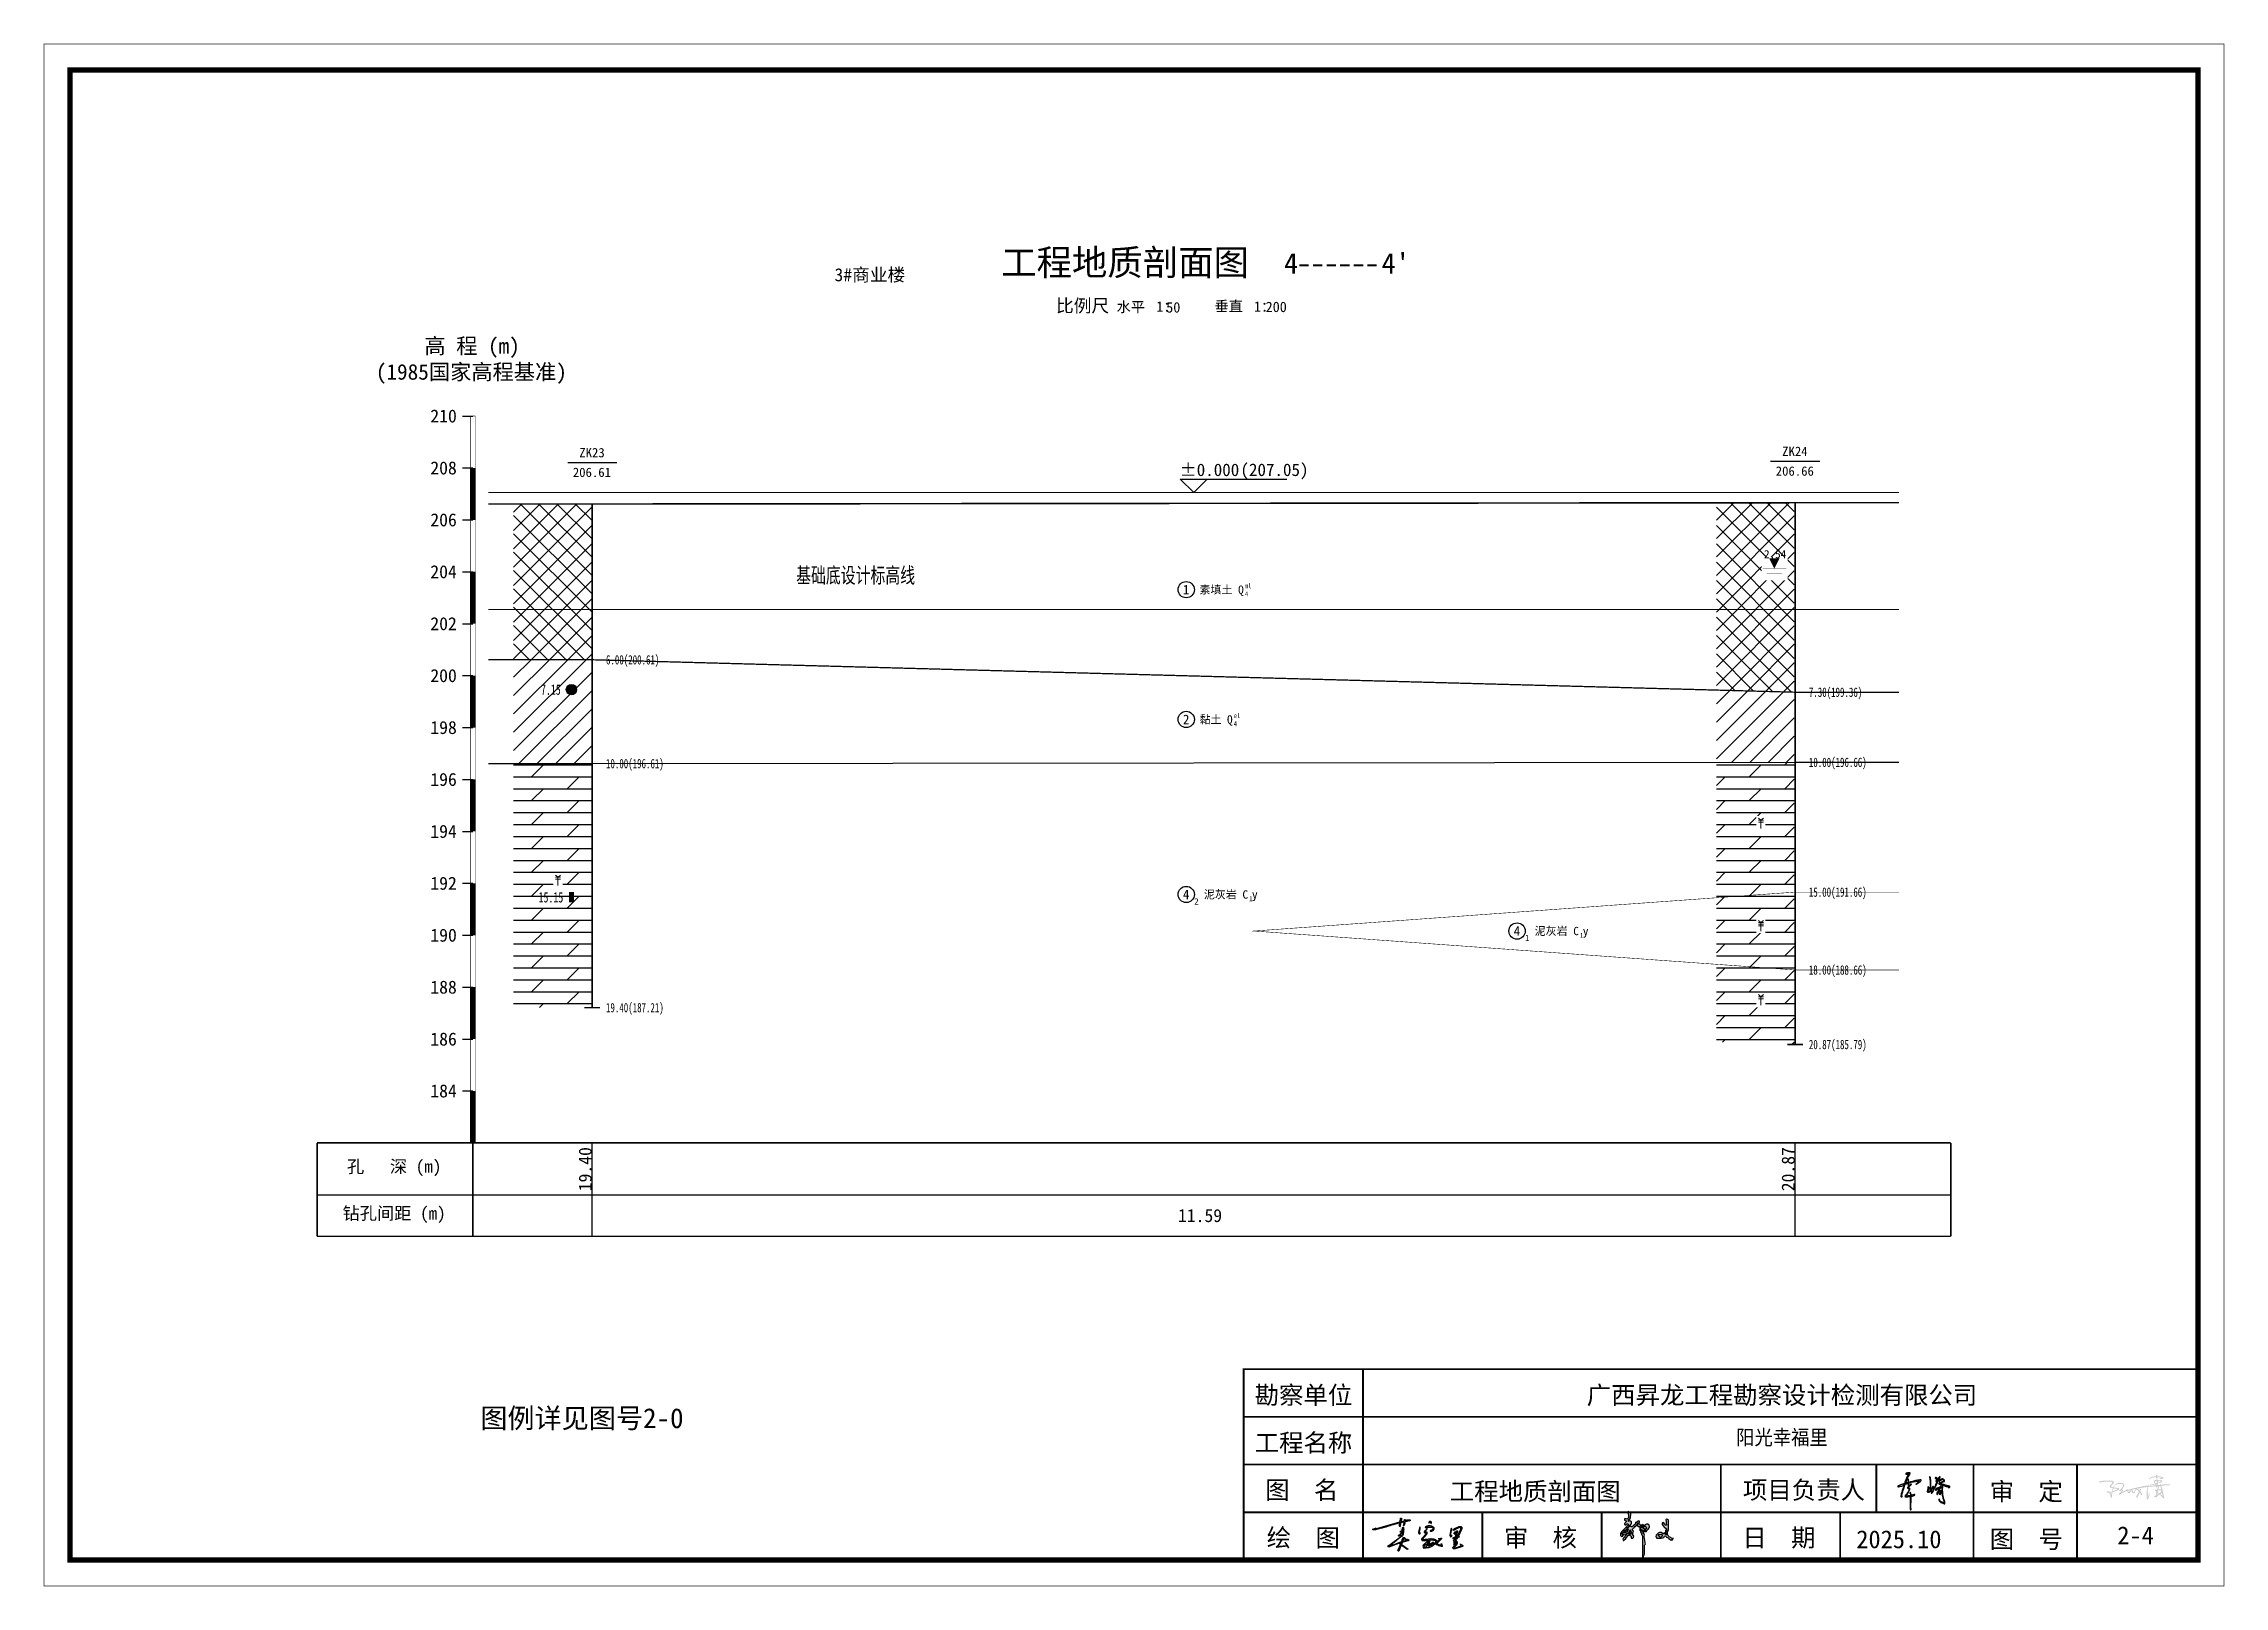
# Model space of a CAD drawing. Header units: millimetres. Extents: x -255 to 9196, y 129 to 426.
# Drawn here: x 1465.4 to 1885.6, y 129.3 to 426.4 of the extents above; entities that cross this region are included whole.
import ezdxf
from ezdxf.enums import TextEntityAlignment as Align

# ---------------------------------------------------------------- set-up
doc = ezdxf.new("R2010")
doc.units = ezdxf.units.MM
doc.linetypes.add('sx', pattern=[10, 5, 0, 5, 0])
for name, color, linetype in [('GiCAD_PouMian', 7, 'Continuous'), ('GICAD_QUYANG', 7, 'Continuous'), ('地质-图框', 7, 'Continuous'), ('地质-地层符号', 3, 'Continuous'), ('地质-地层线', 7, 'Continuous'), ('地质-地面线', 7, 'Continuous'), ('地质-填充花纹', 4, 'Continuous'), ('地质-文字', 7, 'Continuous'), ('地质-标注栏', 7, 'Continuous'), ('地质-水位线', 5, 'Continuous'), ('地质-钻孔', 7, 'Continuous')]:
    doc.layers.add(name, color=color, linetype=linetype)
doc.layers.add('不打印', color=7, linetype='Continuous', plot=False)
doc.styles.add('BG_ST', font='', dxfattribs={"width": 0.7})
doc.styles.add('LZ_FONTS_FS', font='simfang.ttf', dxfattribs={"width": 0.7})
doc.styles.add('LZ_PMT_LINE', font='', dxfattribs={"height": 2})
doc.styles.get("Standard").update_dxf_attribs({"font": 'simfang.ttf', "height": 2.5})
doc.styles.add('地下水位', font='', dxfattribs={"width": 0.7, "height": 1.58})
doc.styles.add('地层编号', font='', dxfattribs={"width": 0.7, "height": 1.85})
doc.styles.add('层底标注', font='', dxfattribs={"width": 0.7, "height": 1.8})
doc.styles.add('岩土名称', font='simfang.ttf', dxfattribs={"width": 0.7, "height": 1.55})
doc.styles.add('时代', font='', dxfattribs={"width": 0.7, "height": 1.6})
doc.styles.add('标注栏数据', font='simfang.ttf', dxfattribs={"width": 0.7, "height": 2.5})
doc.styles.add('标注栏项目', font='simfang.ttf', dxfattribs={"width": 0.7, "height": 3})
doc.styles.add('标题', font='simfang.ttf', dxfattribs={"width": 0.7, "height": 8})
doc.styles.add('钻孔标注', font='', dxfattribs={"width": 0.7, "height": 1.8})
doc.styles.add('高程系统', font='simfang.ttf', dxfattribs={"width": 0.7, "height": 3})
doc.styles.get('BG_ST').set_extended_font_data('SimSun')
doc.styles.get('LZ_PMT_LINE').set_extended_font_data('SimSun')
doc.styles.get('地下水位').set_extended_font_data('FangSong_GB2312')
doc.styles.get('地层编号').set_extended_font_data('FangSong_GB2312')
doc.styles.get('层底标注').set_extended_font_data('FangSong_GB2312')
doc.styles.get('时代').set_extended_font_data('FangSong_GB2312')
doc.styles.get('钻孔标注').set_extended_font_data('FangSong_GB2312')
doc.linetypes.add('bzhjcx', pattern='A,0.001,[2,XX1.shx,S=1,R=0,X=1,Y=0],-2', length=2.001)
doc.linetypes.add('swx', pattern='A,7,-1.5,["●",LZ_PMT_LINE,S=0.05,R=0,X=0,Y=0],-1.5', length=10)
pattern_1 = [(0, (0, 0), (0, 2.3), []), (45, (0, 0), (4e-16, 4.6), [3.252691, -6.505382])]
pattern_2 = [(45, (0, 0), (-1.767767, 1.767767), []), (135, (0, 0), (-1.767767, -1.767767), [])]
pattern_3 = [(45, (0, 0), (-1.767767, 1.767767), [])]

msp = doc.modelspace()

# ---------------------------------------------------------------- texts
at = {"color": 2, "style": 'LZ_FONTS_FS'}
msp.add_text('3#商业楼', height=2.5, dxfattribs=at).set_placement((1617.78, 380.65))
at = {"style": 'LZ_FONTS_FS'}
msp.add_text('4', height=4, dxfattribs=at).set_placement((1707.11, 382.09, -12.5), align=Align.RIGHT)
for s, height, p in [("4'", 4, (1723.19, 382.1, -12.5)), ('比例尺', 2.5, (1660.47, 374.69, -12.5)), ('水平', 2, (1672.14, 374.71, -12.5)), ('1：', 2, (1679.78, 374.78, -12.5)), ('50', 2, (1681.7, 374.62, -12.5)), ('垂直', 2, (1691.02, 374.86, -12.5)), ('1：', 2, (1698.6, 374.77, -12.5)), ('200', 2, (1700.85, 374.71, -12.5))]:
    msp.add_text(s, height=height, dxfattribs=at).set_placement(p)
at = {"linetype": 'Continuous', "style": 'BG_ST', "width": 0.7}
msp.add_text('基础底设计标高线', height=3, dxfattribs=at).set_placement((1610.4, 321.62), align=Align.BOTTOM_LEFT)
for s, p in [('勘察单位', (1698.74, 164.39)), ('工程名称', (1698.74, 155.2)), ('图  名', (1700.77, 146.11)), ('项目负责人', (1792.81, 146.11)), ('审  定', (1840.35, 145.81)), ('绘  图', (1701.06, 136.92)), ('审  核', (1746.74, 136.92)), ('日  期', (1792.7, 136.92)), ('2025.10', (1814.65, 136.62)), ('图  号', (1840.35, 136.62)), ('2-4', (1864.94, 137.37))]:
    msp.add_text(s, height=3.447).set_placement(p)
at = {"style": 'LZ_PMT_LINE'}
msp.add_text('广西昇龙工程勘察设计检测有限公司', height=3.4474, dxfattribs=at).set_placement((1800.33, 164.39), align=Align.CENTER)
for s, height, p in [('图例详见图号2-0', 3.83, (1569.13, 159.75)), ('工程地质剖面图', 3.447, (1752.79, 145.84))]:
    msp.add_text(s, height=height).set_placement(p, align=Align.CENTER)
at = {"width": 0.9}
msp.add_text('阳光幸福里', height=2.873, dxfattribs=at).set_placement((1800.33, 156.53), align=Align.CENTER)
at = {"layer": 'GiCAD_PouMian', "color": 7, "style": '标题'}
msp.add_text('工程地质剖面图', height=5, dxfattribs=at).set_placement((1649.9, 381.77))
at = {"layer": 'GICAD_QUYANG', "color": 1, "linetype": 'Continuous', "width": 0.7}
msp.add_text('7.15', height=2, dxfattribs=at).set_placement((1561.24, 300.99))
at = {"layer": '地质-地层符号', "color": 7, "linetype": 'Continuous'}
for s, height, style, p in [('1', 1.85, '地层编号', (1684.91, 320.32)), ('素填土', 1.55, '岩土名称', (1688.12, 320.47)), ('Q', 1.6, '时代', (1695.55, 320.44)), ('2', 1.85, '地层编号', (1684.91, 295.32)), ('黏土', 1.55, '岩土名称', (1688.12, 295.47)), ('Q', 1.6, '时代', (1693.41, 295.44)), ('4', 1.85, '地层编号', (1684.91, 261.6)), ('2', 1.2, '地层编号', (1687.12, 260.6)), ('泥灰岩', 1.55, '岩土名称', (1688.95, 261.75)), ('C', 1.6, '时代', (1696.38, 261.73)), ('y', 1.6, '时代', (1698.22, 261.73)), ('4', 1.85, '地层编号', (1748.65, 254.57)), ('泥灰岩', 1.55, '岩土名称', (1752.68, 254.72)), ('C', 1.6, '时代', (1760.12, 254.69)), ('1', 1.2, '地层编号', (1750.85, 253.57)), ('y', 1.6, '时代', (1761.96, 254.69))]:
    msp.add_text(s, height=height, dxfattribs=dict(at, style=style)).set_placement(p)
at = {"layer": '地质-地层符号', "color": 7, "linetype": 'Continuous', "style": '时代', "width": 0.8}
for s, p in [('4', (1696.86, 319.94)), ('ml', (1696.86, 321.51)), ('4', (1694.71, 294.94)), ('el', (1694.71, 296.51)), ('1', (1697.69, 261.23)), ('1', (1761.42, 254.19))]:
    msp.add_text(s, height=0.96, dxfattribs=at).set_placement(p)
at = {"layer": '地质-文字', "color": 7, "linetype": 'Continuous', "style": '高程系统'}
for s, p in [('高 程 (m)', (1538.77, 366.69)), ('(1985国家高程基准)', (1529.43, 361.69))]:
    msp.add_text(s, height=3, dxfattribs=at).set_placement(p)
at = {"layer": '地质-文字', "color": 7, "linetype": 'Continuous', "style": '层底标注', "width": 0.7}
for s, p in [('6.00(200.61)', (1573.76, 306.84)), ('7.30(199.36)', (1805.51, 300.59)), ('10.00(196.61)', (1573.76, 286.84)), ('10.00(196.66)', (1805.51, 287.09)), ('15.00(191.66)', (1805.51, 262.09)), ('18.00(188.66)', (1805.51, 247.09)), ('19.40(187.21)', (1573.76, 239.84)), ('20.87(185.79)', (1805.51, 232.74))]:
    msp.add_text(s, height=1.8, dxfattribs=at).set_placement(p)
at = {"layer": '地质-标注栏', "color": 7, "linetype": 'Continuous', "style": '标注栏项目'}
for s, p in [('孔   深 (m)', (1523.86, 208.19)), ('钻孔间距 (m)', (1523.02, 199.19))]:
    msp.add_text(s, height=2.43, dxfattribs=at).set_placement(p, align=Align.BOTTOM_LEFT)
at = {"layer": '地质-标注栏', "color": 7, "linetype": 'Continuous', "style": '标注栏数据'}
for s, p in [('19.40', (1571.01, 205.37)), ('20.87', (1802.76, 205.37))]:
    msp.add_text(s, height=2.5, rotation=90, dxfattribs=at).set_placement(p)
msp.add_text('11.59', height=2.5, dxfattribs=at).set_placement((1683.96, 199.44))
at = {"layer": '地质-钻孔', "color": 7, "linetype": 'Continuous', "style": '钻孔标注'}
for s, p in [('ZK24', (1800.37, 346.99)), ('206.61', (1567.38, 342.94)), ('ZK23', (1568.62, 346.74)), ('206.66', (1799.13, 343.19))]:
    msp.add_text(s, height=1.8, dxfattribs=at).set_placement(p)

# ---------------------------------------------------------------- blocks, each defined once
blk = doc.blocks.new('WipeoutBlock')
blk.add_wipeout([(0, 0), (0, 1), (1, 1), (1, 0)])
blk = doc.blocks.new('FHzhong.dwg')
at = {"color": 1, "lineweight": 0}
for p, q in [((1.06, 1.62), (0.57, 2.04)), ((0.57, 1.62), (1.53, 1.62)), ((0.57, 1.25), (1.53, 1.25)), ((1.05, 0), (1.05, 1.62)), ((1.06, 1.62), (1.53, 2.04))]:
    blk.add_line(p, q, dxfattribs=at)
blk = doc.blocks.new('FHqiang.dwg')
at = {"color": 1, "lineweight": 0}
for p, q in [((1.06, 1.62), (0.57, 2.04)), ((0.57, 1.62), (1.53, 1.62)), ((0.57, 1.32), (1.53, 1.32)), ((0.57, 1.02), (1.53, 1.02)), ((1.05, 0), (1.05, 1.62)), ((1.06, 1.62), (1.53, 2.04))]:
    blk.add_line(p, q, dxfattribs=at)
blk = doc.blocks.new('gkqy_yuan.dwg不标1')
at = {"layer": 'GiCAD_PouMian'}
h = blk.add_hatch(color=1, dxfattribs=at)
edge = h.paths.add_edge_path()
edge.add_arc((0, 0), 1, 0, 360)
at = {"layer": 'GICAD_QUYANG', "color": 1}
blk.add_circle((0, 0), 1, dxfattribs=at)
blk = doc.blocks.new('gkqy_yan.dwg不标1', base_point=(0, -1))
at = {"color": 1}
blk.add_solid([(-0.5, -2), (-0.5, 0), (0.5, -2), (0.5, 0)], dxfattribs=at)
blk = doc.blocks.new('shuiweifh')
at = {"linetype": 'swx'}
blk.add_wipeout([(-2.47, -2.24), (2.54, -2.24), (2.54, 2.22), (-2.47, 2.22)], dxfattribs=at).dxf.layer = '地质-水位线'
at = {"color": 5}
for points, const_width in [([(-2.25, 0.02), (2.32, 0.02)], 0.075), ([(-1.5, -1), (1.5, -1)], 0.075), ([(-0.75, -2), (0.75, -2)], 0.05)]:
    blk.add_lwpolyline(points, dxfattribs=dict(at, const_width=const_width))
blk.add_lwpolyline([(0, 0, 0, 2, 0), (0, 2, 2, 2, 0)], format="xyseb", dxfattribs=at)
blk = doc.blocks.new('GC24')
blk.add_wipeout([(-2.26, 6.01), (17.92, 6.01), (17.93, 2.69), (-2.15, 2.71), (-2.27, 2.72)])
blk.add_text('(207.05)', height=2.408).set_placement((9.01, 3.19))
blk.add_wipeout([(-2.8, 2.72), (2.91, 2.72), (0.06, -0.14), (0.06, -0.14)])
at = {"color": 3}
for p, q in [((0, 0), (-2.6, 2.6)), ((-2.6, 2.6), (17.93, 2.6)), ((0, 0), (2.59, 2.6))]:
    blk.add_line(p, q, dxfattribs=at)
blk.add_text('±0.000', height=2.408).set_placement((-2.69, 3.18))
blk = doc.blocks.new('zhengyi')
h = blk.add_hatch(color=256)
h.dxf.hatch_style = 1
h.paths.add_polyline_path([(256.693, 181.627), (256.708, 181.638), (256.715, 181.643), (256.717, 181.651), (256.713, 181.659), (256.726, 181.657), (256.735, 181.66), (256.745, 181.669), (256.745, 181.673), (256.745, 181.675), (256.745, 181.68), (256.765, 181.68), (256.765, 181.711), (256.761, 181.711), (256.759, 181.711), (256.755, 181.711), (256.755, 181.721), (256.734, 181.721), (256.725, 181.697), (256.717, 181.686), (256.698, 181.669), (256.679, 181.655), (256.663, 181.652), (256.64, 181.659), (256.64, 181.669), (256.63, 181.669), (256.626, 181.652), (256.616, 181.642), (256.599, 181.638), (256.599, 181.628), (256.609, 181.628), (256.607, 181.624), (256.61, 181.618), (256.614, 181.617), (256.607, 181.593), (256.598, 181.58), (256.578, 181.565), (256.547, 181.565), (256.536, 181.565), (256.535, 181.556), (256.523, 181.55), (256.515, 181.555), (256.511, 181.547), (256.517, 181.535), (256.526, 181.534), (256.526, 181.513), (256.536, 181.513), (256.539, 181.522), (256.541, 181.526), (256.547, 181.534), (256.555, 181.539), (256.566, 181.533), (256.567, 181.523), (256.588, 181.523), (256.588, 181.532), (256.588, 181.536), (256.588, 181.544), (256.601, 181.547), (256.607, 181.548), (256.62, 181.549), (256.626, 181.537), (256.637, 181.531), (256.651, 181.534), (256.651, 181.544), (256.64, 181.544), (256.633, 181.555), (256.632, 181.563), (256.635, 181.575), (256.641, 181.588), (256.644, 181.594), (256.644, 181.596), (256.651, 181.607), (256.645, 181.594), (256.644, 181.594), (256.649, 181.58), (256.661, 181.575), (256.661, 181.555), (256.672, 181.555), (256.672, 181.55), (256.672, 181.548), (256.672, 181.544), (256.682, 181.544), (256.682, 181.555), (256.697, 181.563), (256.699, 181.585), (256.687, 181.596), (256.687, 181.615)])
h.paths.add_polyline_path([(256.666, 181.732), (256.653, 181.746), (256.638, 181.749), (256.62, 181.742), (256.618, 181.759), (256.625, 181.771), (256.64, 181.779), (256.65, 181.805), (256.654, 181.819), (256.656, 181.846), (256.655, 181.868), (256.648, 181.881), (256.63, 181.893), (256.622, 181.9), (256.609, 181.897), (256.604, 181.888), (256.602, 181.884), (256.605, 181.878), (256.609, 181.878), (256.619, 181.848), (256.621, 181.831), (256.62, 181.799), (256.611, 181.791), (256.607, 181.787), (256.599, 181.779), (256.582, 181.782), (256.574, 181.783), (256.557, 181.784), (256.553, 181.773), (256.557, 181.763), (256.567, 181.758), (256.58, 181.751), (256.583, 181.732), (256.573, 181.721), (256.56, 181.715), (256.555, 181.704), (256.557, 181.69), (256.568, 181.683), (256.584, 181.688), (256.588, 181.7), (256.602, 181.703), (256.613, 181.697), (256.62, 181.685), (256.576, 181.641), (256.554, 181.619), (256.51, 181.575), (256.494, 181.554), (256.489, 181.539), (256.489, 181.513), (256.499, 181.501), (256.511, 181.498), (256.526, 181.503), (256.526, 181.534), (256.517, 181.535), (256.511, 181.547), (256.515, 181.555), (256.523, 181.55), (256.535, 181.556), (256.536, 181.565), (256.547, 181.565), (256.547, 181.575), (256.567, 181.592), (256.578, 181.6), (256.599, 181.617), (256.599, 181.628), (256.599, 181.638), (256.616, 181.642), (256.626, 181.652), (256.63, 181.669), (256.64, 181.669), (256.64, 181.68), (256.645, 181.68), (256.647, 181.68), (256.651, 181.68), (256.662, 181.698), (256.666, 181.71)])
h.paths.add_polyline_path([(256.698, 181.518), (256.682, 181.534), (256.682, 181.544), (256.672, 181.544), (256.672, 181.548), (256.672, 181.55), (256.672, 181.555), (256.651, 181.555), (256.651, 181.544), (256.651, 181.534), (256.637, 181.531), (256.626, 181.537), (256.62, 181.549), (256.607, 181.548), (256.601, 181.547), (256.588, 181.544), (256.588, 181.536), (256.588, 181.532), (256.588, 181.523), (256.578, 181.523), (256.578, 181.513), (256.569, 181.51), (256.564, 181.508), (256.557, 181.503), (256.559, 181.489), (256.554, 181.478), (256.541, 181.471), (256.532, 181.462), (256.529, 181.453), (256.531, 181.44), (256.533, 181.434), (256.542, 181.431), (256.547, 181.435), (256.575, 181.465), (256.589, 181.481), (256.614, 181.513), (256.633, 181.517), (256.646, 181.514), (256.661, 181.503), (256.661, 181.49), (256.661, 181.484), (256.661, 181.471), (256.678, 181.468), (256.69, 181.471), (256.703, 181.482), (256.704, 181.504)])
h.paths.add_polyline_path([(256.872, 181.624), (256.865, 181.632), (256.849, 181.643), (256.854, 181.65), (256.862, 181.652), (256.87, 181.648), (256.87, 181.659), (256.849, 181.659), (256.849, 181.68), (256.818, 181.68), (256.818, 181.669), (256.825, 181.67), (256.831, 181.666), (256.833, 181.659), (256.837, 181.654), (256.834, 181.645), (256.828, 181.643), (256.824, 181.641), (256.818, 181.644), (256.818, 181.648), (256.807, 181.648), (256.807, 181.586), (256.818, 181.586), (256.818, 181.596), (256.824, 181.602), (256.83, 181.603), (256.838, 181.602), (256.849, 181.597), (256.853, 181.586), (256.849, 181.575), (256.87, 181.575), (256.87, 181.596), (256.878, 181.596), (256.882, 181.596), (256.89, 181.596), (256.89, 181.607), (256.88, 181.607)])
h.paths.add_polyline_path([(256.831, 181.666), (256.825, 181.67), (256.818, 181.669), (256.818, 181.68), (256.807, 181.68), (256.808, 181.687), (256.804, 181.694), (256.797, 181.695), (256.787, 181.7), (256.784, 181.713), (256.791, 181.721), (256.798, 181.729), (256.796, 181.743), (256.786, 181.747), (256.773, 181.744), (256.766, 181.741), (256.755, 181.732), (256.755, 181.711), (256.759, 181.711), (256.761, 181.711), (256.765, 181.711), (256.765, 181.68), (256.765, 181.669), (256.78, 181.66), (256.79, 181.658), (256.807, 181.659), (256.807, 181.648), (256.818, 181.648), (256.818, 181.644), (256.824, 181.641), (256.828, 181.643), (256.834, 181.645), (256.837, 181.654), (256.833, 181.659)])
h.paths.add_polyline_path([(256.953, 181.68), (256.933, 181.695), (256.912, 181.697), (256.89, 181.685), (256.876, 181.677), (256.861, 181.679), (256.849, 181.69), (256.849, 181.659), (256.901, 181.659), (256.898, 181.655), (256.901, 181.649), (256.906, 181.648), (256.91, 181.635), (256.904, 181.622), (256.89, 181.617), (256.89, 181.607), (256.89, 181.596), (256.882, 181.596), (256.878, 181.596), (256.87, 181.596), (256.87, 181.575), (256.911, 181.575), (256.917, 181.594), (256.923, 181.604), (256.937, 181.617), (256.953, 181.637), (256.958, 181.654)])
h.paths.add_polyline_path([(256.879, 181.52), (256.874, 181.534), (256.859, 181.544), (256.859, 181.575), (256.849, 181.575), (256.853, 181.586), (256.849, 181.597), (256.838, 181.602), (256.83, 181.603), (256.824, 181.602), (256.818, 181.596), (256.818, 181.586), (256.818, 181.565), (256.837, 181.526), (256.844, 181.504), (256.849, 181.461), (256.849, 181.323), (256.849, 181.255), (256.849, 181.117), (256.857, 181.117), (256.861, 181.117), (256.87, 181.117), (256.862, 181.154), (256.865, 181.176), (256.88, 181.211), (256.88, 181.269), (256.88, 181.298), (256.88, 181.357), (256.89, 181.368), (256.893, 181.378), (256.89, 181.393), (256.884, 181.437), (256.881, 181.459), (256.875, 181.503)])
h.paths.add_polyline_path([(257.234, 181.544), (257.226, 181.54), (257.222, 181.538), (257.213, 181.534), (257.213, 181.544), (257.172, 181.544), (257.149, 181.562), (257.124, 181.564), (257.099, 181.549), (257.086, 181.537), (257.08, 181.531), (257.068, 181.518), (257.063, 181.499), (257.066, 181.487), (257.078, 181.471), (257.124, 181.468), (257.148, 181.47), (257.193, 181.482), (257.197, 181.49), (257.199, 181.494), (257.203, 181.503), (257.217, 181.505), (257.228, 181.499), (257.234, 181.487), (257.261, 181.473), (257.274, 181.465), (257.297, 181.445), (257.308, 181.441), (257.314, 181.438), (257.323, 181.43), (257.331, 181.446), (257.335, 181.455), (257.344, 181.471), (257.328, 181.465), (257.313, 181.469), (257.302, 181.482), (257.28, 181.493), (257.269, 181.502), (257.255, 181.523), (257.247, 181.523), (257.243, 181.523), (257.234, 181.523)])
h.paths.add_polyline_path([(257.168, 181.518), (257.169, 181.511), (257.167, 181.503), (257.153, 181.489), (257.138, 181.485), (257.12, 181.492), (257.119, 181.501), (257.107, 181.507), (257.099, 181.503), (257.099, 181.511), (257.099, 181.515), (257.099, 181.523), (257.124, 181.523), (257.136, 181.523), (257.161, 181.523)], flags=16)
h.paths.add_polyline_path([(257.265, 181.663), (257.265, 181.696), (257.265, 181.763), (257.252, 181.774), (257.241, 181.777), (257.224, 181.773), (257.227, 181.736), (257.229, 181.717), (257.234, 181.68), (257.226, 181.68), (257.222, 181.68), (257.213, 181.68), (257.208, 181.696), (257.203, 181.703), (257.193, 181.716), (257.185, 181.723), (257.171, 181.72), (257.167, 181.711), (257.167, 181.693), (257.171, 181.683), (257.182, 181.669), (257.198, 181.65), (257.208, 181.641), (257.229, 181.628), (257.235, 181.621), (257.232, 181.61), (257.224, 181.607), (257.224, 181.596), (257.234, 181.596), (257.234, 181.584), (257.234, 181.578), (257.234, 181.565), (257.255, 181.565), (257.248, 181.576), (257.253, 181.592), (257.265, 181.596)])
h.paths.add_polyline_path([(257.245, 181.565), (257.234, 181.565), (257.234, 181.578), (257.234, 181.584), (257.234, 181.596), (257.224, 181.596), (257.224, 181.565), (257.22, 181.565), (257.218, 181.565), (257.213, 181.565), (257.213, 181.534), (257.222, 181.538), (257.226, 181.54), (257.234, 181.544), (257.234, 181.534), (257.245, 181.534)])
for p, q in [((256.557, 181.784), (256.553, 181.773)), ((256.553, 181.773), (256.557, 181.763)), ((256.56, 181.715), (256.555, 181.704)), ((256.555, 181.704), (256.557, 181.69)), ((256.574, 181.783), (256.557, 181.784)), ((256.557, 181.763), (256.567, 181.758)), ((256.557, 181.69), (256.568, 181.683)), ((256.573, 181.721), (256.56, 181.715)), ((256.567, 181.758), (256.58, 181.751)), ((256.583, 181.732), (256.573, 181.721)), ((256.582, 181.782), (256.574, 181.783)), ((256.58, 181.751), (256.583, 181.732)), ((256.599, 181.779), (256.582, 181.782)), ((256.584, 181.688), (256.588, 181.7)), ((256.588, 181.7), (256.602, 181.703)), ((256.607, 181.787), (256.599, 181.779)), ((256.604, 181.888), (256.602, 181.884)), ((256.602, 181.884), (256.605, 181.878)), ((256.602, 181.703), (256.613, 181.697)), ((256.609, 181.897), (256.604, 181.888)), ((256.605, 181.878), (256.609, 181.878)), ((256.611, 181.791), (256.607, 181.787)), ((256.622, 181.9), (256.609, 181.897)), ((256.609, 181.878), (256.619, 181.848)), ((256.62, 181.799), (256.611, 181.791)), ((256.613, 181.697), (256.62, 181.685)), ((256.618, 181.759), (256.625, 181.771)), ((256.62, 181.742), (256.618, 181.759)), ((256.619, 181.848), (256.621, 181.831)), ((256.621, 181.831), (256.62, 181.799)), ((256.638, 181.749), (256.62, 181.742)), ((256.63, 181.893), (256.622, 181.9)), ((256.625, 181.771), (256.64, 181.779)), ((256.648, 181.881), (256.63, 181.893)), ((256.653, 181.746), (256.638, 181.749)), ((256.64, 181.779), (256.65, 181.805)), ((256.655, 181.868), (256.648, 181.881)), ((256.65, 181.805), (256.654, 181.819)), ((256.651, 181.68), (256.662, 181.698)), ((256.666, 181.732), (256.653, 181.746)), ((256.654, 181.819), (256.656, 181.846)), ((256.656, 181.846), (256.655, 181.868)), ((256.662, 181.698), (256.666, 181.71)), ((256.666, 181.71), (256.666, 181.732)), ((256.725, 181.697), (256.717, 181.686)), ((256.734, 181.721), (256.725, 181.697)), ((256.755, 181.721), (256.734, 181.721)), ((256.734, 181.721), (256.755, 181.721)), ((256.755, 181.721), (256.734, 181.721)), ((256.766, 181.741), (256.755, 181.732)), ((256.755, 181.732), (256.755, 181.711)), ((256.755, 181.711), (256.755, 181.732)), ((256.755, 181.732), (256.755, 181.711)), ((256.755, 181.711), (256.755, 181.721)), ((256.755, 181.721), (256.755, 181.711)), ((256.755, 181.711), (256.755, 181.721)), ((256.755, 181.711), (256.759, 181.711)), ((256.759, 181.711), (256.755, 181.711)), ((256.759, 181.711), (256.761, 181.711)), ((256.761, 181.711), (256.759, 181.711)), ((256.761, 181.711), (256.765, 181.711)), ((256.765, 181.711), (256.761, 181.711)), ((256.765, 181.711), (256.765, 181.669)), ((256.765, 181.669), (256.765, 181.711)), ((256.765, 181.711), (256.765, 181.669)), ((256.765, 181.68), (256.765, 181.711)), ((256.765, 181.711), (256.765, 181.68)), ((256.765, 181.68), (256.765, 181.711)), ((256.773, 181.744), (256.766, 181.741)), ((256.786, 181.747), (256.773, 181.744)), ((256.784, 181.713), (256.791, 181.721)), ((256.787, 181.7), (256.784, 181.713)), ((256.796, 181.743), (256.786, 181.747)), ((256.797, 181.695), (256.787, 181.7)), ((256.791, 181.721), (256.798, 181.729)), ((256.798, 181.729), (256.796, 181.743)), ((256.804, 181.694), (256.797, 181.695)), ((256.808, 181.687), (256.804, 181.694)), ((256.861, 181.679), (256.849, 181.69)), ((256.849, 181.69), (256.849, 181.659)), ((256.849, 181.659), (256.849, 181.69)), ((256.849, 181.69), (256.849, 181.659)), ((256.912, 181.697), (256.89, 181.685)), ((256.933, 181.695), (256.912, 181.697)), ((256.953, 181.68), (256.933, 181.695)), ((257.171, 181.72), (257.167, 181.711)), ((257.167, 181.711), (257.167, 181.693)), ((257.167, 181.693), (257.171, 181.683)), ((257.185, 181.723), (257.171, 181.72)), ((257.193, 181.716), (257.185, 181.723)), ((257.203, 181.703), (257.193, 181.716)), ((257.208, 181.696), (257.203, 181.703)), ((257.213, 181.68), (257.208, 181.696)), ((257.241, 181.777), (257.224, 181.773)), ((257.224, 181.773), (257.227, 181.736)), ((257.227, 181.736), (257.229, 181.717)), ((257.229, 181.717), (257.234, 181.68)), ((257.252, 181.774), (257.241, 181.777)), ((257.265, 181.763), (257.252, 181.774)), ((257.265, 181.696), (257.265, 181.763)), ((257.265, 181.663), (257.265, 181.696)), ((256.494, 181.554), (256.489, 181.539)), ((256.489, 181.539), (256.489, 181.513)), ((256.489, 181.513), (256.499, 181.501)), ((256.51, 181.575), (256.494, 181.554)), ((256.499, 181.501), (256.511, 181.498)), ((256.554, 181.619), (256.51, 181.575)), ((256.515, 181.555), (256.511, 181.547)), ((256.511, 181.547), (256.515, 181.555)), ((256.511, 181.547), (256.517, 181.535)), ((256.517, 181.535), (256.511, 181.547)), ((256.511, 181.498), (256.526, 181.503)), ((256.523, 181.55), (256.515, 181.555)), ((256.515, 181.555), (256.523, 181.55)), ((256.517, 181.535), (256.526, 181.534)), ((256.526, 181.534), (256.517, 181.535)), ((256.535, 181.556), (256.523, 181.55)), ((256.523, 181.55), (256.535, 181.556)), ((256.526, 181.534), (256.526, 181.513)), ((256.526, 181.513), (256.526, 181.534)), ((256.526, 181.534), (256.526, 181.513)), ((256.526, 181.503), (256.526, 181.534)), ((256.526, 181.534), (256.526, 181.503)), ((256.526, 181.503), (256.526, 181.534)), ((256.526, 181.513), (256.536, 181.513)), ((256.536, 181.513), (256.526, 181.513)), ((256.526, 181.513), (256.536, 181.513)), ((256.532, 181.462), (256.529, 181.453)), ((256.529, 181.453), (256.531, 181.44)), ((256.531, 181.44), (256.533, 181.434)), ((256.541, 181.471), (256.532, 181.462)), ((256.533, 181.434), (256.542, 181.431)), ((256.536, 181.565), (256.535, 181.556)), ((256.535, 181.556), (256.536, 181.565)), ((256.578, 181.565), (256.536, 181.565)), ((256.536, 181.565), (256.578, 181.565)), ((256.578, 181.565), (256.536, 181.565)), ((256.536, 181.565), (256.547, 181.565)), ((256.547, 181.565), (256.536, 181.565)), ((256.536, 181.565), (256.547, 181.565)), ((256.536, 181.513), (256.539, 181.522)), ((256.539, 181.522), (256.541, 181.526)), ((256.541, 181.526), (256.547, 181.534)), ((256.554, 181.478), (256.541, 181.471)), ((256.542, 181.431), (256.547, 181.435)), ((256.547, 181.575), (256.567, 181.592)), ((256.567, 181.592), (256.547, 181.575)), ((256.547, 181.565), (256.547, 181.575)), ((256.547, 181.575), (256.547, 181.565)), ((256.547, 181.565), (256.547, 181.575)), ((256.547, 181.575), (256.547, 181.565)), ((256.547, 181.565), (256.547, 181.575)), ((256.547, 181.575), (256.547, 181.565)), ((256.547, 181.565), (256.578, 181.565)), ((256.578, 181.565), (256.547, 181.565)), ((256.547, 181.565), (256.578, 181.565)), ((256.547, 181.534), (256.555, 181.539)), ((256.547, 181.435), (256.575, 181.465)), ((256.576, 181.641), (256.554, 181.619)), ((256.559, 181.489), (256.554, 181.478)), ((256.555, 181.539), (256.566, 181.533)), ((256.564, 181.508), (256.557, 181.503)), ((256.557, 181.503), (256.559, 181.489)), ((256.569, 181.51), (256.564, 181.508)), ((256.566, 181.533), (256.567, 181.523)), ((256.567, 181.592), (256.578, 181.6)), ((256.578, 181.6), (256.567, 181.592)), ((256.567, 181.523), (256.588, 181.523)), ((256.588, 181.523), (256.567, 181.523)), ((256.567, 181.523), (256.588, 181.523)), ((256.568, 181.683), (256.584, 181.688)), ((256.578, 181.513), (256.569, 181.51)), ((256.575, 181.465), (256.589, 181.481)), ((256.62, 181.685), (256.576, 181.641)), ((256.578, 181.6), (256.599, 181.617)), ((256.599, 181.617), (256.578, 181.6)), ((256.598, 181.58), (256.578, 181.565)), ((256.578, 181.565), (256.598, 181.58)), ((256.588, 181.523), (256.578, 181.523)), ((256.578, 181.523), (256.588, 181.523)), ((256.588, 181.523), (256.578, 181.523)), ((256.578, 181.523), (256.578, 181.513)), ((256.578, 181.513), (256.578, 181.523)), ((256.578, 181.523), (256.578, 181.513)), ((256.588, 181.544), (256.601, 181.547)), ((256.601, 181.547), (256.588, 181.544)), ((256.588, 181.536), (256.588, 181.544)), ((256.588, 181.544), (256.588, 181.536)), ((256.588, 181.532), (256.588, 181.536)), ((256.588, 181.536), (256.588, 181.532)), ((256.588, 181.523), (256.588, 181.532)), ((256.588, 181.532), (256.588, 181.523)), ((256.589, 181.481), (256.614, 181.513)), ((256.607, 181.593), (256.598, 181.58)), ((256.598, 181.58), (256.607, 181.593)), ((256.616, 181.642), (256.599, 181.638)), ((256.599, 181.638), (256.616, 181.642)), ((256.599, 181.638), (256.599, 181.628)), ((256.599, 181.628), (256.599, 181.638)), ((256.599, 181.638), (256.599, 181.628)), ((256.599, 181.617), (256.599, 181.638)), ((256.599, 181.638), (256.599, 181.617)), ((256.599, 181.617), (256.599, 181.638)), ((256.599, 181.628), (256.609, 181.628)), ((256.609, 181.628), (256.599, 181.628)), ((256.599, 181.628), (256.609, 181.628)), ((256.609, 181.628), (256.599, 181.628)), ((256.599, 181.628), (256.609, 181.628)), ((256.609, 181.628), (256.599, 181.628)), ((256.599, 181.628), (256.599, 181.617)), ((256.599, 181.617), (256.599, 181.628)), ((256.599, 181.628), (256.599, 181.617)), ((256.601, 181.547), (256.607, 181.548)), ((256.607, 181.548), (256.601, 181.547)), ((256.609, 181.628), (256.607, 181.624)), ((256.607, 181.624), (256.609, 181.628)), ((256.607, 181.624), (256.61, 181.618)), ((256.61, 181.618), (256.607, 181.624)), ((256.614, 181.617), (256.607, 181.593)), ((256.607, 181.593), (256.614, 181.617)), ((256.607, 181.548), (256.62, 181.549)), ((256.62, 181.549), (256.607, 181.548)), ((256.61, 181.618), (256.614, 181.617)), ((256.614, 181.617), (256.61, 181.618)), ((256.614, 181.513), (256.633, 181.517)), ((256.626, 181.652), (256.616, 181.642)), ((256.616, 181.642), (256.626, 181.652)), ((256.62, 181.549), (256.626, 181.537)), ((256.626, 181.537), (256.62, 181.549)), ((256.63, 181.669), (256.626, 181.652)), ((256.626, 181.652), (256.63, 181.669)), ((256.626, 181.537), (256.637, 181.531)), ((256.637, 181.531), (256.626, 181.537)), ((256.64, 181.669), (256.63, 181.669)), ((256.63, 181.669), (256.64, 181.669)), ((256.64, 181.669), (256.63, 181.669)), ((256.63, 181.669), (256.64, 181.669)), ((256.64, 181.669), (256.63, 181.669)), ((256.63, 181.669), (256.64, 181.669)), ((256.632, 181.563), (256.635, 181.575)), ((256.635, 181.575), (256.632, 181.563)), ((256.633, 181.555), (256.632, 181.563)), ((256.632, 181.563), (256.633, 181.555)), ((256.64, 181.544), (256.633, 181.555)), ((256.633, 181.555), (256.64, 181.544)), ((256.633, 181.517), (256.646, 181.514)), ((256.635, 181.575), (256.641, 181.588)), ((256.641, 181.588), (256.635, 181.575)), ((256.637, 181.531), (256.651, 181.534)), ((256.651, 181.534), (256.637, 181.531)), ((256.64, 181.669), (256.64, 181.68)), ((256.64, 181.68), (256.64, 181.669)), ((256.64, 181.669), (256.64, 181.68)), ((256.64, 181.68), (256.645, 181.68)), ((256.64, 181.659), (256.64, 181.669)), ((256.64, 181.669), (256.64, 181.659)), ((256.64, 181.659), (256.64, 181.669)), ((256.663, 181.652), (256.64, 181.659)), ((256.651, 181.544), (256.64, 181.544)), ((256.64, 181.544), (256.651, 181.544)), ((256.651, 181.544), (256.64, 181.544)), ((256.64, 181.544), (256.651, 181.544)), ((256.651, 181.544), (256.64, 181.544)), ((256.64, 181.544), (256.651, 181.544)), ((256.641, 181.588), (256.645, 181.594)), ((256.645, 181.594), (256.641, 181.588)), ((256.651, 181.607), (256.644, 181.596)), ((256.644, 181.596), (256.651, 181.607)), ((256.644, 181.596), (256.649, 181.58)), ((256.649, 181.58), (256.644, 181.596)), ((256.645, 181.68), (256.647, 181.68)), ((256.645, 181.594), (256.651, 181.607)), ((256.651, 181.607), (256.645, 181.594)), ((256.646, 181.514), (256.661, 181.503)), ((256.647, 181.68), (256.651, 181.68)), ((256.649, 181.58), (256.661, 181.575)), ((256.661, 181.575), (256.649, 181.58)), ((256.672, 181.555), (256.651, 181.555)), ((256.651, 181.555), (256.672, 181.555)), ((256.672, 181.555), (256.651, 181.555)), ((256.651, 181.555), (256.651, 181.534)), ((256.651, 181.534), (256.651, 181.555)), ((256.651, 181.555), (256.651, 181.534)), ((256.651, 181.544), (256.651, 181.555)), ((256.651, 181.555), (256.651, 181.544)), ((256.651, 181.544), (256.651, 181.555)), ((256.651, 181.555), (256.661, 181.555)), ((256.661, 181.555), (256.651, 181.555)), ((256.651, 181.555), (256.661, 181.555)), ((256.651, 181.534), (256.651, 181.544)), ((256.651, 181.544), (256.651, 181.534)), ((256.651, 181.534), (256.651, 181.544)), ((256.661, 181.575), (256.661, 181.555)), ((256.661, 181.555), (256.661, 181.575)), ((256.661, 181.575), (256.661, 181.555)), ((256.661, 181.555), (256.661, 181.575)), ((256.661, 181.575), (256.661, 181.555)), ((256.661, 181.555), (256.661, 181.575)), ((256.661, 181.555), (256.672, 181.555)), ((256.672, 181.555), (256.661, 181.555)), ((256.661, 181.555), (256.672, 181.555)), ((256.661, 181.503), (256.661, 181.49)), ((256.661, 181.49), (256.661, 181.484)), ((256.661, 181.484), (256.661, 181.471)), ((256.661, 181.471), (256.678, 181.468)), ((256.679, 181.655), (256.663, 181.652)), ((256.672, 181.555), (256.672, 181.55)), ((256.672, 181.55), (256.672, 181.555)), ((256.672, 181.55), (256.672, 181.548)), ((256.672, 181.548), (256.672, 181.55)), ((256.672, 181.548), (256.672, 181.544)), ((256.672, 181.544), (256.672, 181.548)), ((256.672, 181.544), (256.682, 181.544)), ((256.682, 181.544), (256.672, 181.544)), ((256.672, 181.544), (256.682, 181.544)), ((256.682, 181.544), (256.672, 181.544)), ((256.672, 181.544), (256.682, 181.544)), ((256.682, 181.544), (256.672, 181.544)), ((256.678, 181.468), (256.69, 181.471)), ((256.698, 181.669), (256.679, 181.655)), ((256.682, 181.555), (256.697, 181.563)), ((256.682, 181.544), (256.682, 181.555)), ((256.682, 181.555), (256.682, 181.544)), ((256.682, 181.544), (256.682, 181.555)), ((256.682, 181.534), (256.682, 181.544)), ((256.682, 181.544), (256.682, 181.534)), ((256.682, 181.534), (256.682, 181.544)), ((256.698, 181.518), (256.682, 181.534)), ((256.687, 181.615), (256.693, 181.627)), ((256.687, 181.596), (256.687, 181.615)), ((256.699, 181.585), (256.687, 181.596)), ((256.69, 181.471), (256.703, 181.482)), ((256.693, 181.627), (256.708, 181.638)), ((256.697, 181.563), (256.699, 181.585)), ((256.717, 181.686), (256.698, 181.669)), ((256.704, 181.504), (256.698, 181.518)), ((256.703, 181.482), (256.704, 181.504)), ((256.708, 181.638), (256.715, 181.643)), ((256.717, 181.651), (256.713, 181.659)), ((256.713, 181.659), (256.726, 181.657)), ((256.715, 181.643), (256.717, 181.651)), ((256.726, 181.657), (256.735, 181.66)), ((256.735, 181.66), (256.745, 181.669)), ((256.745, 181.675), (256.745, 181.68)), ((256.745, 181.68), (256.765, 181.68)), ((256.765, 181.68), (256.745, 181.68)), ((256.745, 181.68), (256.765, 181.68)), ((256.745, 181.673), (256.745, 181.675)), ((256.745, 181.669), (256.745, 181.673)), ((256.765, 181.669), (256.78, 181.66)), ((256.78, 181.66), (256.79, 181.658)), ((256.79, 181.658), (256.807, 181.659)), ((256.807, 181.68), (256.808, 181.687)), ((256.818, 181.68), (256.807, 181.68)), ((256.807, 181.68), (256.818, 181.68)), ((256.818, 181.68), (256.807, 181.68)), ((256.807, 181.659), (256.807, 181.648)), ((256.807, 181.648), (256.807, 181.659)), ((256.807, 181.659), (256.807, 181.648)), ((256.818, 181.648), (256.807, 181.648)), ((256.807, 181.648), (256.818, 181.648)), ((256.818, 181.648), (256.807, 181.648)), ((256.807, 181.648), (256.807, 181.586)), ((256.807, 181.586), (256.807, 181.648)), ((256.807, 181.648), (256.807, 181.586)), ((256.807, 181.648), (256.818, 181.648)), ((256.818, 181.648), (256.807, 181.648)), ((256.807, 181.648), (256.818, 181.648)), ((256.807, 181.586), (256.818, 181.586)), ((256.818, 181.586), (256.807, 181.586)), ((256.807, 181.586), (256.818, 181.586)), ((256.849, 181.68), (256.818, 181.68)), ((256.818, 181.68), (256.849, 181.68)), ((256.849, 181.68), (256.818, 181.68)), ((256.818, 181.68), (256.818, 181.669)), ((256.818, 181.669), (256.818, 181.68)), ((256.818, 181.68), (256.818, 181.669)), ((256.818, 181.669), (256.818, 181.68)), ((256.818, 181.68), (256.818, 181.669)), ((256.818, 181.669), (256.818, 181.68)), ((256.818, 181.669), (256.825, 181.67)), ((256.825, 181.67), (256.818, 181.669)), ((256.818, 181.644), (256.818, 181.648)), ((256.818, 181.648), (256.818, 181.644)), ((256.824, 181.641), (256.818, 181.644)), ((256.818, 181.644), (256.824, 181.641)), ((256.824, 181.602), (256.818, 181.596)), ((256.818, 181.596), (256.824, 181.602)), ((256.818, 181.596), (256.818, 181.565)), ((256.818, 181.565), (256.818, 181.596)), ((256.818, 181.596), (256.818, 181.565)), ((256.818, 181.586), (256.818, 181.596)), ((256.818, 181.596), (256.818, 181.586)), ((256.818, 181.586), (256.818, 181.596)), ((256.818, 181.565), (256.837, 181.526)), ((256.828, 181.643), (256.824, 181.641)), ((256.824, 181.641), (256.828, 181.643)), ((256.83, 181.603), (256.824, 181.602)), ((256.824, 181.602), (256.83, 181.603)), ((256.825, 181.67), (256.831, 181.666)), ((256.831, 181.666), (256.825, 181.67)), ((256.834, 181.645), (256.828, 181.643)), ((256.828, 181.643), (256.834, 181.645)), ((256.838, 181.602), (256.83, 181.603)), ((256.83, 181.603), (256.838, 181.602)), ((256.831, 181.666), (256.833, 181.659)), ((256.833, 181.659), (256.831, 181.666)), ((256.833, 181.659), (256.837, 181.654)), ((256.837, 181.654), (256.833, 181.659)), ((256.837, 181.654), (256.834, 181.645)), ((256.834, 181.645), (256.837, 181.654)), ((256.837, 181.526), (256.844, 181.504)), ((256.849, 181.597), (256.838, 181.602)), ((256.838, 181.602), (256.849, 181.597)), ((256.844, 181.504), (256.849, 181.461)), ((256.849, 181.659), (256.849, 181.68)), ((256.849, 181.68), (256.849, 181.659)), ((256.849, 181.659), (256.849, 181.68)), ((256.87, 181.659), (256.849, 181.659)), ((256.849, 181.659), (256.87, 181.659)), ((256.87, 181.659), (256.849, 181.659)), ((256.849, 181.659), (256.901, 181.659)), ((256.901, 181.659), (256.849, 181.659)), ((256.849, 181.659), (256.901, 181.659)), ((256.849, 181.643), (256.854, 181.65)), ((256.854, 181.65), (256.849, 181.643)), ((256.865, 181.632), (256.849, 181.643)), ((256.849, 181.643), (256.865, 181.632)), ((256.853, 181.586), (256.849, 181.597)), ((256.849, 181.597), (256.853, 181.586)), ((256.849, 181.575), (256.853, 181.586)), ((256.853, 181.586), (256.849, 181.575)), ((256.859, 181.575), (256.849, 181.575)), ((256.849, 181.575), (256.859, 181.575)), ((256.859, 181.575), (256.849, 181.575)), ((256.849, 181.575), (256.87, 181.575)), ((256.87, 181.575), (256.849, 181.575)), ((256.849, 181.575), (256.87, 181.575)), ((256.849, 181.461), (256.849, 181.323)), ((256.854, 181.65), (256.862, 181.652)), ((256.862, 181.652), (256.854, 181.65)), ((256.859, 181.544), (256.859, 181.575)), ((256.859, 181.575), (256.859, 181.544)), ((256.859, 181.544), (256.859, 181.575)), ((256.874, 181.534), (256.859, 181.544)), ((256.876, 181.677), (256.861, 181.679)), ((256.862, 181.652), (256.87, 181.648)), ((256.87, 181.648), (256.862, 181.652)), ((256.872, 181.624), (256.865, 181.632)), ((256.865, 181.632), (256.872, 181.624)), ((256.87, 181.648), (256.87, 181.659)), ((256.87, 181.659), (256.87, 181.648)), ((256.87, 181.648), (256.87, 181.659)), ((256.901, 181.659), (256.87, 181.659)), ((256.87, 181.659), (256.901, 181.659)), ((256.901, 181.659), (256.87, 181.659)), ((256.87, 181.659), (256.87, 181.648)), ((256.87, 181.648), (256.87, 181.659)), ((256.87, 181.659), (256.87, 181.648)), ((256.87, 181.575), (256.87, 181.596)), ((256.87, 181.596), (256.87, 181.575)), ((256.87, 181.575), (256.87, 181.596)), ((256.87, 181.596), (256.878, 181.596)), ((256.878, 181.596), (256.87, 181.596)), ((256.87, 181.596), (256.87, 181.575)), ((256.87, 181.575), (256.87, 181.596)), ((256.87, 181.596), (256.87, 181.575)), ((256.87, 181.575), (256.911, 181.575)), ((256.911, 181.575), (256.87, 181.575)), ((256.87, 181.575), (256.911, 181.575)), ((256.88, 181.607), (256.872, 181.624)), ((256.872, 181.624), (256.88, 181.607)), ((256.879, 181.52), (256.874, 181.534)), ((256.875, 181.503), (256.879, 181.52)), ((256.881, 181.459), (256.875, 181.503)), ((256.89, 181.685), (256.876, 181.677)), ((256.878, 181.596), (256.882, 181.596)), ((256.882, 181.596), (256.878, 181.596)), ((256.89, 181.607), (256.88, 181.607)), ((256.88, 181.607), (256.89, 181.607)), ((256.89, 181.607), (256.88, 181.607)), ((256.88, 181.607), (256.89, 181.607)), ((256.89, 181.607), (256.88, 181.607)), ((256.88, 181.607), (256.89, 181.607)), ((256.88, 181.357), (256.89, 181.368)), ((256.88, 181.298), (256.88, 181.357)), ((256.884, 181.437), (256.881, 181.459)), ((256.882, 181.596), (256.89, 181.596)), ((256.89, 181.596), (256.882, 181.596)), ((256.89, 181.393), (256.884, 181.437)), ((256.904, 181.622), (256.89, 181.617)), ((256.89, 181.617), (256.904, 181.622)), ((256.89, 181.617), (256.89, 181.596)), ((256.89, 181.596), (256.89, 181.617)), ((256.89, 181.617), (256.89, 181.596)), ((256.89, 181.607), (256.89, 181.617)), ((256.89, 181.617), (256.89, 181.607)), ((256.89, 181.607), (256.89, 181.617)), ((256.89, 181.596), (256.89, 181.607)), ((256.89, 181.607), (256.89, 181.596)), ((256.89, 181.596), (256.89, 181.607)), ((256.893, 181.378), (256.89, 181.393)), ((256.89, 181.368), (256.893, 181.378)), ((256.901, 181.659), (256.898, 181.655)), ((256.898, 181.655), (256.901, 181.659)), ((256.898, 181.655), (256.901, 181.649)), ((256.901, 181.649), (256.898, 181.655)), ((256.901, 181.649), (256.906, 181.648)), ((256.906, 181.648), (256.901, 181.649)), ((256.91, 181.635), (256.904, 181.622)), ((256.904, 181.622), (256.91, 181.635)), ((256.906, 181.648), (256.91, 181.635)), ((256.91, 181.635), (256.906, 181.648)), ((256.911, 181.575), (256.917, 181.594)), ((256.917, 181.594), (256.923, 181.604)), ((256.923, 181.604), (256.937, 181.617)), ((256.937, 181.617), (256.953, 181.637)), ((256.958, 181.654), (256.953, 181.68)), ((256.953, 181.637), (256.958, 181.654)), ((257.068, 181.518), (257.063, 181.499)), ((257.063, 181.499), (257.066, 181.487)), ((257.066, 181.487), (257.078, 181.471)), ((257.08, 181.531), (257.068, 181.518)), ((257.078, 181.471), (257.124, 181.468)), ((257.086, 181.537), (257.08, 181.531)), ((257.099, 181.549), (257.086, 181.537)), ((257.124, 181.564), (257.099, 181.549)), ((257.124, 181.523), (257.099, 181.523)), ((257.099, 181.523), (257.099, 181.515)), ((257.099, 181.515), (257.099, 181.511)), ((257.099, 181.511), (257.099, 181.503)), ((257.099, 181.503), (257.107, 181.507)), ((257.107, 181.507), (257.119, 181.501)), ((257.119, 181.501), (257.12, 181.492)), ((257.12, 181.492), (257.138, 181.485)), ((257.149, 181.562), (257.124, 181.564)), ((257.136, 181.523), (257.124, 181.523)), ((257.124, 181.468), (257.148, 181.47)), ((257.161, 181.523), (257.136, 181.523)), ((257.138, 181.485), (257.153, 181.489)), ((257.148, 181.47), (257.193, 181.482)), ((257.172, 181.544), (257.149, 181.562)), ((257.153, 181.489), (257.167, 181.503)), ((257.168, 181.518), (257.161, 181.523)), ((257.167, 181.503), (257.169, 181.511)), ((257.169, 181.511), (257.168, 181.518)), ((257.171, 181.683), (257.182, 181.669)), ((257.213, 181.544), (257.172, 181.544)), ((257.172, 181.544), (257.213, 181.544)), ((257.213, 181.544), (257.172, 181.544)), ((257.182, 181.669), (257.198, 181.65)), ((257.193, 181.482), (257.197, 181.49)), ((257.197, 181.49), (257.199, 181.494)), ((257.198, 181.65), (257.208, 181.641)), ((257.199, 181.494), (257.203, 181.503)), ((257.203, 181.503), (257.217, 181.505)), ((257.208, 181.641), (257.229, 181.628)), ((257.222, 181.68), (257.213, 181.68)), ((257.218, 181.565), (257.213, 181.565)), ((257.213, 181.565), (257.213, 181.534)), ((257.213, 181.534), (257.213, 181.565)), ((257.213, 181.565), (257.213, 181.534)), ((257.213, 181.534), (257.213, 181.544)), ((257.213, 181.544), (257.213, 181.534)), ((257.213, 181.534), (257.213, 181.544)), ((257.222, 181.538), (257.213, 181.534)), ((257.213, 181.534), (257.222, 181.538)), ((257.217, 181.505), (257.228, 181.499)), ((257.22, 181.565), (257.218, 181.565)), ((257.224, 181.565), (257.22, 181.565)), ((257.226, 181.68), (257.222, 181.68)), ((257.226, 181.54), (257.222, 181.538)), ((257.222, 181.538), (257.226, 181.54)), ((257.232, 181.61), (257.224, 181.607)), ((257.224, 181.607), (257.224, 181.596)), ((257.224, 181.596), (257.224, 181.607)), ((257.224, 181.607), (257.224, 181.596)), ((257.234, 181.596), (257.224, 181.596)), ((257.224, 181.596), (257.234, 181.596)), ((257.234, 181.596), (257.224, 181.596)), ((257.224, 181.596), (257.224, 181.565)), ((257.224, 181.565), (257.224, 181.596)), ((257.224, 181.596), (257.224, 181.565)), ((257.224, 181.596), (257.234, 181.596)), ((257.234, 181.596), (257.224, 181.596)), ((257.224, 181.596), (257.234, 181.596)), ((257.234, 181.68), (257.226, 181.68)), ((257.234, 181.544), (257.226, 181.54)), ((257.226, 181.54), (257.234, 181.544)), ((257.228, 181.499), (257.234, 181.487)), ((257.229, 181.628), (257.235, 181.621)), ((257.235, 181.621), (257.232, 181.61)), ((257.234, 181.584), (257.234, 181.596)), ((257.234, 181.596), (257.234, 181.584)), ((257.234, 181.578), (257.234, 181.584)), ((257.234, 181.584), (257.234, 181.578)), ((257.234, 181.565), (257.234, 181.578)), ((257.234, 181.578), (257.234, 181.565)), ((257.245, 181.565), (257.234, 181.565)), ((257.234, 181.565), (257.245, 181.565)), ((257.245, 181.565), (257.234, 181.565)), ((257.234, 181.565), (257.255, 181.565)), ((257.255, 181.565), (257.234, 181.565)), ((257.234, 181.565), (257.255, 181.565)), ((257.234, 181.523), (257.234, 181.544)), ((257.234, 181.544), (257.234, 181.523)), ((257.234, 181.523), (257.234, 181.544)), ((257.234, 181.544), (257.234, 181.534)), ((257.234, 181.534), (257.234, 181.544)), ((257.234, 181.544), (257.234, 181.534)), ((257.234, 181.534), (257.245, 181.534)), ((257.245, 181.534), (257.234, 181.534)), ((257.234, 181.534), (257.245, 181.534)), ((257.243, 181.523), (257.234, 181.523)), ((257.234, 181.487), (257.261, 181.473)), ((257.247, 181.523), (257.243, 181.523)), ((257.245, 181.534), (257.245, 181.565)), ((257.245, 181.565), (257.245, 181.534)), ((257.245, 181.534), (257.245, 181.565)), ((257.255, 181.523), (257.247, 181.523)), ((257.248, 181.576), (257.253, 181.592)), ((257.255, 181.565), (257.248, 181.576)), ((257.253, 181.592), (257.265, 181.596)), ((257.269, 181.502), (257.255, 181.523)), ((257.261, 181.473), (257.274, 181.465)), ((257.265, 181.596), (257.265, 181.663)), ((257.28, 181.493), (257.269, 181.502)), ((257.274, 181.465), (257.297, 181.445)), ((257.302, 181.482), (257.28, 181.493)), ((257.297, 181.445), (257.308, 181.441)), ((257.313, 181.469), (257.302, 181.482)), ((257.308, 181.441), (257.314, 181.438)), ((257.328, 181.465), (257.313, 181.469)), ((257.314, 181.438), (257.323, 181.43)), ((257.323, 181.43), (257.331, 181.446)), ((257.344, 181.471), (257.328, 181.465)), ((257.331, 181.446), (257.335, 181.455)), ((257.335, 181.455), (257.344, 181.471)), ((256.849, 181.323), (256.849, 181.255)), ((256.849, 181.255), (256.849, 181.117)), ((256.849, 181.117), (256.857, 181.117)), ((256.857, 181.117), (256.861, 181.117)), ((256.861, 181.117), (256.87, 181.117)), ((256.862, 181.154), (256.865, 181.176)), ((256.87, 181.117), (256.862, 181.154)), ((256.865, 181.176), (256.88, 181.211)), ((256.88, 181.269), (256.88, 181.298)), ((256.88, 181.211), (256.88, 181.269))]:
    blk.add_line(p, q)

# ---------------------------------------------------------------- hatches: boundary and pattern name
at = {"linetype": 'Continuous'}
h = msp.add_hatch(color=0, dxfattribs=at)
edge = h.paths.add_edge_path()
edge.add_spline(control_points=[(1824.82, 151), (1824.82, 151), (1824.6, 150.97), (1824.47, 150.9), (1824.31, 150.82), (1824.19, 150.88), (1824.16, 150.96), (1824.2, 151.06), (1824.34, 151.04), (1824.51, 151.12), (1824.72, 151.15), (1825.03, 151.18), (1825, 150.96), (1824.94, 150.81), (1824.84, 150.66), (1824.75, 150.5), (1824.64, 150.33), (1824.54, 150.11), (1824.45, 149.84), (1824.31, 149.64), (1824.27, 149.43), (1824.21, 149.32), (1824.11, 149.16), (1824.28, 149.17), (1824.38, 149.22), (1824.51, 149.23), (1824.66, 149.25), (1824.59, 149.49), (1824.63, 149.64), (1824.59, 149.84), (1824.77, 149.84), (1824.71, 149.64), (1824.74, 149.49), (1824.72, 149.34), (1824.78, 149.25), (1824.98, 149.37), (1825.26, 149.42), (1825.67, 149.55), (1826.07, 149.63), (1826.46, 149.73), (1826.79, 149.73), (1827.01, 149.8), (1827.19, 149.73), (1827.09, 149.52), (1826.85, 149.35), (1826.56, 149.14), (1826.3, 148.98), (1826.18, 148.92), (1826.11, 148.89), (1826.21, 149), (1826.3, 149.07), (1826.5, 149.2), (1826.66, 149.34), (1826.79, 149.44), (1826.83, 149.55), (1826.67, 149.6), (1826.02, 149.38), (1825.39, 149.47), (1824.72, 149.11), (1824.75, 149.07), (1824.72, 148.95), (1824.77, 148.83), (1824.75, 148.68), (1824.84, 148.63), (1824.91, 148.75), (1825.02, 148.83), (1825.11, 148.92), (1825.18, 149), (1825.27, 148.98), (1825.25, 148.82), (1825.07, 148.73), (1824.91, 148.54), (1824.76, 148.45), (1824.67, 148.36), (1824.67, 148.29), (1824.7, 148.17), (1824.93, 148.24), (1824.98, 147.92), (1824.84, 147.58), (1824.62, 147.19), (1824.38, 146.87), (1824.24, 146.77), (1824.2, 146.68), (1824.38, 146.63), (1824.56, 146.7), (1824.83, 146.72), (1824.97, 146.74), (1825.09, 146.76), (1825.06, 146.91), (1825.06, 147.02), (1825.06, 147.18), (1824.93, 147.19), (1824.96, 147.38), (1825.2, 147.28), (1825.16, 147.06), (1825.22, 146.93), (1825.18, 146.77), (1825.47, 146.87), (1825.63, 146.9), (1825.81, 146.94), (1825.89, 146.98), (1825.91, 146.94), (1825.92, 146.9), (1825.92, 146.86), (1825.91, 146.81), (1825.86, 146.81), (1825.68, 146.74), (1825.49, 146.69), (1825.28, 146.67), (1825.26, 146.65), (1825.22, 146.65), (1825.24, 146.62), (1825.18, 146.28), (1825.23, 145.64), (1825.16, 144.87), (1825.15, 144.35), (1825.23, 144.12), (1825.18, 143.99), (1824.99, 144.04), (1825.03, 144.87), (1825.04, 145.58), (1825.03, 146.31), (1825.06, 146.49), (1825.02, 146.54), (1825, 146.6), (1824.81, 146.57), (1824.55, 146.5), (1824.29, 146.54), (1824.07, 146.48), (1824.05, 146.55), (1824.03, 146.61), (1824.06, 146.71), (1824.17, 146.87), (1824.44, 147.09), (1824.61, 147.43), (1824.74, 147.71), (1824.81, 147.89), (1824.82, 148.1), (1824.64, 148.16), (1824.47, 148.2), (1824.49, 148.36), (1824.61, 148.42), (1824.71, 148.48), (1824.73, 148.6), (1824.61, 148.67), (1824.6, 148.84), (1824.66, 149), (1824.57, 149.1), (1824.39, 149.01), (1824.22, 149), (1824.02, 148.91), (1823.98, 148.62), (1823.83, 148.22), (1823.63, 147.67), (1823.56, 147.23), (1823.42, 146.96), (1823.46, 146.82), (1823.44, 146.7), (1823.51, 146.6), (1823.47, 146.52), (1823.43, 146.47), (1823.36, 146.48), (1823.27, 146.49), (1823.25, 146.64), (1823.31, 147.16), (1823.54, 147.84), (1823.81, 148.51), (1823.81, 148.76), (1823.9, 148.86), (1823.77, 148.85), (1823.66, 148.57), (1823.18, 148.57), (1822.84, 148.49), (1822.71, 148.4), (1822.63, 148.46), (1822.64, 148.58), (1822.79, 148.69), (1823.04, 148.77), (1823.36, 148.93), (1823.67, 148.97), (1823.85, 149.05), (1823.98, 149.04), (1823.99, 149.26), (1824.23, 149.77), (1824.35, 150.46), (1824.75, 150.81), (1824.8, 150.89), (1824.83, 150.93), (1824.84, 150.96), (1824.86, 150.99), (1824.82, 151), (1824.82, 151)], knot_values=[0, 0, 0, 0, 0.197659, 0.38152, 0.566109, 0.652135, 0.748753, 0.807036, 0.92578, 1.122031, 1.368988, 1.626652, 1.76802, 1.918621, 2.118344, 2.300641, 2.476901, 2.727997, 3.020459, 3.30281, 3.467088, 3.639635, 3.748419, 3.829445, 4.003086, 4.123696, 4.214806, 4.40081, 4.667341, 4.776567, 4.878347, 5.011798, 5.239779, 5.391232, 5.421408, 5.561877, 5.912571, 6.38166, 6.788598, 7.158235, 7.581854, 7.75821, 7.879208, 8.024703, 8.302733, 8.776744, 9.113748, 9.171835, 9.21185, 9.282009, 9.431192, 9.655122, 9.945004, 10.084012, 10.156313, 10.23478, 10.492922, 12.265977, 12.308224, 12.341497, 12.381398, 12.643767, 12.73859, 12.784271, 12.894334, 13.057034, 13.22312, 13.293963, 13.355493, 13.427134, 13.691979, 13.931156, 14.154695, 14.230531, 14.280349, 14.357953, 14.559753, 14.73671, 15.127693, 15.701362, 16.09181, 16.245167, 16.284172, 16.325965, 16.693564, 16.937976, 17.092889, 17.140175, 17.268068, 17.432612, 17.543247, 17.640717, 17.742204, 17.919021, 18.124187, 18.330875, 18.38331, 18.514374, 18.915136, 19.05586, 19.094889, 19.129342, 19.171939, 19.2281, 19.253164, 19.30045, 19.335915, 19.866366, 19.900833, 19.91431, 19.956102, 19.971506, 20.016335, 20.975658, 21.868584, 22.374573, 22.482502, 22.597173, 22.697846, 22.941553, 24.708467, 25.088101, 25.161193, 25.220954, 25.277606, 25.350797, 25.711986, 26.113546, 26.20435, 26.256258, 26.30822, 26.383415, 26.54161, 26.923438, 27.405824, 27.649529, 27.849929, 27.988286, 28.210288, 28.334066, 28.448614, 28.601664, 28.712075, 28.802319, 28.905249, 29.053216, 29.28859, 29.3441, 29.421244, 29.800842, 29.895833, 30.034219, 30.598059, 31.241971, 31.744499, 31.964954, 32.082734, 32.192402, 32.311997, 32.392136, 32.448377, 32.505145, 32.585331, 32.68582, 32.890345, 34.212601, 34.822842, 34.959792, 35.019354, 35.099489, 35.175216, 35.910229, 36.17828, 36.27437, 36.332015, 36.438545, 36.566652, 36.87459, 37.22398, 37.642874, 37.759289, 37.851306, 37.959659, 38.310672, 39.66111, 39.8191, 39.895663, 39.943134, 39.968266, 39.993907, 40.020381, 40.020381, 40.020381, 40.020381], degree=3, periodic=0)
h = msp.add_hatch(color=0, dxfattribs=at)
edge = h.paths.add_edge_path()
edge.add_spline(control_points=[(1828.75, 150.19), (1828.75, 150.19), (1828.7, 150.37), (1828.87, 150.36), (1828.96, 150.23), (1828.99, 149.93), (1829.04, 149.38), (1829.02, 148.81), (1829.05, 148.29), (1829.08, 148.13), (1829.06, 147.94), (1829.13, 147.99), (1829.15, 148.1), (1829.25, 148.18), (1829.33, 148.25), (1829.35, 148.33), (1829.34, 148.41), (1829.36, 148.53), (1829.46, 148.52), (1829.54, 148.47), (1829.52, 148.38), (1829.46, 148.31), (1829.49, 148.22), (1829.57, 148.2), (1829.64, 148.28), (1829.88, 148.6), (1830.04, 149.21), (1830.28, 149.54), (1830.42, 149.81), (1830.24, 149.77), (1830.22, 149.63), (1830.13, 149.53), (1830.06, 149.44), (1829.91, 149.48), (1830.01, 149.61), (1830.05, 149.7), (1830.08, 149.76), (1830.09, 149.81), (1830.05, 149.85), (1830.07, 149.92), (1830.03, 149.99), (1829.96, 150.06), (1829.84, 150.09), (1829.87, 150.18), (1829.91, 150.23), (1829.94, 150.22), (1829.99, 150.22), (1830.05, 150.21), (1830.12, 150.18), (1830.22, 150.15), (1830.19, 150.05), (1830.13, 149.98), (1830.13, 149.9), (1830.13, 149.78), (1830.28, 149.92), (1830.41, 150.06), (1830.56, 150.26), (1830.7, 150.38), (1830.79, 150.35), (1830.79, 150.24), (1830.68, 150.09), (1830.41, 149.33), (1829.9, 148.52), (1829.57, 147.67), (1829.39, 147.43), (1829.31, 147.35), (1829.28, 147.25), (1829.19, 147.25), (1829.09, 147.22), (1829.1, 147.34), (1829.17, 147.41), (1829.18, 147.5), (1829.19, 147.64), (1829.26, 147.6), (1829.29, 147.58), (1829.36, 147.57), (1829.39, 147.71), (1829.48, 147.78), (1829.53, 147.92), (1829.43, 148.01), (1829.45, 148.12), (1829.33, 148.18), (1829.29, 147.98), (1829.15, 147.88), (1829.05, 147.69), (1828.91, 147.55), (1828.75, 147.45), (1828.59, 147.37), (1828.44, 147.37), (1828.31, 147.46), (1828.33, 147.72), (1828.41, 147.96), (1828.47, 148.21), (1828.41, 148.36), (1828.49, 148.44), (1828.57, 148.4), (1828.62, 148.3), (1828.75, 148.24), (1828.82, 148.17), (1828.89, 148.1), (1828.94, 148.19), (1828.89, 148.37), (1828.91, 148.81), (1828.86, 149.31), (1828.85, 149.75), (1828.77, 149.98), (1828.84, 150.11), (1828.75, 150.19), (1828.75, 150.19)], knot_values=[0, 0, 0, 0, 0.151641, 0.238659, 0.376664, 0.590515, 1.141021, 2.014882, 2.347755, 2.615323, 2.676021, 2.710593, 2.804102, 3.007035, 3.061602, 3.13322, 3.245143, 3.315186, 3.427304, 3.477072, 3.564265, 3.655727, 3.739894, 3.799056, 3.87173, 4.029935, 5.057343, 5.495043, 5.597064, 5.685824, 5.870477, 5.988218, 6.103187, 6.183129, 6.327156, 6.441553, 6.499549, 6.531273, 6.581438, 6.655339, 6.72585, 6.812621, 6.931223, 7.021295, 7.055988, 7.084035, 7.115588, 7.194681, 7.265663, 7.364865, 7.435714, 7.528285, 7.616981, 7.694766, 7.78323, 8.036039, 8.413504, 8.498284, 8.569266, 8.640116, 8.796808, 9.11983, 11.055099, 11.664171, 11.835983, 11.928577, 12.010113, 12.106825, 12.184086, 12.258206, 12.373062, 12.483201, 12.58762, 12.624928, 12.680159, 12.714126, 12.812598, 13.001774, 13.096833, 13.217036, 13.332331, 13.402875, 13.528845, 13.768977, 13.951307, 14.158673, 14.352187, 14.53796, 14.658549, 14.786357, 14.957076, 15.350749, 15.580771, 15.713776, 15.795278, 15.84804, 15.944469, 16.12046, 16.24941, 16.284195, 16.350242, 16.460828, 16.859637, 17.639134, 17.969349, 18.182657, 18.322554, 18.394148, 18.394148, 18.394148, 18.394148], degree=3, periodic=0)
edge = h.paths.add_edge_path()
edge.add_spline(control_points=[(1828.53, 148.08), (1828.53, 148.08), (1828.59, 148.16), (1828.68, 148.15), (1828.74, 148.06), (1828.84, 147.99), (1828.96, 147.97), (1828.99, 147.88), (1828.93, 147.81), (1828.87, 147.7), (1828.75, 147.56), (1828.6, 147.52), (1828.42, 147.56), (1828.48, 147.73), (1828.49, 147.88), (1828.51, 147.97), (1828.53, 148.08), (1828.53, 148.08)], knot_values=[0, 0, 0, 0, 0.075273, 0.154812, 0.252221, 0.377888, 0.530519, 0.569008, 0.63793, 0.773479, 0.964927, 1.137476, 1.253643, 1.402924, 1.561683, 1.692143, 1.765906, 1.765906, 1.765906, 1.765906], degree=3, periodic=0)
h = msp.add_hatch(color=0, dxfattribs=at)
edge = h.paths.add_edge_path()
edge.add_spline(control_points=[(1830.13, 147.91), (1830.13, 147.91), (1830.1, 147.86), (1830.12, 147.8), (1830.03, 147.78), (1829.91, 147.79), (1829.94, 147.91), (1829.98, 148.06), (1830.25, 148.15), (1830.46, 148.32), (1830.71, 148.27), (1830.76, 148.38), (1830.77, 148.45), (1830.81, 148.52), (1830.87, 148.5), (1830.92, 148.5), (1830.98, 148.47), (1830.89, 148.37), (1831.11, 148.41), (1831.19, 148.42), (1831.3, 148.43), (1831.34, 148.35), (1831.28, 148.26), (1831.22, 147.95), (1831.3, 147.52), (1831.3, 146.94), (1831.44, 146.5), (1831.48, 146.08), (1831.7, 145.76), (1831.74, 145.48), (1831.72, 145.11), (1831.4, 145.28), (1831.12, 145.3), (1830.76, 145.55), (1830.65, 145.78), (1830.46, 146.05), (1830.63, 146.08), (1830.68, 145.78), (1830.96, 145.51), (1831.3, 145.44), (1831.52, 145.38), (1831.64, 145.54), (1831.36, 145.87), (1831.38, 146.32), (1831.17, 146.79), (1831.17, 147.04), (1831.16, 147.31), (1830.99, 147.19), (1830.94, 147.06), (1830.8, 146.97), (1830.58, 147.02), (1830.67, 147.26), (1830.88, 147.23), (1831.01, 147.31), (1831.1, 147.38), (1831.12, 147.53), (1831.11, 147.74), (1831.1, 147.98), (1831.12, 148.15), (1831.17, 148.29), (1831.02, 148.32), (1830.92, 148.25), (1830.8, 148.13), (1830.73, 147.95), (1830.66, 147.83), (1830.64, 147.67), (1830.8, 147.79), (1830.99, 147.76), (1831.01, 147.61), (1830.96, 147.49), (1830.83, 147.55), (1830.7, 147.52), (1830.55, 147.55), (1830.47, 147.42), (1830.47, 147.25), (1830.32, 147.14), (1830.32, 146.91), (1830.13, 147.02), (1830.15, 147.19), (1830.17, 147.37), (1830.42, 147.57), (1830.4, 147.86), (1830.71, 148.06), (1830.6, 148.16), (1830.45, 148.11), (1830.33, 148.02), (1830.2, 148.01), (1830.13, 147.91), (1830.13, 147.91)], knot_values=[0, 0, 0, 0, 0.055468, 0.108636, 0.15794, 0.287628, 0.37734, 0.476649, 0.75171, 1.123031, 1.300816, 1.366581, 1.456854, 1.512333, 1.573547, 1.619172, 1.668973, 1.725776, 1.864766, 2.013087, 2.08294, 2.139601, 2.250537, 2.381097, 3.075455, 3.543653, 4.104514, 4.464494, 4.787032, 5.203317, 5.40603, 5.616843, 5.99304, 6.370507, 6.777418, 6.94852, 7.030929, 7.122552, 7.732463, 8.067039, 8.223055, 8.316505, 8.586054, 9.28966, 9.67584, 10.05418, 10.155537, 10.294914, 10.465459, 10.604836, 10.778578, 10.941849, 11.144698, 11.309695, 11.402433, 11.470004, 11.732206, 12.043571, 12.185022, 12.283689, 12.403076, 12.505804, 12.656503, 12.905748, 13.048865, 13.138997, 13.234967, 13.485832, 13.543772, 13.672045, 13.771801, 13.919401, 14.076061, 14.176105, 14.345032, 14.547447, 14.695176, 14.823507, 14.981121, 15.175895, 15.356401, 15.862654, 16.044634, 16.091003, 16.247663, 16.464121, 16.52785, 16.655078, 16.655078, 16.655078, 16.655078], degree=3, periodic=0)
h = msp.add_hatch(color=0, dxfattribs=at)
edge = h.paths.add_edge_path()
edge.add_spline(control_points=[(1830.67, 149.48), (1830.67, 149.48), (1830.6, 149.51), (1830.63, 149.59), (1830.66, 149.65), (1830.69, 149.74), (1830.8, 149.79), (1830.9, 149.87), (1831.04, 149.93), (1831.16, 149.96), (1831.29, 150.01), (1831.34, 149.93), (1831.43, 149.91), (1831.51, 149.81), (1831.66, 149.74), (1831.68, 149.59), (1831.65, 149.45), (1831.33, 149.45), (1831.16, 149.18), (1830.92, 149.15), (1830.79, 148.99), (1831.36, 148.94), (1831.7, 148.76), (1832.19, 148.67), (1832.52, 148.61), (1832.65, 148.51), (1832.68, 148.4), (1832.63, 148.31), (1832.51, 148.3), (1832.44, 148.3), (1832.34, 148.32), (1832.38, 148.38), (1832.43, 148.4), (1832.46, 148.53), (1831.92, 148.47), (1831.6, 148.67), (1831.1, 148.74), (1830.84, 148.87), (1830.67, 148.96), (1830.53, 148.97), (1830.51, 149.06), (1830.57, 149.18), (1830.84, 149.22), (1831.12, 149.37), (1831.37, 149.44), (1831.58, 149.57), (1831.49, 149.72), (1831.37, 149.76), (1831.28, 149.87), (1831.14, 149.86), (1831.03, 149.72), (1830.85, 149.66), (1830.73, 149.56), (1830.72, 149.48), (1830.67, 149.48), (1830.67, 149.48)], knot_values=[0, 0, 0, 0, 0.068569, 0.120283, 0.209334, 0.288456, 0.410161, 0.543077, 0.67672, 0.831793, 0.968421, 0.997207, 1.096469, 1.208819, 1.397135, 1.525038, 1.6288, 1.79443, 2.318001, 2.461788, 2.508986, 2.880792, 3.402072, 4.029968, 4.268004, 4.406366, 4.496694, 4.587713, 4.670899, 4.818574, 4.863121, 4.909296, 4.982462, 5.020931, 5.274915, 5.995984, 6.445824, 6.716471, 6.880111, 7.020502, 7.069661, 7.134015, 7.408033, 7.793483, 8.071446, 8.264313, 8.338473, 8.530902, 8.628222, 8.742587, 8.884205, 9.139889, 9.29114, 9.346422, 9.364859, 9.364859, 9.364859, 9.364859], degree=3, periodic=0)
h = msp.add_hatch(color=256)
edge = h.paths.add_edge_path(flags=16)
edge.add_spline(control_points=[(1867.06, 147.65), (1867.05, 147.62), (1867.05, 147.57), (1867.11, 147.52), (1867.16, 147.49), (1867.21, 147.48), (1867.28, 147.49), (1867.29, 147.56), (1867.33, 147.61), (1867.35, 147.67), (1867.37, 147.72), (1867.35, 147.78), (1867.28, 147.78), (1867.21, 147.76), (1867.14, 147.75), (1867.12, 147.68), (1867.07, 147.69), (1867.06, 147.67), (1867.06, 147.65), (1867.06, 147.65)], knot_values=[0, 0, 0, 0, 1.094844, 2.010583, 2.936971, 3.772058, 4.559337, 5.371692, 6.406572, 7.298431, 8.125414, 8.707814, 9.723429, 10.914867, 11.774738, 12.831234, 13.232699, 13.516351, 13.791121, 13.791121, 13.791121, 13.791121], degree=3, periodic=0)
edge = h.paths.add_edge_path()
edge.add_spline(control_points=[(1861.47, 149.27), (1861.47, 149.31), (1861.47, 149.39), (1861.48, 149.45), (1861.47, 149.5), (1861.53, 149.5), (1861.65, 149.52), (1861.89, 149.57), (1862.2, 149.59), (1862.47, 149.64), (1862.72, 149.63), (1862.98, 149.63), (1863.25, 149.64), (1863.55, 149.63), (1863.76, 149.64), (1863.98, 149.63), (1864.11, 149.53), (1864.28, 149.46), (1864.32, 149.28), (1864.24, 149.08), (1864.02, 148.95), (1863.91, 148.72), (1863.76, 148.64), (1863.72, 148.5), (1863.91, 148.42), (1864.14, 148.24), (1864.24, 148.46), (1864.31, 148.62), (1864.48, 148.82), (1864.7, 149.01), (1864.91, 149.15), (1865.18, 149.21), (1865.46, 149.18), (1865.79, 149.21), (1866.03, 149.12), (1866.23, 149.02), (1866.27, 148.82), (1866.29, 148.62), (1866.16, 148.4), (1866.03, 148.19), (1865.9, 148.06), (1865.8, 147.98), (1865.84, 147.89), (1865.95, 147.96), (1866.09, 147.79), (1866.02, 147.56), (1865.86, 147.5), (1865.83, 147.42), (1865.86, 147.33), (1866.01, 147.44), (1866.1, 147.55), (1866.28, 147.6), (1866.41, 147.69), (1866.57, 147.77), (1866.68, 147.88), (1866.82, 147.98), (1866.93, 147.93), (1867.01, 147.8), (1867.19, 147.93), (1867.6, 148.03), (1868.29, 148.22), (1869.17, 148.4), (1870.02, 148.58), (1870.71, 148.7), (1871.23, 148.85), (1871.56, 148.89), (1871.82, 149.01), (1872, 148.99), (1872.19, 149.07), (1872.08, 149.21), (1872.05, 149.34), (1871.94, 149.45), (1871.93, 149.59), (1872, 149.71), (1872.17, 149.7), (1872.32, 149.75), (1872.49, 149.69), (1872.52, 149.81), (1872.51, 149.96), (1872.48, 150.11), (1872.49, 150.33), (1872.27, 150.28), (1872.07, 150.28), (1871.84, 150.22), (1871.6, 150.21), (1871.42, 150.14), (1871.28, 150.07), (1871.24, 149.97), (1871.26, 149.9), (1871.19, 149.84), (1871.13, 149.92), (1871.12, 150.02), (1871.14, 150.19), (1871.37, 150.28), (1871.59, 150.37), (1871.85, 150.43), (1872.09, 150.42), (1872.26, 150.5), (1872.47, 150.42), (1872.42, 150.56), (1872.39, 150.62), (1872.38, 150.69), (1872.4, 150.76), (1872.49, 150.76), (1872.58, 150.72), (1872.67, 150.63), (1872.65, 150.54), (1872.65, 150.44), (1872.83, 150.52), (1873, 150.45), (1873.25, 150.43), (1873.48, 150.4), (1873.65, 150.31), (1873.78, 150.24), (1873.81, 150.13), (1873.77, 150.05), (1873.67, 150.01), (1873.53, 149.97), (1873.37, 149.94), (1873.24, 149.96), (1873.16, 150), (1873.07, 149.99), (1873.06, 150.07), (1873.07, 150.16), (1873.22, 150.12), (1873.34, 150.13), (1873.44, 150.13), (1873.53, 150.11), (1873.52, 150.18), (1873.4, 150.23), (1873.24, 150.25), (1873.04, 150.25), (1872.89, 150.29), (1872.78, 150.32), (1872.68, 150.33), (1872.65, 150.22), (1872.67, 150.08), (1872.68, 149.92), (1872.64, 149.77), (1872.7, 149.7), (1872.85, 149.65), (1873.1, 149.71), (1873.35, 149.67), (1873.56, 149.69), (1873.68, 149.52), (1873.46, 149.31), (1873.18, 149.25), (1872.95, 149.14), (1872.76, 149.14), (1872.73, 149.03), (1872.76, 148.93), (1872.68, 148.7), (1872.98, 148.79), (1873.12, 148.84), (1873.27, 148.86), (1873.24, 148.97), (1873.37, 149.02), (1873.28, 148.73), (1873.76, 148.96), (1874.09, 148.88), (1874.56, 148.97), (1874.85, 148.92), (1875.02, 148.97), (1875.08, 148.91), (1875.11, 148.86), (1875.11, 148.81), (1875.09, 148.77), (1875.04, 148.78), (1874.96, 148.77), (1874.81, 148.75), (1874.51, 148.74), (1874.1, 148.74), (1873.76, 148.65), (1873.45, 148.7), (1873.38, 148.43), (1873.62, 148.17), (1873.67, 147.7), (1873.75, 147.27), (1873.89, 146.88), (1873.86, 146.56), (1874.09, 146.4), (1873.94, 146.27), (1873.78, 146.17), (1873.66, 146.51), (1873.38, 146.61), (1873.24, 146.83), (1873.12, 146.88), (1873.1, 147), (1872.88, 146.82), (1872.78, 146.73), (1872.57, 146.71), (1872.58, 146.59), (1872.63, 146.54), (1872.63, 146.44), (1872.53, 146.39), (1872.4, 146.37), (1872.36, 146.51), (1872.22, 146.48), (1872.12, 146.47), (1872.01, 146.52), (1872.03, 146.67), (1872.19, 146.7), (1872.3, 146.74), (1872.46, 146.79), (1872.37, 146.97), (1872.47, 147.12), (1872.44, 147.27), (1872.52, 147.44), (1872.37, 147.53), (1872.25, 147.61), (1872.19, 147.79), (1872.33, 147.9), (1872.48, 147.9), (1872.66, 147.94), (1872.69, 148.11), (1872.78, 148.25), (1872.77, 148.39), (1872.85, 148.47), (1872.89, 148.55), (1872.83, 148.61), (1872.72, 148.61), (1872.74, 148.48), (1872.72, 148.37), (1872.58, 148.24), (1872.45, 148.37), (1872.42, 148.51), (1872.23, 148.56), (1871.88, 148.5), (1871.47, 148.47), (1871.09, 148.46), (1870.93, 148.41), (1870.79, 148.44), (1870.78, 148.34), (1870.77, 148.22), (1870.79, 147.98), (1870.8, 147.67), (1870.79, 147.28), (1870.87, 146.87), (1870.79, 146.67), (1870.81, 146.47), (1870.86, 146.52), (1870.86, 146.59), (1870.92, 146.67), (1870.96, 146.78), (1870.96, 146.91), (1871.04, 147.01), (1871.02, 147.12), (1871.05, 147.19), (1871.06, 147.28), (1871.11, 147.25), (1871.17, 147.18), (1871.1, 146.98), (1871.09, 146.76), (1871.06, 146.53), (1870.95, 146.4), (1870.97, 146.24), (1870.88, 146.1), (1870.8, 145.98), (1870.69, 145.99), (1870.63, 146.08), (1870.63, 146.24), (1870.6, 146.44), (1870.62, 146.76), (1870.61, 147.14), (1870.62, 147.71), (1870.64, 148.08), (1870.63, 148.46), (1870.34, 148.33), (1870.09, 148.32), (1869.68, 148.28), (1869.36, 148.19), (1869.04, 148.11), (1868.9, 148.11), (1868.72, 148.1), (1868.8, 148), (1868.93, 148.01), (1869.05, 147.87), (1869.1, 147.76), (1869.24, 147.72), (1869.22, 147.87), (1869.25, 147.98), (1869.33, 148.06), (1869.46, 148.11), (1869.5, 147.93), (1869.45, 147.8), (1869.36, 147.66), (1869.43, 147.52), (1869.53, 147.36), (1869.64, 147.18), (1869.76, 147), (1869.71, 146.85), (1869.59, 146.8), (1869.5, 146.89), (1869.42, 147), (1869.4, 147.14), (1869.35, 147.25), (1869.23, 147.43), (1869.19, 147.15), (1869.09, 146.96), (1868.95, 146.7), (1868.9, 146.45), (1868.75, 146.33), (1868.61, 146.42), (1868.61, 146.54), (1868.58, 146.67), (1868.71, 146.78), (1868.84, 146.93), (1868.93, 147.16), (1869.03, 147.33), (1869.08, 147.47), (1869.08, 147.58), (1868.93, 147.71), (1868.81, 147.85), (1868.64, 147.92), (1868.56, 147.89), (1868.42, 147.71), (1868.37, 147.48), (1868.22, 147.3), (1868.22, 147.18), (1868.1, 147.15), (1868.02, 147.18), (1867.91, 147.25), (1867.78, 147.36), (1867.71, 147.52), (1867.67, 147.63), (1867.63, 147.72), (1867.63, 147.77), (1867.64, 147.83), (1867.59, 147.82), (1867.5, 147.81), (1867.54, 147.64), (1867.48, 147.47), (1867.41, 147.29), (1867.26, 147.2), (1867.11, 147.2), (1867.03, 147.32), (1866.91, 147.39), (1866.86, 147.49), (1866.87, 147.65), (1866.65, 147.6), (1866.49, 147.54), (1866.27, 147.4), (1866, 147.28), (1865.71, 147.1), (1865.48, 147.02), (1865.37, 146.91), (1865.29, 146.94), (1865.25, 147), (1865.19, 147.12), (1865.31, 147.17), (1865.42, 147.26), (1865.55, 147.38), (1865.68, 147.5), (1865.75, 147.6), (1865.81, 147.65), (1865.85, 147.73), (1865.77, 147.79), (1865.67, 147.74), (1865.61, 147.62), (1865.48, 147.61), (1865.37, 147.66), (1865.33, 147.75), (1865.35, 147.87), (1865.5, 147.88), (1865.65, 148.05), (1865.82, 148.2), (1865.91, 148.41), (1866.02, 148.54), (1866.06, 148.69), (1866.1, 148.85), (1865.98, 148.93), (1865.81, 148.99), (1865.62, 148.94), (1865.41, 149.01), (1865.25, 148.98), (1865.07, 148.98), (1864.91, 148.95), (1864.78, 148.89), (1864.66, 148.85), (1864.59, 148.77), (1864.48, 148.68), (1864.37, 148.58), (1864.34, 148.45), (1864.28, 148.4), (1864.27, 148.28), (1864.41, 148.31), (1864.53, 148.3), (1864.68, 148.25), (1864.85, 148.26), (1864.98, 148.19), (1865.11, 148.19), (1865.2, 148.14), (1865.29, 148.12), (1865.31, 148.03), (1865.31, 147.96), (1865.24, 147.87), (1865.05, 147.77), (1864.8, 147.64), (1864.52, 147.57), (1864.31, 147.47), (1864.16, 147.47), (1864.01, 147.45), (1863.99, 147.27), (1863.93, 147.11), (1863.87, 146.89), (1863.9, 146.68), (1863.92, 146.49), (1863.86, 146.35), (1863.66, 146.32), (1863.66, 146.56), (1863.63, 146.79), (1863.52, 147.02), (1863.39, 147.24), (1863.19, 147.37), (1862.99, 147.33), (1862.9, 147.44), (1862.89, 147.59), (1863.03, 147.59), (1863.17, 147.59), (1863.35, 147.57), (1863.55, 147.36), (1863.73, 147.56), (1863.96, 147.52), (1863.95, 147.7), (1864, 147.84), (1864.03, 148), (1864.07, 148.1), (1864.12, 148.21), (1863.96, 148.13), (1863.85, 148.22), (1863.7, 148.26), (1863.54, 148.3), (1863.48, 148.43), (1863.47, 148.55), (1863.53, 148.72), (1863.71, 148.88), (1863.92, 149.05), (1863.96, 149.25), (1864, 149.43), (1863.82, 149.43), (1863.59, 149.43), (1863.25, 149.42), (1862.9, 149.45), (1862.58, 149.4), (1862.27, 149.4), (1861.96, 149.39), (1861.71, 149.27), (1861.6, 149.26), (1861.47, 149.26), (1861.47, 149.27)], knot_values=[0, 0, 0, 0, 1.976312, 3.018367, 3.269898, 3.749702, 4.834006, 9.62362, 13.452743, 18.627688, 21.612948, 24.346242, 29.741381, 33.302581, 37.366558, 39.173731, 42.502539, 44.546889, 46.627753, 49.567369, 53.604173, 57.284866, 59.75768, 61.074803, 62.326696, 67.979375, 69.132216, 71.889253, 75.683349, 80.376133, 84.739519, 86.490853, 92.234156, 97.068019, 100.429757, 103.693796, 105.598345, 109.17742, 112.023186, 116.60901, 119.542734, 120.725083, 121.411546, 123.11809, 124.588039, 129.410696, 130.720715, 131.927345, 132.512105, 134.442431, 137.229942, 139.767682, 141.969606, 144.264473, 147.202208, 149.156303, 150.995179, 151.77243, 155.250043, 157.768724, 171.532936, 185.086132, 197.290427, 209.084545, 215.623844, 220.562481, 223.780967, 227.404624, 228.938971, 231.18602, 232.99334, 235.279714, 237.39077, 238.413247, 240.945245, 243.852354, 245.95977, 246.754168, 248.413036, 252.429649, 254.024041, 256.622344, 259.532533, 263.465936, 266.597203, 270.043433, 271.790493, 273.165009, 274.278271, 275.155617, 275.96863, 278.137574, 279.489418, 282.933465, 287.218074, 290.631735, 294.43893, 297.066035, 299.279555, 300.631477, 301.741743, 302.480205, 303.51679, 304.510579, 305.744526, 308.045667, 309.10708, 309.738011, 311.721468, 314.587144, 318.560317, 321.978382, 324.929444, 326.726307, 328.375842, 329.212915, 330.25815, 332.912487, 335.737852, 337.322197, 338.464063, 339.540303, 340.517248, 341.291475, 343.24226, 345.424661, 346.906066, 347.790693, 348.283761, 349.37956, 352.817893, 355.786154, 358.093634, 359.322049, 360.782347, 361.645093, 363.565636, 367.250663, 368.807935, 369.801923, 370.698936, 375.382624, 380.290659, 382.057817, 384.048911, 387.541174, 392.467198, 396.884683, 398.870852, 399.463262, 401.525914, 403.50169, 407.635898, 409.387035, 411.233271, 412.280452, 413.20357, 415.190434, 419.044115, 426.82695, 433.696307, 438.234604, 439.880328, 440.5342, 441.546128, 442.183141, 442.753004, 443.168649, 444.25252, 446.435187, 449.787888, 457.012911, 463.817808, 466.622312, 467.653782, 474.772731, 480.221843, 487.75307, 493.758919, 498.268061, 500.770469, 503.126663, 504.93944, 508.215227, 514.602973, 517.725651, 519.162893, 519.653701, 522.57407, 525.985365, 528.091346, 529.420767, 530.44176, 531.074818, 533.51958, 534.412854, 536.192404, 538.038156, 539.769774, 540.822907, 542.444399, 544.691107, 546.792547, 548.016807, 551.031041, 552.848139, 555.141276, 557.888754, 559.117839, 562.162851, 564.274516, 565.814007, 568.969099, 570.805367, 573.405532, 575.322644, 577.850069, 578.932876, 580.303886, 580.965396, 582.395387, 583.584192, 585.599442, 587.646145, 589.914983, 591.789159, 593.27422, 597.94608, 607.063846, 611.402782, 614.073872, 615.321987, 615.878503, 617.519975, 620.919802, 626.227157, 631.278458, 637.955565, 642.446505, 643.232821, 643.760483, 644.456326, 646.177092, 647.742257, 649.719808, 651.636288, 652.979528, 654.238301, 655.194152, 655.659487, 656.394987, 659.092563, 663.591374, 666.73103, 668.397875, 670.738048, 673.250698, 675.453964, 676.439317, 677.660828, 679.829027, 683.261807, 686.437325, 693.520123, 699.871158, 710.80178, 711.665262, 714.371367, 719.852061, 724.798696, 731.582425, 735.049173, 737.977924, 739.413207, 740.181114, 742.294893, 744.847896, 747.080249, 748.01495, 749.656081, 751.744516, 753.156469, 754.723524, 756.064382, 759.453584, 761.036376, 762.882106, 765.701193, 769.323154, 772.347842, 774.172791, 775.585183, 777.013936, 779.293074, 781.697647, 782.695741, 785.087573, 787.226283, 790.776274, 796.031545, 799.610519, 801.573474, 803.326881, 805.300637, 806.912735, 808.495868, 812.035945, 815.779267, 818.869602, 820.811829, 822.125877, 823.541907, 828.940789, 830.302191, 831.031036, 832.606796, 840.023967, 840.684534, 842.883131, 844.244533, 845.363175, 846.535711, 849.926761, 852.286909, 854.171399, 855.113645, 856.128269, 856.673621, 857.147526, 858.050728, 860.090115, 862.716938, 866.384136, 867.936357, 870.065038, 872.061231, 873.982345, 875.67185, 877.131449, 879.445427, 882.719542, 885.677448, 890.574174, 895.673374, 900.269723, 901.080783, 902.0814, 903.195863, 904.760709, 906.51745, 907.912156, 911.149921, 913.959999, 915.505406, 916.565642, 917.656816, 918.348052, 920.340725, 921.570186, 923.703426, 925.112377, 926.520541, 927.902372, 929.517787, 932.398315, 937.179688, 939.59686, 942.195605, 944.091548, 946.864224, 947.8244, 950.291283, 954.566441, 955.923755, 959.676397, 961.5313, 963.693704, 966.5664, 967.727809, 969.03891, 971.169049, 973.960761, 975.413252, 976.517354, 977.539594, 979.222904, 980.846563, 983.344484, 985.952933, 988.091281, 989.728729, 991.182119, 992.528204, 993.655163, 994.585274, 995.88215, 998.258073, 1003.821633, 1008.058251, 1010.833525, 1013.583601, 1014.67668, 1017.228742, 1019.702485, 1022.748285, 1026.782974, 1029.033757, 1031.10648, 1032.665939, 1035.775685, 1038.774974, 1043.505154, 1046.495812, 1049.996333, 1053.115253, 1054.040804, 1056.294707, 1057.620278, 1059.043068, 1062.953747, 1065.090649, 1070.123473, 1071.433068, 1073.272203, 1075.944948, 1078.502315, 1080.15249, 1081.014965, 1082.574426, 1084.823859, 1086.961129, 1089.405106, 1091.419354, 1092.609896, 1094.709199, 1098.735043, 1103.263313, 1105.737056, 1107.750914, 1109.564562, 1112.173013, 1118.219875, 1124.030812, 1127.369626, 1132.591904, 1137.489058, 1140.639116, 1143.742249, 1144.231568, 1144.231568, 1144.231568, 1144.231568], degree=3, periodic=0)
edge = h.paths.add_edge_path(flags=16)
edge.add_spline(control_points=[(1867.83, 147.83), (1867.85, 147.79), (1867.88, 147.7), (1867.89, 147.58), (1867.96, 147.49), (1868.03, 147.4), (1868.13, 147.42), (1868.21, 147.48), (1868.25, 147.6), (1868.29, 147.71), (1868.35, 147.8), (1868.39, 147.86), (1868.43, 147.92), (1868.46, 147.98), (1868.41, 148.05), (1868.28, 147.99), (1868.13, 147.98), (1868, 147.92), (1867.89, 147.91), (1867.82, 147.87), (1867.83, 147.84), (1867.83, 147.83)], knot_values=[0, 0, 0, 0, 2.065977, 3.778019, 5.026363, 7.020016, 7.991516, 9.334166, 11.098954, 13.338472, 14.354147, 15.643986, 16.805999, 17.506465, 18.120776, 20.055848, 22.53053, 24.848178, 26.280873, 27.23305, 27.71727, 27.71727, 27.71727, 27.71727], degree=3, periodic=0)
edge = h.paths.add_edge_path(flags=17)
edge.add_spline(control_points=[(1872.19, 148.93), (1872.21, 148.93), (1872.25, 148.9), (1872.26, 148.83), (1872.29, 148.78), (1872.25, 148.69), (1872.04, 148.75), (1871.85, 148.67), (1871.64, 148.7), (1871.47, 148.65), (1871.24, 148.64), (1871.01, 148.61), (1870.79, 148.61), (1870.65, 148.52), (1870.56, 148.59), (1870.78, 148.67), (1870.89, 148.67), (1871.08, 148.71), (1871.25, 148.71), (1871.41, 148.77), (1871.57, 148.79), (1871.74, 148.83), (1871.9, 148.86), (1872.04, 148.9), (1872.11, 148.94), (1872.16, 148.94), (1872.18, 148.93), (1872.19, 148.93)], knot_values=[0, 0, 0, 0, 0.777686, 1.929051, 2.760418, 3.308433, 5.798843, 10.064954, 12.451385, 14.874019, 17.777373, 22.090389, 25.106741, 27.549329, 27.908396, 29.455131, 33.457187, 35.066045, 37.764147, 40.527792, 42.5051, 44.669727, 48.209364, 49.784594, 50.888217, 51.544484, 51.936834, 51.936834, 51.936834, 51.936834], degree=3, periodic=0)
edge = h.paths.add_edge_path(flags=16)
edge.add_spline(control_points=[(1872.39, 148.97), (1872.4, 148.94), (1872.42, 148.89), (1872.46, 148.85), (1872.52, 148.81), (1872.53, 148.89), (1872.52, 148.95), (1872.53, 149.01), (1872.5, 149.04), (1872.45, 149.03), (1872.42, 149.02), (1872.37, 149), (1872.39, 148.98), (1872.39, 148.97)], knot_values=[0, 0, 0, 0, 1.245613, 2.175218, 2.84887, 3.463701, 4.88207, 5.540711, 6.008538, 6.560514, 7.449846, 7.84399, 8.22639, 8.22639, 8.22639, 8.22639], degree=3, periodic=0)
edge = h.paths.add_edge_path(flags=16)
edge.add_spline(control_points=[(1872.17, 149.51), (1872.15, 149.51), (1872.12, 149.45), (1872.16, 149.36), (1872.22, 149.28), (1872.24, 149.2), (1872.28, 149.15), (1872.31, 149.08), (1872.38, 149.09), (1872.44, 149.11), (1872.48, 149.15), (1872.53, 149.16), (1872.53, 149.2), (1872.53, 149.3), (1872.57, 149.44), (1872.49, 149.54), (1872.4, 149.53), (1872.32, 149.52), (1872.25, 149.53), (1872.2, 149.53), (1872.17, 149.54), (1872.16, 149.52), (1872.17, 149.52), (1872.17, 149.51)], knot_values=[0, 0, 0, 0, 0.861244, 2.431031, 3.852702, 5.085635, 5.85594, 6.934384, 7.860311, 8.665001, 9.656767, 10.144616, 10.436036, 11.285115, 14.912628, 15.689596, 16.719567, 18.186906, 19.266269, 19.953127, 20.276731, 20.450871, 20.557842, 20.557842, 20.557842, 20.557842], degree=3, periodic=0)
edge = h.paths.add_edge_path(flags=16)
edge.add_spline(control_points=[(1872.72, 149.48), (1872.72, 149.45), (1872.71, 149.39), (1872.71, 149.31), (1872.71, 149.25), (1872.76, 149.23), (1872.82, 149.22), (1872.87, 149.26), (1872.93, 149.3), (1873.01, 149.33), (1873.09, 149.33), (1873.13, 149.4), (1873.19, 149.43), (1873.24, 149.44), (1873.28, 149.44), (1873.33, 149.45), (1873.29, 149.49), (1873.28, 149.57), (1873.14, 149.53), (1873.01, 149.55), (1872.9, 149.52), (1872.81, 149.53), (1872.77, 149.52), (1872.72, 149.53), (1872.72, 149.5), (1872.72, 149.49), (1872.72, 149.48)], knot_values=[0, 0, 0, 0, 1.627271, 2.564917, 3.463325, 4.107991, 4.704694, 5.809748, 6.927935, 7.926836, 9.222179, 10.242214, 11.082175, 11.993147, 12.703979, 13.04412, 13.515506, 14.375081, 16.367968, 18.130075, 20.108708, 21.275945, 21.825603, 22.498973, 22.613285, 22.934178, 22.934178, 22.934178, 22.934178], degree=3, periodic=0)
edge = h.paths.add_edge_path(flags=16)
edge.add_spline(control_points=[(1873.1, 148.59), (1873.07, 148.56), (1873.01, 148.49), (1872.96, 148.37), (1872.9, 148.26), (1872.92, 148.15), (1872.86, 148.08), (1872.85, 148.01), (1872.88, 147.95), (1872.97, 147.98), (1873.09, 147.97), (1873.22, 147.91), (1873.34, 147.97), (1873.38, 147.88), (1873.46, 147.97), (1873.35, 148.07), (1873.36, 148.21), (1873.3, 148.33), (1873.25, 148.44), (1873.24, 148.53), (1873.23, 148.61), (1873.18, 148.64), (1873.11, 148.64), (1873.11, 148.59), (1873.1, 148.59)], knot_values=[0, 0, 0, 0, 2.001049, 3.674502, 5.771722, 7.156147, 8.41876, 9.470853, 10.127335, 10.852845, 13.021442, 15.353893, 16.866073, 17.608889, 18.399536, 20.205357, 22.625681, 24.41842, 26.100767, 27.697592, 28.445905, 29.247463, 30.191838, 30.721959, 30.721959, 30.721959, 30.721959], degree=3, periodic=0)
edge = h.paths.add_edge_path(flags=16)
edge.add_spline(control_points=[(1872.76, 147.68), (1872.76, 147.65), (1872.74, 147.58), (1872.71, 147.46), (1872.79, 147.38), (1872.88, 147.3), (1872.96, 147.21), (1873.09, 147.17), (1873.15, 147.28), (1873.24, 147.37), (1873.36, 147.42), (1873.43, 147.52), (1873.46, 147.63), (1873.38, 147.72), (1873.28, 147.77), (1873.13, 147.74), (1873, 147.79), (1872.88, 147.75), (1872.81, 147.77), (1872.75, 147.74), (1872.76, 147.7), (1872.76, 147.68)], knot_values=[0, 0, 0, 0, 1.621992, 3.308842, 4.508909, 6.438784, 8.406396, 9.887104, 11.272649, 13.072815, 15.431049, 16.969104, 18.225996, 19.790057, 21.47997, 23.344688, 25.770547, 27.41792, 28.509462, 29.001281, 29.820485, 29.820485, 29.820485, 29.820485], degree=3, periodic=0)
edge = h.paths.add_edge_path(flags=16)
edge.add_spline(control_points=[(1872.68, 147.21), (1872.65, 147.19), (1872.62, 147.13), (1872.64, 147.04), (1872.62, 146.98), (1872.65, 146.94), (1872.69, 146.94), (1872.73, 146.99), (1872.8, 147.01), (1872.86, 147.04), (1872.91, 147.08), (1872.88, 147.13), (1872.84, 147.17), (1872.8, 147.19), (1872.77, 147.23), (1872.73, 147.24), (1872.7, 147.26), (1872.67, 147.23), (1872.69, 147.21), (1872.68, 147.21)], knot_values=[0, 0, 0, 0, 1.23237, 2.862046, 3.675794, 4.080594, 4.699096, 5.35691, 6.876583, 7.681133, 8.417953, 8.942195, 9.954773, 10.679344, 11.236603, 11.826958, 12.460554, 12.741244, 13.107108, 13.107108, 13.107108, 13.107108], degree=3, periodic=0)
edge = h.paths.add_edge_path(flags=16)
edge.add_spline(control_points=[(1873.3, 147.09), (1873.28, 147.08), (1873.24, 147.06), (1873.24, 146.99), (1873.32, 146.96), (1873.39, 146.92), (1873.45, 146.85), (1873.5, 146.8), (1873.57, 146.77), (1873.61, 146.72), (1873.67, 146.76), (1873.62, 146.83), (1873.6, 146.9), (1873.61, 146.99), (1873.58, 147.08), (1873.58, 147.16), (1873.56, 147.23), (1873.5, 147.22), (1873.47, 147.19), (1873.42, 147.16), (1873.38, 147.13), (1873.35, 147.11), (1873.32, 147.1), (1873.31, 147.09), (1873.3, 147.09)], knot_values=[0, 0, 0, 0, 1.078617, 1.584482, 2.769352, 4.19498, 5.366298, 6.581313, 7.563654, 8.507528, 8.990575, 10.154726, 11.423765, 12.462376, 13.998568, 15.210379, 16.153849, 16.746294, 17.483217, 18.246977, 18.971547, 19.662222, 19.902153, 20.241453, 20.241453, 20.241453, 20.241453], degree=3, periodic=0)
edge = h.paths.add_edge_path(flags=16)
edge.add_spline(control_points=[(1863.57, 147.28), (1863.59, 147.27), (1863.61, 147.23), (1863.64, 147.17), (1863.69, 147.11), (1863.7, 147.04), (1863.81, 147), (1863.74, 147.16), (1863.87, 147.16), (1863.86, 147.25), (1863.86, 147.31), (1863.87, 147.37), (1863.82, 147.41), (1863.74, 147.4), (1863.66, 147.36), (1863.58, 147.38), (1863.55, 147.32), (1863.56, 147.29), (1863.57, 147.28)], knot_values=[0, 0, 0, 0, 1.076924, 2.082744, 2.865184, 4.332782, 4.901003, 6.550431, 7.733202, 8.571799, 9.759042, 10.52869, 11.144503, 12.459715, 13.851956, 14.688205, 15.691416, 16.049705, 16.049705, 16.049705, 16.049705], degree=3, periodic=0)
edge = h.paths.add_edge_path(flags=16)
edge.add_spline(control_points=[(1864.2, 148.1), (1864.19, 148.04), (1864.15, 147.92), (1864.1, 147.77), (1864.06, 147.67), (1864.02, 147.55), (1864.21, 147.65), (1864.37, 147.67), (1864.62, 147.76), (1864.77, 147.9), (1864.92, 147.93), (1864.98, 148.07), (1864.69, 148.05), (1864.51, 148.13), (1864.34, 148.11), (1864.21, 148.14), (1864.2, 148.11), (1864.2, 148.1)], knot_values=[0, 0, 0, 0, 2.639694, 5.480822, 6.640847, 7.833901, 9.379189, 12.619169, 16.706763, 20.039631, 21.716381, 22.636913, 25.384768, 29.554076, 32.467188, 33.476001, 33.820235, 33.820235, 33.820235, 33.820235], degree=3, periodic=0)
h = msp.add_hatch(color=256)
h.paths.add_polyline_path([(1725.12, 141.08), (1725.19, 141.09), (1725.22, 141.1), (1725.3, 141.13), (1725.37, 141.15), (1725.39, 141.15), (1725.47, 141.16), (1725.53, 141.18), (1725.59, 141.2), (1725.65, 141.22), (1725.67, 141.24), (1725.71, 141.26), (1725.76, 141.26), (1725.84, 141.27), (1725.89, 141.29), (1725.96, 141.3), (1726.02, 141.31), (1726.12, 141.32), (1726.21, 141.35), (1726.25, 141.36), (1726.39, 141.41), (1726.41, 141.42), (1726.48, 141.45), (1726.54, 141.45), (1726.6, 141.48), (1726.65, 141.5), (1726.7, 141.5), (1726.7, 141.46), (1726.7, 141.43), (1726.69, 141.42), (1726.69, 141.39), (1726.69, 141.36), (1726.69, 141.32), (1726.67, 141.29), (1726.66, 141.25), (1726.66, 141.22), (1726.66, 141.18), (1726.66, 141.15), (1726.66, 141.12), (1726.66, 141.07), (1726.66, 141.04), (1726.66, 141), (1726.65, 140.97), (1726.65, 140.93), (1726.66, 140.85), (1726.68, 140.81), (1726.72, 140.79), (1726.77, 140.79), (1726.79, 140.79), (1726.77, 140.87), (1726.74, 140.93), (1726.74, 140.97), (1726.74, 141.01), (1726.76, 141.06), (1726.77, 141.1), (1726.78, 141.13), (1726.79, 141.16), (1726.81, 141.2), (1726.83, 141.23), (1726.83, 141.26), (1726.83, 141.28), (1726.83, 141.34), (1726.83, 141.38), (1726.84, 141.42), (1726.85, 141.46), (1726.83, 141.52), (1726.87, 141.54), (1726.91, 141.56), (1726.94, 141.56), (1727.02, 141.57), (1727.11, 141.57), (1727.17, 141.57), (1727.21, 141.58), (1727.24, 141.6), (1727.27, 141.63), (1727.33, 141.65), (1727.41, 141.66), (1727.44, 141.66), (1727.5, 141.69), (1727.52, 141.7), (1727.53, 141.67), (1727.52, 141.58), (1727.52, 141.53), (1727.52, 141.47), (1727.51, 141.41), (1727.51, 141.37), (1727.51, 141.33), (1727.49, 141.28), (1727.47, 141.22), (1727.48, 141.16), (1727.44, 140.92), (1727.47, 140.98), (1727.51, 141.04), (1727.55, 141.13), (1727.59, 141.19), (1727.62, 141.31), (1727.64, 141.37), (1727.67, 141.46), (1727.67, 141.51), (1727.69, 141.58), (1727.71, 141.68), (1727.72, 141.77), (1727.78, 141.76), (1727.86, 141.74), (1727.95, 141.76), (1728.04, 141.77), (1728.19, 141.85), (1728.25, 141.86), (1728.36, 141.89), (1728.44, 141.85), (1728.59, 141.86), (1728.67, 141.92), (1728.67, 141.99), (1728.67, 142.08), (1728.59, 142.08), (1728.51, 142.09), (1728.45, 142.1), (1728.38, 142.1), (1728.27, 142.1), (1728.15, 142.07), (1728.1, 142.05), (1727.98, 142), (1727.96, 141.99), (1727.94, 141.98), (1727.91, 141.96), (1727.88, 141.96), (1727.86, 141.95), (1727.83, 141.94), (1727.82, 141.93), (1727.78, 141.93), (1727.76, 141.92), (1727.74, 141.91), (1727.74, 141.93), (1727.74, 141.96), (1727.74, 142.01), (1727.75, 142.03), (1727.76, 142.09), (1727.74, 142.12), (1727.7, 142.17), (1727.63, 142.17), (1727.6, 142.17), (1727.59, 142.14), (1727.59, 142.09), (1727.58, 142.07), (1727.58, 142), (1727.58, 141.95), (1727.56, 141.91), (1727.56, 141.88), (1726.87, 141.74), (1726.88, 141.76), (1726.89, 141.79), (1726.92, 141.84), (1726.93, 141.87), (1726.94, 141.93), (1726.96, 142.01), (1726.97, 142.04), (1727, 142.11), (1727, 142.17), (1727.01, 142.2), (1727.02, 142.26), (1727.03, 142.3), (1727.05, 142.35), (1727.03, 142.38), (1727.02, 142.42), (1727, 142.42), (1726.96, 142.42), (1726.92, 142.42), (1726.9, 142.42), (1726.86, 142.4), (1726.85, 142.36), (1726.85, 142.32), (1726.84, 142.29), (1726.83, 142.26), (1726.83, 142.22), (1726.83, 142.19), (1726.83, 142.15), (1726.81, 142.09), (1726.8, 142.04), (1726.8, 142.02), (1726.79, 141.98), (1726.76, 141.94), (1726.75, 141.9), (1726.77, 141.86), (1726.74, 141.79), (1726.72, 141.75), (1726.71, 141.73), (1726.7, 141.68), (1722.03, 140.37), (1721.99, 140.35), (1721.96, 140.34), (1721.91, 140.35), (1721.93, 140.37), (1721.95, 140.4), (1721.98, 140.42), (1722.01, 140.44), (1722.15, 140.53), (1721.98, 140.44), (1721.91, 140.43), (1721.85, 140.4), (1721.81, 140.39), (1721.76, 140.37), (1721.75, 140.37), (1721.68, 140.33), (1721.66, 140.32), (1721.61, 140.31), (1721.58, 140.32), (1721.53, 140.31), (1721.49, 140.27), (1721.48, 140.23), (1721.48, 140.19), (1721.49, 140.15), (1721.55, 140.13), (1721.62, 140.13), (1721.69, 140.13), (1721.75, 140.15), (1721.79, 140.15), (1721.99, 140.18), (1722.24, 140.24), (1722.36, 140.26), (1722.45, 140.27), (1722.53, 140.32), (1722.72, 140.36), (1722.91, 140.39), (1723.2, 140.45), (1723.29, 140.5), (1723.46, 140.56), (1723.55, 140.58), (1723.75, 140.63), (1723.98, 140.7), (1724.09, 140.72), (1724.12, 140.74), (1724.35, 140.81), (1724.44, 140.84), (1724.52, 140.89), (1724.7, 140.93), (1724.78, 140.95), (1724.86, 140.98), (1724.92, 141.01), (1724.98, 141.03), (1725.01, 141.04), (1725.04, 141.06)])
h.paths.add_polyline_path([(1726.92, 140.53), (1726.94, 140.54), (1726.95, 140.56), (1726.97, 140.61), (1726.98, 140.66), (1726.98, 140.69), (1726.95, 140.71), (1726.94, 140.72), (1726.93, 140.72), (1726.93, 140.72), (1726.91, 140.72), (1726.9, 140.7), (1726.9, 140.7), (1726.85, 140.66), (1726.84, 140.65), (1726.82, 140.62), (1726.79, 140.6), (1726.78, 140.59), (1726.78, 140.58), (1726.77, 140.56), (1726.76, 140.53), (1726.74, 140.48), (1726.75, 140.45), (1726.75, 140.41), (1726.75, 140.38), (1726.74, 140.35), (1726.74, 140.34), (1726.73, 140.31), (1726.72, 140.28), (1726.71, 140.26), (1726.71, 140.25), (1726.7, 140.21), (1726.69, 140.17), (1726.69, 140.14), (1726.67, 140.1), (1726.66, 140.08), (1726.66, 140.06), (1726.65, 140.02), (1726.64, 139.96), (1726.64, 139.94), (1726.64, 139.92), (1726.63, 139.89), (1726.62, 139.83), (1726.63, 139.76), (1726.64, 139.69), (1726.64, 139.67), (1726.64, 139.66), (1726.63, 139.59), (1726.62, 139.58), (1726.62, 139.55), (1726.62, 139.53), (1726.62, 139.5), (1726.62, 139.47), (1726.63, 139.42), (1726.64, 139.4), (1726.7, 139.4), (1726.72, 139.43), (1726.79, 139.48), (1726.84, 139.52), (1726.87, 139.55), (1726.87, 139.57), (1726.87, 139.6), (1726.87, 139.62), (1726.88, 139.65), (1726.89, 139.66), (1726.83, 139.69), (1726.84, 139.68), (1726.84, 139.66), (1726.79, 139.63), (1726.77, 139.61), (1726.77, 139.59), (1726.77, 139.57), (1726.75, 139.56), (1726.72, 139.57), (1726.71, 139.6), (1726.71, 139.62), (1726.71, 139.68), (1726.74, 139.72), (1726.75, 139.75), (1726.77, 139.84), (1726.77, 139.89), (1726.77, 139.93), (1726.77, 139.95), (1726.78, 139.98), (1726.78, 140.03), (1726.79, 140.07), (1726.8, 140.12), (1726.8, 140.13), (1726.82, 140.2), (1726.84, 140.26), (1726.84, 140.28), (1726.84, 140.32), (1726.85, 140.36), (1726.86, 140.39), (1726.89, 140.42), (1726.9, 140.44), (1726.9, 140.49)])
h.paths.add_polyline_path([(1727.43, 140.49), (1727.43, 140.52), (1727.43, 140.53), (1727.43, 140.55), (1727.42, 140.58), (1727.41, 140.6), (1727.4, 140.62), (1727.39, 140.63), (1727.38, 140.64), (1727.37, 140.65), (1727.33, 140.66), (1727.29, 140.66), (1727.27, 140.63), (1727.27, 140.6), (1727.24, 140.56), (1727.21, 140.53), (1727.21, 140.49), (1727.24, 140.44), (1727.07, 139.97), (1727.31, 140.45), (1727.31, 140.43), (1727.29, 140.32), (1727.31, 140.13), (1727.3, 140.07), (1727.3, 140.02), (1727.3, 139.98), (1727.29, 139.91), (1727.27, 139.82), (1727.24, 139.73), (1727.23, 139.66), (1727.23, 139.57), (1727.22, 139.53), (1727.22, 139.45), (1727.22, 139.4), (1727.19, 139.3), (1727.18, 139.33), (1727.13, 139.42), (1727.12, 139.46), (1727.12, 139.48), (1727.14, 139.53), (1727.14, 139.56), (1727.14, 139.58), (1727.16, 139.61), (1727.19, 139.69), (1727.2, 139.73), (1727.2, 139.75), (1727.21, 139.8), (1727.21, 139.88), (1727.2, 139.9), (1727.14, 139.94), (1726.98, 139.91), (1726.94, 139.9), (1726.89, 139.87), (1726.86, 139.83), (1726.85, 139.8), (1726.84, 139.76), (1726.83, 139.73), (1726.83, 139.71), (1726.84, 139.7), (1726.89, 139.68), (1726.9, 139.68), (1726.92, 139.68), (1726.93, 139.7), (1726.96, 139.69), (1726.98, 139.67), (1727, 139.65), (1727.02, 139.61), (1727.02, 139.58), (1727, 139.54), (1726.92, 139.46), (1726.83, 139.35), (1726.8, 139.32), (1726.77, 139.3), (1726.74, 139.27), (1726.69, 139.25), (1726.67, 139.23), (1726.62, 139.21), (1726.56, 139.17), (1726.51, 139.13), (1726.47, 139.09), (1726.47, 139.04), (1726.48, 138.98), (1726.5, 138.95), (1726.55, 138.94), (1726.78, 139.04), (1726.87, 139.06), (1726.95, 139.08), (1727.01, 139.1), (1727.05, 139.11), (1727.08, 139.13), (1727.09, 139.13), (1727.11, 139.11), (1727.11, 139.11), (1727.1, 139.08), (1727.07, 139.02), (1724.61, 137.15), (1724.46, 137.12), (1724.44, 137.09), (1724.44, 137.02), (1724.45, 136.95), (1724.46, 136.89), (1724.48, 136.85), (1724.61, 136.81), (1726.69, 137.6), (1726.71, 137.61), (1726.73, 137.61), (1726.97, 137.7), (1726.97, 137.65), (1726.96, 137.61), (1726.92, 137.55), (1726.9, 137.53), (1726.89, 137.57), (1726.79, 137.61), (1726.73, 137.61), (1726.69, 137.6), (1726.69, 137.56), (1726.73, 137.47), (1726.73, 137.45), (1726.75, 137.41), (1726.76, 137.37), (1726.77, 137.34), (1726.83, 137.34), (1726.39, 136.32), (1726.37, 136.25), (1726.33, 136.16), (1726.38, 136.05), (1726.41, 136.05), (1726.49, 136.05), (1726.97, 137.17), (1726.98, 137.2), (1728.04, 136.41), (1728.11, 136.38), (1728.24, 136.41), (1728.26, 136.45), (1728.26, 136.51), (1727.66, 136.91), (1727.65, 136.92), (1727.61, 136.95), (1727.54, 136.98), (1727.48, 137.01), (1727.47, 137.03), (1727.44, 137.07), (1727.4, 137.1), (1727.36, 137.13), (1727.33, 137.14), (1727.24, 137.19), (1727.19, 137.23), (1727.17, 137.25), (1727.13, 137.29), (1727.09, 137.33), (1727.05, 137.36), (1727.05, 137.38), (1727.07, 137.44), (1727.07, 137.45), (1727.09, 137.5), (1727.1, 137.55), (1727.11, 137.59), (1727.13, 137.63), (1727.15, 137.68), (1727.15, 137.7), (1727.14, 137.74), (1727.21, 137.76), (1727.3, 137.77), (1727.38, 137.8), (1727.55, 137.84), (1727.67, 137.88), (1727.7, 137.9), (1727.78, 137.91), (1727.86, 137.93), (1727.91, 137.95), (1728.07, 138.01), (1728.16, 138.01), (1728.26, 138.03), (1728.32, 138.06), (1728.36, 138.07), (1728.42, 138.13), (1728.43, 138.17), (1728.41, 138.21), (1728.37, 138.25), (1728.3, 138.29), (1728.25, 138.32), (1728.15, 138.34), (1728.09, 138.34), (1727.99, 138.35), (1727.95, 138.35), (1727.87, 138.36), (1727.82, 138.37), (1727.81, 138.37), (1727.73, 138.43), (1727.72, 138.44), (1727.71, 138.47), (1727.66, 138.54), (1727.63, 138.58), (1727.62, 138.62), (1727.59, 138.68), (1727.54, 138.7), (1727.45, 138.68), (1727.37, 138.65), (1727.33, 138.6), (1727.32, 138.57), (1727.31, 138.55), (1727.28, 138.46), (1727.25, 138.42), (1727.22, 138.36), (1727.19, 138.3), (1727.17, 138.28), (1727.16, 138.23), (1727.14, 138.17), (1727.03, 137.88), (1725.07, 137.16), (1725, 137.13), (1724.94, 137.11), (1724.89, 137.09), (1724.83, 137.08), (1724.78, 137.08), (1724.78, 137.09), (1724.78, 137.1), (1724.81, 137.11), (1724.83, 137.13), (1725.13, 137.32), (1725.15, 137.35), (1725.25, 137.39), (1725.29, 137.47), (1725.3, 137.5), (1725.37, 137.58), (1725.44, 137.62), (1725.49, 137.66), (1725.55, 137.7), (1725.63, 137.74), (1726.98, 138.84), (1727.04, 138.85), (1727.11, 138.9), (1727.15, 138.95), (1727.2, 138.99), (1727.23, 139), (1727.25, 139.01), (1727.29, 139.1), (1727.31, 139.19), (1727.34, 139.19), (1727.3, 139.24), (1727.33, 139.25), (1727.34, 139.26), (1727.35, 139.3), (1727.35, 139.32), (1727.35, 139.34), (1727.35, 139.39), (1727.37, 139.49), (1727.4, 139.62), (1727.41, 139.68), (1727.41, 139.75), (1727.41, 139.87), (1727.44, 140.08), (1727.43, 140.09), (1727.43, 140.12), (1727.43, 140.14), (1727.44, 140.16), (1727.44, 140.17), (1727.44, 140.18), (1727.44, 140.2), (1727.45, 140.22), (1727.45, 140.22), (1727.45, 140.24), (1727.45, 140.26), (1727.44, 140.27), (1727.44, 140.3), (1727.44, 140.32), (1727.44, 140.35), (1727.44, 140.37), (1727.44, 140.38), (1727.44, 140.4), (1727.44, 140.4), (1727.44, 140.43), (1727.43, 140.45), (1727.43, 140.45)], flags=17)
h.paths.add_polyline_path([(1727.21, 139.88), (1727.2, 139.9), (1727.14, 139.94), (1726.98, 139.91), (1726.94, 139.9), (1726.89, 139.87), (1726.86, 139.83), (1726.85, 139.8), (1726.84, 139.76), (1726.83, 139.73), (1726.83, 139.71), (1726.84, 139.7), (1726.89, 139.68), (1726.9, 139.68), (1726.92, 139.68), (1726.93, 139.7), (1726.96, 139.69), (1726.98, 139.67), (1727, 139.65), (1727.02, 139.61), (1727.02, 139.58), (1727, 139.54), (1726.92, 139.46), (1726.83, 139.35), (1726.8, 139.32), (1726.77, 139.3), (1726.74, 139.27), (1726.69, 139.25), (1726.67, 139.23), (1726.62, 139.21), (1726.56, 139.17), (1726.51, 139.13), (1726.47, 139.09), (1726.47, 139.04), (1726.48, 138.98), (1726.5, 138.95), (1726.55, 138.94), (1726.78, 139.04), (1726.87, 139.06), (1726.95, 139.08), (1727.01, 139.1), (1727.05, 139.11), (1727.08, 139.13), (1727.09, 139.13), (1727.11, 139.11), (1727.11, 139.11), (1727.1, 139.08), (1727.07, 139.02), (1724.61, 137.15), (1724.46, 137.12), (1724.44, 137.09), (1724.44, 137.02), (1724.45, 136.95), (1724.46, 136.89), (1724.48, 136.85), (1724.61, 136.81), (1726.69, 137.6), (1726.69, 137.6), (1726.71, 137.61), (1726.73, 137.61), (1726.97, 137.7), (1726.97, 137.65), (1726.96, 137.61), (1726.92, 137.55), (1726.9, 137.53), (1726.89, 137.57), (1726.79, 137.61), (1726.73, 137.61), (1726.69, 137.6), (1726.69, 137.56), (1726.73, 137.47), (1726.73, 137.45), (1726.75, 137.41), (1726.76, 137.37), (1726.77, 137.34), (1726.83, 137.34), (1726.39, 136.32), (1726.37, 136.25), (1726.33, 136.16), (1726.38, 136.05), (1726.41, 136.05), (1726.49, 136.05), (1726.97, 137.17), (1726.98, 137.2), (1728.04, 136.41), (1728.11, 136.38), (1728.24, 136.41), (1728.26, 136.45), (1728.26, 136.51), (1727.66, 136.91), (1727.65, 136.92), (1727.61, 136.95), (1727.54, 136.98), (1727.48, 137.01), (1727.47, 137.03), (1727.44, 137.07), (1727.4, 137.1), (1727.36, 137.13), (1727.33, 137.14), (1727.24, 137.19), (1727.19, 137.23), (1727.17, 137.25), (1727.13, 137.29), (1727.09, 137.33), (1727.05, 137.36), (1727.05, 137.38), (1727.07, 137.44), (1727.07, 137.45), (1727.09, 137.5), (1727.1, 137.55), (1727.11, 137.59), (1727.13, 137.63), (1727.15, 137.68), (1727.15, 137.7), (1727.14, 137.74), (1727.21, 137.76), (1727.3, 137.77), (1727.38, 137.8), (1727.55, 137.84), (1727.67, 137.88), (1727.7, 137.9), (1727.78, 137.91), (1727.86, 137.93), (1727.91, 137.95), (1728.07, 138.01), (1728.16, 138.01), (1728.26, 138.03), (1728.32, 138.06), (1728.36, 138.07), (1728.42, 138.13), (1728.43, 138.17), (1728.41, 138.21), (1728.37, 138.25), (1728.3, 138.29), (1728.25, 138.32), (1728.15, 138.34), (1728.09, 138.34), (1727.99, 138.35), (1727.95, 138.35), (1727.87, 138.36), (1727.82, 138.37), (1727.81, 138.37), (1727.73, 138.43), (1727.72, 138.44), (1727.71, 138.47), (1727.66, 138.54), (1727.63, 138.58), (1727.62, 138.62), (1727.59, 138.68), (1727.54, 138.7), (1727.45, 138.68), (1727.37, 138.65), (1727.33, 138.6), (1727.32, 138.57), (1727.31, 138.55), (1727.28, 138.46), (1727.25, 138.42), (1727.22, 138.36), (1727.19, 138.3), (1727.17, 138.28), (1727.16, 138.23), (1727.14, 138.17), (1727.03, 137.88), (1725.07, 137.16), (1725, 137.13), (1724.94, 137.11), (1724.89, 137.09), (1724.83, 137.08), (1724.78, 137.08), (1724.78, 137.09), (1724.78, 137.1), (1724.81, 137.11), (1724.83, 137.13), (1725.13, 137.32), (1725.15, 137.35), (1725.25, 137.39), (1725.29, 137.47), (1725.3, 137.5), (1725.37, 137.58), (1725.44, 137.62), (1725.49, 137.66), (1725.55, 137.7), (1725.63, 137.74), (1726.98, 138.84), (1727.04, 138.85), (1727.11, 138.9), (1727.15, 138.95), (1727.2, 138.99), (1727.23, 139), (1727.25, 139.01), (1727.29, 139.1), (1727.31, 139.19), (1727.34, 139.19), (1727.3, 139.24), (1727.33, 139.25), (1727.34, 139.26), (1727.35, 139.3), (1727.35, 139.32), (1727.35, 139.34), (1727.35, 139.39), (1727.37, 139.49), (1727.4, 139.62), (1727.41, 139.68), (1727.41, 139.75), (1727.41, 139.87), (1727.44, 140.08), (1727.43, 140.09), (1727.43, 140.12), (1727.43, 140.14), (1727.44, 140.16), (1727.44, 140.17), (1727.44, 140.18), (1727.44, 140.2), (1727.45, 140.22), (1727.45, 140.22), (1727.45, 140.24), (1727.45, 140.26), (1727.44, 140.27), (1727.44, 140.3), (1727.44, 140.32), (1727.44, 140.35), (1727.44, 140.37), (1727.44, 140.38), (1727.44, 140.4), (1727.44, 140.4), (1727.44, 140.43), (1727.43, 140.45), (1727.43, 140.45), (1727.43, 140.49), (1727.43, 140.52), (1727.43, 140.53), (1727.43, 140.55), (1727.42, 140.58), (1727.41, 140.6), (1727.4, 140.62), (1727.39, 140.63), (1727.38, 140.64), (1727.37, 140.65), (1727.33, 140.66), (1727.29, 140.66), (1727.27, 140.63), (1727.27, 140.6), (1727.24, 140.56), (1727.21, 140.53), (1727.21, 140.49), (1727.24, 140.44), (1727.07, 139.97), (1727.31, 140.45), (1727.31, 140.43), (1727.29, 140.32), (1727.31, 140.13), (1727.3, 140.07), (1727.3, 140.02), (1727.3, 139.98), (1727.29, 139.91), (1727.27, 139.82), (1727.24, 139.73), (1727.23, 139.66), (1727.23, 139.57), (1727.22, 139.53), (1727.22, 139.45), (1727.22, 139.4), (1727.19, 139.3), (1727.18, 139.33), (1727.13, 139.42), (1727.12, 139.46), (1727.12, 139.48), (1727.14, 139.53), (1727.14, 139.56), (1727.14, 139.58), (1727.16, 139.61), (1727.19, 139.69), (1727.2, 139.73), (1727.2, 139.75), (1727.21, 139.8)], flags=17)
h = msp.add_hatch(color=256)
h.paths.add_polyline_path([(1727.31, 139.19), (1727.34, 139.19), (1727.3, 139.24), (1727.33, 139.25), (1727.34, 139.26), (1727.35, 139.3), (1727.35, 139.32), (1727.35, 139.34), (1727.35, 139.39), (1727.37, 139.49), (1727.4, 139.62), (1727.41, 139.68), (1727.41, 139.75), (1727.41, 139.87), (1727.44, 140.08), (1727.43, 140.09), (1727.43, 140.12), (1727.43, 140.14), (1727.44, 140.16), (1727.44, 140.17), (1727.44, 140.18), (1727.44, 140.2), (1727.45, 140.22), (1727.45, 140.22), (1727.45, 140.24), (1727.45, 140.26), (1727.44, 140.27), (1727.44, 140.3), (1727.44, 140.32), (1727.44, 140.35), (1727.44, 140.37), (1727.44, 140.38), (1727.44, 140.4), (1727.44, 140.4), (1727.44, 140.43), (1727.43, 140.45), (1727.43, 140.45), (1727.43, 140.49), (1727.43, 140.52), (1727.43, 140.53), (1727.43, 140.55), (1727.42, 140.58), (1727.41, 140.6), (1727.4, 140.62), (1727.39, 140.63), (1727.38, 140.64), (1727.37, 140.65), (1727.33, 140.66), (1727.29, 140.66), (1727.27, 140.63), (1727.27, 140.6), (1727.24, 140.56), (1727.21, 140.53), (1727.21, 140.49), (1727.24, 140.44), (1727.07, 139.97), (1727.31, 140.45), (1727.31, 140.43), (1727.29, 140.32), (1727.31, 140.13), (1727.3, 140.07), (1727.3, 140.02), (1727.3, 139.98), (1727.29, 139.91), (1727.27, 139.82), (1727.24, 139.73), (1727.23, 139.66), (1727.23, 139.57), (1727.22, 139.53), (1727.22, 139.45), (1727.22, 139.4), (1727.19, 139.3), (1727.18, 139.33), (1727.13, 139.42), (1727.12, 139.46), (1727.12, 139.48), (1727.14, 139.53), (1727.14, 139.56), (1727.14, 139.58), (1727.16, 139.61), (1727.19, 139.69), (1727.2, 139.73), (1727.2, 139.75), (1727.21, 139.8), (1727.21, 139.88), (1727.2, 139.9), (1727.14, 139.94), (1726.98, 139.91), (1726.94, 139.9), (1726.89, 139.87), (1726.86, 139.83), (1726.85, 139.8), (1726.84, 139.76), (1726.83, 139.73), (1726.83, 139.71), (1726.84, 139.7), (1726.89, 139.68), (1726.9, 139.68), (1726.92, 139.68), (1726.93, 139.7), (1726.96, 139.69), (1726.98, 139.67), (1727, 139.65), (1727.02, 139.61), (1727.02, 139.58), (1727, 139.54), (1726.92, 139.46), (1726.83, 139.35), (1726.8, 139.32), (1726.77, 139.3), (1726.74, 139.27), (1726.69, 139.25), (1726.67, 139.23), (1726.62, 139.21), (1726.56, 139.17), (1726.51, 139.13), (1726.47, 139.09), (1726.47, 139.04), (1726.48, 138.98), (1726.5, 138.95), (1726.55, 138.94), (1726.78, 139.04), (1726.87, 139.06), (1726.95, 139.08), (1727.01, 139.1), (1727.05, 139.11), (1727.08, 139.13), (1727.09, 139.13), (1727.11, 139.11), (1727.11, 139.11), (1727.1, 139.08), (1727.07, 139.02), (1724.61, 137.15), (1724.46, 137.12), (1724.44, 137.09), (1724.44, 137.02), (1724.45, 136.95), (1724.46, 136.89), (1724.48, 136.85), (1724.61, 136.81), (1726.69, 137.6), (1726.71, 137.61), (1726.73, 137.61), (1726.97, 137.7), (1726.97, 137.65), (1726.96, 137.61), (1726.92, 137.55), (1726.9, 137.53), (1726.89, 137.57), (1726.79, 137.61), (1726.73, 137.61), (1726.69, 137.6), (1726.69, 137.56), (1726.73, 137.47), (1726.73, 137.45), (1726.75, 137.41), (1726.76, 137.37), (1726.77, 137.34), (1726.83, 137.34), (1726.39, 136.32), (1726.37, 136.25), (1726.33, 136.16), (1726.38, 136.05), (1726.41, 136.05), (1726.49, 136.05), (1726.97, 137.17), (1726.98, 137.2), (1728.04, 136.41), (1728.11, 136.38), (1728.24, 136.41), (1728.26, 136.45), (1728.26, 136.51), (1727.66, 136.91), (1727.65, 136.92), (1727.61, 136.95), (1727.54, 136.98), (1727.48, 137.01), (1727.47, 137.03), (1727.44, 137.07), (1727.4, 137.1), (1727.36, 137.13), (1727.33, 137.14), (1727.24, 137.19), (1727.19, 137.23), (1727.17, 137.25), (1727.13, 137.29), (1727.09, 137.33), (1727.05, 137.36), (1727.05, 137.38), (1727.07, 137.44), (1727.07, 137.45), (1727.09, 137.5), (1727.1, 137.55), (1727.11, 137.59), (1727.13, 137.63), (1727.15, 137.68), (1727.15, 137.7), (1727.14, 137.74), (1727.21, 137.76), (1727.3, 137.77), (1727.38, 137.8), (1727.55, 137.84), (1727.67, 137.88), (1727.7, 137.9), (1727.78, 137.91), (1727.86, 137.93), (1727.91, 137.95), (1728.07, 138.01), (1728.16, 138.01), (1728.26, 138.03), (1728.32, 138.06), (1728.36, 138.07), (1728.42, 138.13), (1728.43, 138.17), (1728.41, 138.21), (1728.37, 138.25), (1728.3, 138.29), (1728.25, 138.32), (1728.15, 138.34), (1728.09, 138.34), (1727.99, 138.35), (1727.95, 138.35), (1727.87, 138.36), (1727.82, 138.37), (1727.81, 138.37), (1727.73, 138.43), (1727.72, 138.44), (1727.71, 138.47), (1727.66, 138.54), (1727.63, 138.58), (1727.62, 138.62), (1727.59, 138.68), (1727.54, 138.7), (1727.45, 138.68), (1727.37, 138.65), (1727.33, 138.6), (1727.32, 138.57), (1727.31, 138.55), (1727.28, 138.46), (1727.25, 138.42), (1727.22, 138.36), (1727.19, 138.3), (1727.17, 138.28), (1727.16, 138.23), (1727.14, 138.17), (1727.03, 137.88), (1725.07, 137.16), (1725, 137.13), (1724.94, 137.11), (1724.89, 137.09), (1724.83, 137.08), (1724.78, 137.08), (1724.78, 137.09), (1724.78, 137.1), (1724.81, 137.11), (1724.83, 137.13), (1725.13, 137.32), (1725.15, 137.35), (1725.25, 137.39), (1725.29, 137.47), (1725.3, 137.5), (1725.37, 137.58), (1725.44, 137.62), (1725.49, 137.66), (1725.55, 137.7), (1725.63, 137.74), (1726.98, 138.84), (1727.04, 138.85), (1727.11, 138.9), (1727.15, 138.95), (1727.2, 138.99), (1727.23, 139), (1727.25, 139.01), (1727.29, 139.1)])
h.paths.add_polyline_path([(1726.95, 139.24), (1726.88, 139.23), (1726.86, 139.22), (1726.83, 139.22), (1726.86, 139.25), (1726.87, 139.26), (1726.9, 139.28), (1726.93, 139.32), (1726.95, 139.35), (1726.95, 139.38), (1726.98, 139.42), (1727, 139.43), (1727.01, 139.44), (1727.05, 139.43), (1727.06, 139.42), (1727.08, 139.4), (1727.09, 139.38), (1727.1, 139.34), (1727.11, 139.3), (1727.11, 139.29), (1727.1, 139.28), (1727.1, 139.27), (1727.1, 139.26)], flags=16)
h.paths.add_polyline_path([(1727.1, 139.67), (1727.05, 139.67), (1727.01, 139.69), (1727, 139.7), (1727, 139.73), (1727, 139.75), (1727, 139.76), (1727.01, 139.76), (1727.07, 139.77), (1727.14, 139.77), (1727.15, 139.75), (1727.15, 139.74), (1727.15, 139.73), (1727.14, 139.7), (1727.12, 139.68)], flags=16)
h.paths.add_polyline_path([(1727.53, 138.61), (1727.59, 138.63), (1727.59, 138.62), (1727.59, 138.61), (1727.6, 138.59), (1727.6, 138.57), (1727.6, 138.54), (1727.6, 138.51), (1727.61, 138.49), (1727.62, 138.47), (1727.64, 138.44), (1727.65, 138.41), (1727.65, 138.38), (1727.65, 138.36), (1727.67, 138.33), (1727.73, 138.29), (1727.78, 138.27), (1727.86, 138.24), (1727.94, 138.22), (1728, 138.2), (1727.99, 138.17), (1727.96, 138.14), (1727.92, 138.11), (1727.87, 138.1), (1727.77, 138.07), (1727.69, 138.04), (1727.65, 138.02), (1727.53, 138.02), (1727.46, 138.01), (1727.44, 138), (1727.41, 137.98), (1727.27, 137.96), (1727.25, 137.95), (1727.21, 137.95), (1727.21, 137.96), (1727.21, 137.98), (1727.21, 137.99), (1727.23, 138.02), (1727.24, 138.07), (1727.25, 138.11), (1727.27, 138.16), (1727.31, 138.21), (1727.33, 138.25), (1727.35, 138.29), (1727.38, 138.34), (1727.4, 138.37), (1727.41, 138.38), (1727.47, 138.46), (1727.47, 138.49), (1727.5, 138.55), (1727.51, 138.58), (1727.51, 138.59)], flags=16)
h = msp.add_hatch(color=256)
h.paths.add_polyline_path([(1732.74, 141.7), (1732.72, 141.71), (1732.68, 141.73), (1732.64, 141.75), (1732.6, 141.77), (1732.57, 141.77), (1732.49, 141.78), (1732.43, 141.78), (1732.42, 141.76), (1732.4, 141.74), (1732.37, 141.72), (1732.35, 141.69), (1732.32, 141.65), (1732.31, 141.62), (1732.32, 141.6), (1732.3, 141.53), (1732.31, 141.51), (1732.31, 141.51), (1732.32, 141.49), (1732.34, 141.46), (1732.36, 141.48), (1732.42, 141.54), (1732.43, 141.56), (1732.46, 141.59), (1732.48, 141.6), (1732.5, 141.61), (1732.56, 141.61), (1732.61, 141.61), (1732.66, 141.61), (1732.69, 141.57), (1732.69, 141.54), (1732.7, 141.5), (1732.71, 141.42), (1732.7, 141.37), (1732.69, 141.34), (1732.66, 141.28), (1732.74, 141.35), (1732.77, 141.4), (1732.81, 141.59), (1732.78, 141.64), (1732.76, 141.67)])
h.paths.add_polyline_path([(1732.97, 140.8), (1732.88, 140.85), (1732.76, 140.89), (1732.62, 140.91), (1732.55, 140.91), (1732.47, 140.91), (1732.4, 140.9), (1732.3, 140.9), (1732.18, 140.9), (1732.15, 140.87), (1732.07, 140.85), (1732.01, 140.83), (1731.88, 140.83), (1731.8, 140.81), (1731.71, 140.76), (1731.69, 140.75), (1731.67, 140.71), (1731.63, 140.68), (1731.6, 140.65), (1731.58, 140.65), (1731.59, 140.61), (1731.62, 140.6), (1731.78, 140.6), (1731.81, 140.62), (1731.88, 140.63), (1731.94, 140.64), (1731.97, 140.65), (1732.07, 140.66), (1732.16, 140.67), (1732.22, 140.67), (1732.38, 140.67), (1732.52, 140.66), (1732.57, 140.67), (1732.69, 140.68), (1732.76, 140.68), (1732.87, 140.66), (1732.94, 140.66), (1732.95, 140.65), (1732.97, 140.62), (1732.98, 140.59), (1733, 140.55), (1733.01, 140.51), (1733.08, 140.49), (1733.1, 140.47), (1733.12, 140.45), (1733.14, 140.42), (1733.17, 140.37), (1733.17, 140.33), (1733.17, 140.31), (1733.16, 140.27), (1733.12, 140.23), (1733.09, 140.23), (1733.05, 140.19), (1733.01, 140.18), (1732.92, 140.14), (1732.84, 140.11), (1732.78, 140.08), (1732.72, 140.03), (1732.63, 140.01), (1732.56, 139.98), (1732.53, 139.96), (1732.52, 139.92), (1732.57, 139.91), (1732.66, 139.9), (1732.76, 139.9), (1732.82, 139.91), (1732.91, 139.93), (1732.96, 139.95), (1733.03, 140), (1733.08, 140.01), (1733.15, 140.05), (1733.21, 140.1), (1733.25, 140.17), (1733.27, 140.23), (1733.33, 140.35), (1733.34, 140.43), (1733.33, 140.49), (1733.32, 140.55), (1733.28, 140.63), (1733.21, 140.66), (1733.17, 140.68), (1733.13, 140.7), (1733.09, 140.73), (1733.04, 140.76)])
h.paths.add_polyline_path([(1730.59, 140.22), (1730.6, 140.28), (1730.61, 140.33), (1730.62, 140.38), (1730.62, 140.43), (1730.62, 140.48), (1730.62, 140.51), (1730.63, 140.57), (1730.64, 140.6), (1730.64, 140.64), (1730.63, 140.66), (1730.62, 140.66), (1730.6, 140.67), (1730.59, 140.67), (1730.58, 140.65), (1730.56, 140.62), (1730.5, 140.59), (1730.49, 140.57), (1730.49, 140.55), (1730.49, 140.52), (1730.49, 140.49), (1730.49, 140.47), (1730.5, 140.43), (1730.49, 140.39), (1730.49, 140.37), (1730.48, 140.32), (1730.46, 140.26), (1730.45, 140.23), (1730.45, 140.2), (1730.45, 140.18), (1730.44, 140.15), (1730.42, 140.11), (1730.41, 140.1), (1730.4, 140.07), (1730.39, 140.02), (1730.37, 139.98), (1730.36, 139.96), (1730.34, 139.88), (1730.34, 139.83), (1730.33, 139.79), (1730.33, 139.73), (1730.33, 139.65), (1730.33, 139.62), (1730.33, 139.57), (1730.34, 139.53), (1730.36, 139.49), (1730.39, 139.42), (1730.44, 139.4), (1730.46, 139.39), (1730.52, 139.37), (1730.58, 139.41), (1730.6, 139.43), (1730.63, 139.46), (1730.66, 139.51), (1730.64, 139.51), (1730.6, 139.51), (1730.5, 139.47), (1730.48, 139.51), (1730.47, 139.54), (1730.47, 139.57), (1730.47, 139.61), (1730.52, 139.68), (1730.48, 139.73), (1730.48, 139.76), (1730.48, 139.82), (1730.48, 139.83), (1730.49, 139.84), (1730.49, 139.87), (1730.51, 139.92), (1730.53, 139.95), (1730.54, 140), (1730.55, 140.07), (1730.56, 140.11), (1730.57, 140.14), (1730.59, 140.18)])
h.paths.add_polyline_path([(1732.03, 140.39), (1731.45, 139.87), (1731.43, 139.82), (1731.42, 139.78), (1731.41, 139.73), (1731.42, 139.68), (1731.44, 139.65), (1731.45, 139.63), (1731.48, 139.6), (1731.5, 139.59), (1731.53, 139.58), (1731.58, 139.58), (1731.63, 139.57), (1731.65, 139.57), (1731.71, 139.57), (1731.77, 139.57), (1731.82, 139.57), (1731.83, 139.57), (1731.86, 139.54), (1731.86, 139.52), (1731.85, 139.47), (1731.82, 139.43), (1730.97, 138.47), (1730.91, 138.38), (1730.91, 138.29), (1730.93, 138.16), (1731, 138.09), (1731.37, 138.04), (1731.46, 138.08), (1731.56, 138.08), (1731.64, 138.11), (1731.78, 138.08), (1731.94, 138.09), (1732.08, 138.09), (1732.18, 138.11), (1732.42, 138.14), (1733.06, 138.2), (1733.2, 138.19), (1733.3, 138.18), (1733.49, 138.14), (1733.52, 138.07), (1733.58, 138.01), (1733.61, 137.95), (1733.57, 137.84), (1733.51, 137.74), (1733.43, 137.65), (1733.26, 137.49), (1733.06, 137.43), (1733.01, 137.34), (1732.93, 137.26), (1732.82, 137.2), (1732.72, 137.15), (1732.54, 137.08), (1732.43, 137.04), (1732.34, 137.04), (1732.24, 137.02), (1732.19, 137), (1732.16, 137), (1732.17, 137.03), (1732.24, 137.09), (1732.3, 137.11), (1732.38, 137.17), (1733.16, 137.77), (1732.43, 137.35), (1732.38, 137.37), (1732.43, 137.41), (1732.48, 137.47), (1732.48, 137.55), (1732.48, 137.58), (1732.42, 137.61), (1732.37, 137.6), (1732.33, 137.63), (1732.29, 137.65), (1732.21, 137.67), (1732.12, 137.64), (1732.08, 137.6), (1732.01, 137.6), (1732.54, 138.05), (1732.51, 138.1), (1732.5, 138.1), (1732.4, 138.13), (1731.99, 137.82), (1731.94, 137.79), (1731.88, 137.75), (1731.81, 137.69), (1731.73, 137.65), (1731.64, 137.6), (1731.59, 137.58), (1731.56, 137.52), (1731.53, 137.49), (1731.43, 137.43), (1731.41, 137.38), (1731.37, 137.31), (1731.34, 137.3), (1731.29, 137.28), (1731.26, 137.25), (1731.18, 137.21), (1731.14, 136.99), (1731.17, 136.87), (1731.19, 136.81), (1731.22, 136.75), (1731.32, 136.65), (1731.55, 136.66), (1731.78, 136.7), (1731.87, 136.74), (1732.08, 136.74), (1732.2, 136.73), (1732.34, 136.77), (1732.47, 136.81), (1732.51, 136.84), (1732.79, 136.94), (1732.92, 137), (1733.03, 137.06), (1733.15, 137.14), (1733.32, 137.31), (1733.48, 137.41), (1733.57, 137.53), (1733.62, 137.64), (1733.7, 137.78), (1733.72, 137.87), (1733.76, 137.95), (1733.75, 138.03), (1733.74, 138.12), (1733.73, 138.15), (1733.7, 138.19), (1733.62, 138.23), (1733.56, 138.25), (1733.48, 138.29), (1733.38, 138.32), (1733.25, 138.35), (1733.22, 138.35), (1733.09, 138.36), (1732.9, 138.38), (1732.76, 138.4), (1732.71, 138.39), (1732.63, 138.37), (1732.55, 138.37), (1732.44, 138.36), (1732.37, 138.37), (1732.29, 138.36), (1732.26, 138.35), (1732.18, 138.33), (1732.1, 138.32), (1732.04, 138.31), (1731.97, 138.3), (1731.91, 138.29), (1731.83, 138.29), (1731.75, 138.29), (1731.68, 138.28), (1731.6, 138.27), (1731.52, 138.25), (1731.4, 138.25), (1731.34, 138.25), (1731.27, 138.24), (1731.2, 138.24), (1731.11, 138.26), (1731.08, 138.29), (1731.06, 138.33), (1731.07, 138.39), (1731.12, 138.44), (1731.9, 139.29), (1731.96, 139.43), (1731.99, 139.51), (1731.98, 139.55), (1731.97, 139.65), (1731.94, 139.7), (1731.54, 139.74)])
h.paths.add_polyline_path([(1732.18, 137.57), (1732.21, 137.57), (1732.23, 137.57), (1732.32, 137.58), (1732.33, 137.57), (1732.34, 137.54), (1732.3, 137.51), (1732.27, 137.48), (1732.25, 137.46), (1732.2, 137.39), (1732.17, 137.33), (1732.16, 137.32), (1732.11, 137.27), (1732.09, 137.24), (1732.02, 137.19), (1731.99, 137.16), (1731.97, 137.14), (1731.92, 137.11), (1731.91, 137.1), (1731.87, 137.06), (1731.85, 137.04), (1731.83, 136.98), (1731.84, 136.91), (1731.81, 136.89), (1731.8, 136.88), (1731.77, 136.85), (1731.75, 136.84), (1731.59, 136.85), (1731.5, 136.82), (1731.44, 136.84), (1731.41, 136.84), (1731.35, 136.86), (1731.34, 136.88), (1731.32, 136.92), (1731.32, 136.95), (1731.32, 136.99), (1731.34, 137.05), (1731.39, 137.09), (1731.42, 137.13), (1731.47, 137.15), (1731.56, 137.19), (1731.65, 137.22), (1731.66, 137.24), (1731.7, 137.25), (1731.74, 137.26), (1731.81, 137.32), (1731.82, 137.32), (1731.87, 137.36), (1731.92, 137.41), (1731.94, 137.44), (1732, 137.47), (1732.06, 137.49)], flags=16)
h.paths.add_polyline_path([(1734.59, 138.29), (1734.65, 138.33), (1734.66, 138.35), (1734.73, 138.4), (1734.73, 138.43), (1734.71, 138.5), (1734.7, 138.53), (1734.69, 138.56), (1734.69, 138.57), (1734.61, 138.58), (1734.15, 138.39), (1734.38, 138.44), (1734.49, 138.44), (1734.49, 138.42), (1734.47, 138.4), (1734.41, 138.35), (1734.36, 138.3), (1734.33, 138.26), (1734.26, 138.21), (1734.2, 138.16), (1734.11, 138.09), (1733.98, 137.97), (1733.93, 137.93), (1733.86, 137.85), (1733.8, 137.79), (1733.76, 137.74), (1733.72, 137.69), (1733.71, 137.65), (1733.7, 137.62), (1733.67, 137.59), (1733.64, 137.55), (1733.62, 137.47), (1733.62, 137.42), (1733.64, 137.38), (1733.68, 137.34), (1733.77, 137.28), (1733.84, 137.24), (1734.05, 137.19), (1734.17, 137.12), (1734.2, 137.1), (1734.28, 137.07), (1734.38, 137.05), (1734.5, 137.01), (1734.55, 137), (1734.6, 137.01), (1734.68, 136.98), (1734.71, 136.96), (1734.73, 136.94), (1734.79, 136.93), (1734.85, 136.96), (1734.87, 137.01), (1734.85, 137.08), (1734.83, 137.11), (1734.82, 137.14), (1734.79, 137.22), (1734.77, 137.3), (1734.76, 137.35), (1734.75, 137.4), (1734.75, 137.45), (1734.75, 137.5), (1734.72, 137.47), (1734.7, 137.43), (1734.67, 137.36), (1734.67, 137.34), (1734.67, 137.31), (1734.67, 137.26), (1734.67, 137.24), (1734.67, 137.18), (1734.66, 137.17), (1734.55, 137.19), (1734.35, 137.26), (1734.12, 137.37), (1734.06, 137.41), (1733.96, 137.43), (1733.87, 137.47), (1733.83, 137.52)])
h.paths.add_polyline_path([(1736.61, 139.86), (1736.64, 139.96), (1736.64, 140.03), (1736.67, 140.09), (1736.67, 140.13), (1736.67, 140.16), (1736.68, 140.2), (1736.7, 140.24), (1736.7, 140.27), (1736.71, 140.31), (1736.7, 140.35), (1736.68, 140.38), (1736.63, 140.42), (1736.59, 140.39), (1736.53, 140.25), (1736.53, 140.19), (1736.32, 139.16), (1736.34, 139.08), (1736.38, 138.99), (1736.38, 138.94), (1736.41, 138.89), (1736.5, 138.83), (1736.53, 138.84), (1736.59, 138.86), (1736.67, 138.89), (1736.71, 138.96), (1736.75, 139.12), (1736.61, 139), (1736.6, 138.98), (1736.56, 138.98), (1736.52, 139.01), (1736.51, 139.03), (1736.5, 139.12), (1736.51, 139.19)])
h.paths.add_polyline_path([(1737.64, 140.34), (1737.9, 140.45), (1737.96, 140.48), (1738.18, 140.58), (1738.31, 140.61), (1738.36, 140.63), (1738.44, 140.61), (1738.46, 140.57), (1738.46, 140.48), (1738.43, 140.29), (1738.2, 139.76), (1738.17, 139.71), (1738.1, 139.57), (1738.07, 139.47), (1738, 139.37), (1738, 139.29), (1737.96, 139.16), (1737.93, 139.07), (1737.84, 138.91), (1737.78, 138.83), (1737.69, 138.8), (1737.58, 138.79), (1737.77, 139.72), (1737.81, 139.79), (1737.83, 139.88), (1737.79, 139.94), (1737.74, 139.98), (1737.63, 139.99), (1737.61, 139.98), (1737.62, 139.93), (1737.62, 139.9), (1737.53, 139.84), (1737.43, 139.79), (1737.33, 139.74), (1737.28, 139.69), (1737.22, 139.65), (1737.17, 139.6), (1737.15, 139.55), (1737.15, 139.48), (1737.17, 139.43), (1737.18, 139.4), (1737.21, 139.33), (1737.3, 139.32), (1737.35, 139.35), (1737.35, 139.39), (1737.35, 139.44), (1737.32, 139.48), (1737.57, 139.71), (1737.4, 138.74), (1737.33, 138.72), (1737.2, 138.7), (1737.1, 138.67), (1737, 138.63), (1736.97, 138.59), (1736.97, 138.53), (1736.97, 138.48), (1736.98, 138.42), (1737, 138.39), (1737.04, 138.37), (1737.08, 138.49), (1737.29, 138.52), (1737.34, 138.5), (1737.35, 138.45), (1737.35, 138.4), (1737.32, 138.31), (1737.3, 138.25), (1737.29, 138.22), (1737.27, 138.2), (1737.21, 138.2), (1737.2, 138.2), (1737.1, 138.19), (1737.07, 138.16), (1737.06, 138.11), (1737.09, 138.02), (1737.1, 137.97), (1737.17, 137.92), (1737.18, 137.87), (1737.17, 137.81), (1737.15, 137.72), (1737.15, 137.66), (1737.15, 137.54), (1737.15, 137.47), (1737.14, 137.41), (1737.14, 137.34), (1737.26, 137.31), (1737.3, 137.33), (1737.32, 137.41), (1737.32, 137.53), (1737.32, 137.69), (1737.36, 137.85), (1737.34, 137.91), (1737.41, 137.97), (1737.43, 138), (1737.51, 138.02), (1737.52, 138.02), (1737.56, 137.94), (1737.58, 137.87), (1737.58, 137.84), (1737.58, 137.77), (1737.59, 137.68), (1737.56, 137.61), (1737.54, 137.54), (1737.53, 137.5), (1737.52, 137.47), (1737.51, 137.44), (1737.5, 137.41), (1737.48, 137.37), (1737.42, 137.32), (1737.41, 137.31), (1737.38, 137.26), (1737.34, 137.2), (1737.29, 137.16), (1737.19, 137.05), (1737.03, 136.9), (1737.02, 136.88), (1736.96, 136.83), (1736.92, 136.8), (1736.91, 136.79), (1736.91, 136.74), (1736.98, 136.65), (1737, 136.56), (1737.07, 136.47), (1737.2, 136.47), (1737.3, 136.47), (1737.39, 136.47), (1738.81, 136.97), (1738.84, 137.01), (1738.86, 137.03), (1738.86, 137.05), (1738.83, 137.12), (1738.75, 137.18), (1738.62, 137.26), (1738.52, 137.33), (1738.44, 137.36), (1738.39, 137.45), (1738.37, 137.41), (1738.37, 137.37), (1738.4, 137.31), (1738.43, 137.28), (1738.46, 137.22), (1738.47, 137.19), (1738.5, 137.17), (1738.53, 137.09), (1738.5, 137.06), (1737.45, 136.7), (1737.38, 136.68), (1737.33, 136.68), (1737.31, 136.67), (1737.23, 136.68), (1737.18, 136.71), (1737.21, 136.8), (1737.34, 136.95), (1737.35, 136.97), (1737.37, 137), (1737.52, 137.08), (1737.6, 137.17), (1737.62, 137.22), (1737.68, 137.32), (1737.71, 137.42), (1737.75, 137.55), (1737.77, 137.61), (1737.77, 137.7), (1737.75, 137.76), (1737.74, 137.81), (1737.73, 137.86), (1737.68, 137.95), (1737.67, 137.97), (1737.63, 138.02), (1737.61, 138.05), (1737.56, 138.09), (1737.54, 138.1), (1737.46, 138.13), (1737.46, 138.16), (1737.51, 138.52), (1737.52, 138.47), (1737.53, 138.44), (1737.54, 138.41), (1737.54, 138.38), (1737.59, 138.33), (1737.63, 138.34), (1737.65, 138.36), (1737.73, 138.41), (1737.76, 138.46), (1737.79, 138.53), (1737.82, 138.58), (1737.87, 138.73), (1738, 138.73), (1738.06, 138.74), (1738.11, 138.77), (1738.14, 138.81), (1738.11, 138.88), (1738.1, 138.89), (1738.04, 138.89), (1738.02, 138.95), (1738.59, 140.23), (1738.61, 140.3), (1738.63, 140.36), (1738.62, 140.5), (1738.62, 140.54), (1738.64, 140.61), (1738.62, 140.67), (1738.57, 140.74), (1738.55, 140.75), (1738.52, 140.77), (1738.44, 140.8), (1738.39, 140.81), (1738.26, 140.81), (1738.14, 140.79), (1737.22, 140.41), (1736.97, 140.16), (1736.98, 140.03), (1737.17, 140.06), (1737.41, 140.19)])
h.paths.add_polyline_path([(1737.56, 138.65), (1737.61, 138.65), (1737.64, 138.65), (1737.68, 138.62), (1737.68, 138.6), (1737.65, 138.5), (1737.6, 138.46), (1737.54, 138.52)], flags=16)
at = {"layer": '地质-填充花纹', "linetype": 'Continuous'}
h = msp.add_hatch(dxfattribs=at)
h.set_pattern_fill('GKSTT', scale=0.5, style=0, pattern_type=2)
h.set_pattern_definition(pattern_2)
h.paths.add_polyline_path([(1570.96, 307.74), (1555.96, 307.74), (1555.96, 337.74), (1570.96, 337.74)])
h = msp.add_hatch(dxfattribs=at)
h.set_pattern_fill('GKSTT', scale=0.5, style=0, pattern_type=2)
h.set_pattern_definition(pattern_2)
h.paths.add_polyline_path([(1802.71, 301.49), (1787.71, 301.9), (1787.71, 337.97), (1802.71, 337.99)])
h = msp.add_hatch(dxfattribs=at)
h.set_pattern_fill('GKNXT', scale=0.5, style=0, pattern_type=2)
h.set_pattern_definition(pattern_3)
h.paths.add_polyline_path([(1570.96, 287.74), (1555.96, 287.74), (1555.96, 307.74), (1570.96, 307.74)])
h = msp.add_hatch(dxfattribs=at)
h.set_pattern_fill('GKNXT', scale=0.5, style=0, pattern_type=2)
h.set_pattern_definition(pattern_3)
h.paths.add_polyline_path([(1802.71, 301.49), (1802.71, 287.99), (1787.71, 287.97), (1787.71, 301.9)])
h = msp.add_hatch(dxfattribs=at)
h.set_pattern_fill('GKNHY1', scale=0.5, style=0, pattern_type=2)
h.set_pattern_definition(pattern_1)
h.paths.add_polyline_path([(1570.96, 240.74), (1555.96, 240.74), (1555.96, 287.74), (1570.96, 287.74)])
h = msp.add_hatch(dxfattribs=at)
h.set_pattern_fill('GKNHY1', scale=0.5, style=0, pattern_type=2)
h.set_pattern_definition(pattern_1)
h.paths.add_polyline_path([(1802.71, 262.98), (1787.71, 261.9), (1787.71, 287.97), (1802.71, 287.99)])
h = msp.add_hatch(dxfattribs=at)
h.set_pattern_fill('GKNHY1', scale=0.5, style=0, pattern_type=2)
h.set_pattern_definition(pattern_1)
h.paths.add_polyline_path([(1802.71, 248), (1787.71, 249.08), (1787.71, 261.9), (1802.71, 262.98)])
h = msp.add_hatch(dxfattribs=at)
h.set_pattern_fill('GKNHY1', scale=0.5, style=0, pattern_type=2)
h.set_pattern_definition(pattern_1)
h.paths.add_polyline_path([(1802.71, 248), (1802.71, 233.64), (1787.71, 234.1), (1787.71, 249.08)])

# ---------------------------------------------------------------- linework, layer by layer
at = {"lineweight": 40, "elevation": -12.5}
for points in [[(1707.37, 383.73), (1709.12, 383.73)], [(1709.99, 383.73), (1711.75, 383.73)], [(1712.62, 383.73), (1714.37, 383.73)], [(1715.24, 383.73), (1717, 383.73)], [(1717.87, 383.73), (1719.62, 383.73)], [(1720.49, 383.73), (1722.24, 383.73)]]:
    msp.add_lwpolyline(points, dxfattribs=at)
at = {"color": 6, "linetype": 'swx', "const_width": 0.2, "flags": 128}
msp.add_lwpolyline([(1551.12, 317.44), (1822.87, 317.44)], dxfattribs=at)
at = {"const_width": 0.345}
for points in [[(1696.63, 171.11), (1880.49, 171.11), (1880.49, 134.34), (1696.63, 134.34), (1696.63, 171.11)], [(1696.63, 171.11), (1880.49, 171.11), (1880.49, 134.34), (1696.63, 134.34), (1696.63, 171.11)], [(1719.61, 134.34), (1719.61, 171.11)], [(1696.63, 161.92), (1880.49, 161.92)], [(1696.63, 152.73), (1880.49, 152.73)], [(1788.56, 152.73), (1788.56, 134.34)], [(1818.5, 152.73), (1818.5, 143.53)], [(1837.24, 152.73), (1837.24, 143.53)], [(1857.18, 143.53), (1857.18, 152.73)], [(1696.63, 143.53), (1880.49, 143.53)], [(1719.61, 143.53), (1880.49, 143.53)], [(1742.6, 143.53), (1742.6, 134.34)], [(1765.58, 143.53), (1765.58, 134.34)], [(1811.54, 143.53), (1811.54, 134.34)], [(1837.24, 143.53), (1837.24, 134.34)], [(1857.18, 134.34), (1857.18, 143.53)]]:
    msp.add_lwpolyline(points, dxfattribs=at)
for points in [[(1722.15, 140.53), (1722.01, 140.44), (1721.98, 140.42), (1721.95, 140.4), (1721.95, 140.4), (1721.93, 140.37), (1721.93, 140.37), (1721.91, 140.35), (1721.91, 140.35), (1721.96, 140.34), (1721.99, 140.35), (1722.03, 140.37), (1726.7, 141.68), (1726.71, 141.73), (1726.72, 141.75), (1726.72, 141.75), (1726.74, 141.79), (1726.74, 141.79), (1726.77, 141.86), (1726.75, 141.9), (1726.76, 141.94), (1726.76, 141.94), (1726.79, 141.98), (1726.8, 142.02), (1726.8, 142.04), (1726.8, 142.04), (1726.81, 142.09), (1726.81, 142.09), (1726.83, 142.15), (1726.83, 142.19), (1726.83, 142.22), (1726.83, 142.26), (1726.84, 142.29), (1726.85, 142.32), (1726.85, 142.36), (1726.85, 142.36), (1726.86, 142.4), (1726.86, 142.4), (1726.9, 142.42), (1726.9, 142.42), (1726.92, 142.42), (1726.96, 142.42), (1727, 142.42), (1727.02, 142.42), (1727.03, 142.38), (1727.03, 142.38), (1727.05, 142.35), (1727.03, 142.3), (1727.02, 142.26), (1727.02, 142.26), (1727.01, 142.2), (1727, 142.17), (1727, 142.17), (1727, 142.11), (1727, 142.11), (1726.97, 142.04), (1726.96, 142.01), (1726.94, 141.93), (1726.93, 141.87), (1726.92, 141.84), (1726.89, 141.79), (1726.89, 141.79), (1726.88, 141.76), (1726.87, 141.74), (1727.56, 141.88), (1727.56, 141.91), (1727.56, 141.91), (1727.58, 141.95), (1727.58, 141.95), (1727.58, 142), (1727.58, 142), (1727.58, 142.07), (1727.59, 142.09), (1727.59, 142.09), (1727.59, 142.14), (1727.59, 142.14), (1727.6, 142.17), (1727.6, 142.17), (1727.63, 142.17), (1727.63, 142.17), (1727.7, 142.17), (1727.7, 142.17), (1727.74, 142.12), (1727.76, 142.09), (1727.75, 142.03), (1727.74, 142.01), (1727.74, 142.01), (1727.74, 141.96), (1727.74, 141.96), (1727.74, 141.93), (1727.74, 141.91), (1727.76, 141.92), (1727.78, 141.93), (1727.82, 141.93), (1727.83, 141.94), (1727.86, 141.95), (1727.88, 141.96), (1727.91, 141.96), (1727.94, 141.98), (1727.96, 141.99), (1727.98, 142), (1728.1, 142.05), (1728.15, 142.07), (1728.27, 142.1), (1728.27, 142.1), (1728.38, 142.1), (1728.45, 142.1), (1728.51, 142.09), (1728.59, 142.08), (1728.67, 142.08), (1728.67, 141.99), (1728.67, 141.99), (1728.67, 141.92), (1728.59, 141.86), (1728.59, 141.86), (1728.44, 141.85), (1728.36, 141.89), (1728.36, 141.89), (1728.25, 141.86), (1728.19, 141.85), (1728.19, 141.85), (1728.04, 141.77), (1728.04, 141.77), (1727.95, 141.76), (1727.95, 141.76), (1727.86, 141.74), (1727.78, 141.76), (1727.72, 141.77), (1727.71, 141.68), (1727.71, 141.68), (1727.69, 141.58), (1727.69, 141.58), (1727.67, 141.51), (1727.67, 141.46), (1727.67, 141.46), (1727.64, 141.37), (1727.62, 141.31), (1727.62, 141.31), (1727.59, 141.19), (1727.55, 141.13), (1727.55, 141.13), (1727.51, 141.04), (1727.51, 141.04), (1727.47, 140.98), (1727.47, 140.98), (1727.44, 140.92), (1727.48, 141.16), (1727.47, 141.22), (1727.49, 141.28), (1727.51, 141.33), (1727.51, 141.37), (1727.51, 141.41), (1727.52, 141.47), (1727.52, 141.53), (1727.52, 141.58), (1727.53, 141.67), (1727.52, 141.7), (1727.5, 141.69), (1727.44, 141.66), (1727.41, 141.66), (1727.33, 141.65), (1727.27, 141.63), (1727.24, 141.6), (1727.21, 141.58), (1727.17, 141.57), (1727.11, 141.57), (1727.02, 141.57), (1726.94, 141.56), (1726.91, 141.56), (1726.87, 141.54), (1726.87, 141.54), (1726.83, 141.52), (1726.85, 141.46), (1726.84, 141.42), (1726.83, 141.38), (1726.83, 141.34), (1726.83, 141.28), (1726.83, 141.26), (1726.83, 141.23), (1726.81, 141.2), (1726.79, 141.16), (1726.78, 141.13), (1726.77, 141.1), (1726.76, 141.06), (1726.74, 141.01), (1726.74, 140.97), (1726.74, 140.93), (1726.77, 140.87), (1726.79, 140.79), (1726.77, 140.79), (1726.72, 140.79), (1726.68, 140.81), (1726.66, 140.85), (1726.65, 140.93), (1726.65, 140.97), (1726.66, 141), (1726.66, 141.04), (1726.66, 141.07), (1726.66, 141.12), (1726.66, 141.15), (1726.66, 141.18), (1726.66, 141.22), (1726.66, 141.25), (1726.67, 141.29), (1726.69, 141.32), (1726.69, 141.36), (1726.69, 141.39), (1726.69, 141.42), (1726.7, 141.43), (1726.7, 141.46), (1726.7, 141.5), (1726.65, 141.5), (1726.6, 141.48), (1726.54, 141.45), (1726.48, 141.45), (1726.41, 141.42), (1726.39, 141.41), (1726.25, 141.36), (1726.21, 141.35), (1726.12, 141.32), (1726.02, 141.31), (1725.96, 141.3), (1725.89, 141.29), (1725.84, 141.27), (1725.76, 141.26), (1725.71, 141.26), (1725.67, 141.24), (1725.65, 141.22), (1725.59, 141.2), (1725.53, 141.18), (1725.47, 141.16), (1725.39, 141.15), (1725.37, 141.15), (1725.3, 141.13), (1725.22, 141.1), (1725.19, 141.09), (1725.12, 141.08), (1725.04, 141.06), (1725.01, 141.04), (1724.98, 141.03), (1724.92, 141.01), (1724.86, 140.98), (1724.78, 140.95), (1724.7, 140.93), (1724.52, 140.89), (1724.44, 140.84), (1724.35, 140.81), (1724.12, 140.74), (1724.09, 140.72), (1723.98, 140.7), (1723.75, 140.63), (1723.55, 140.58), (1723.46, 140.56), (1723.29, 140.5), (1723.2, 140.45), (1722.91, 140.39), (1722.72, 140.36), (1722.53, 140.32), (1722.45, 140.27), (1722.36, 140.26), (1722.24, 140.24), (1721.99, 140.18), (1721.79, 140.15), (1721.75, 140.15), (1721.69, 140.13), (1721.62, 140.13), (1721.55, 140.13), (1721.49, 140.15), (1721.48, 140.19), (1721.48, 140.23), (1721.49, 140.27), (1721.53, 140.31), (1721.58, 140.32), (1721.61, 140.31), (1721.66, 140.32), (1721.68, 140.33), (1721.75, 140.37), (1721.76, 140.37), (1721.81, 140.39), (1721.85, 140.4), (1721.91, 140.43), (1721.98, 140.44), (1722.15, 140.53)], [(1727.33, 140.66), (1727.37, 140.65), (1727.38, 140.64), (1727.39, 140.63), (1727.4, 140.62), (1727.41, 140.6), (1727.42, 140.58), (1727.43, 140.55), (1727.43, 140.53), (1727.43, 140.52), (1727.43, 140.49), (1727.43, 140.45), (1727.43, 140.45), (1727.44, 140.43), (1727.44, 140.4), (1727.44, 140.4), (1727.44, 140.38), (1727.44, 140.37), (1727.44, 140.35), (1727.44, 140.32), (1727.44, 140.3), (1727.44, 140.27), (1727.45, 140.26), (1727.45, 140.24), (1727.45, 140.22), (1727.45, 140.22), (1727.44, 140.2), (1727.44, 140.18), (1727.44, 140.17), (1727.44, 140.16), (1727.43, 140.14), (1727.43, 140.12), (1727.43, 140.09), (1727.44, 140.08), (1727.41, 139.87), (1727.41, 139.75), (1727.41, 139.68), (1727.4, 139.62), (1727.37, 139.49), (1727.35, 139.39), (1727.35, 139.34), (1727.35, 139.32), (1727.35, 139.3), (1727.34, 139.26), (1727.33, 139.25), (1727.3, 139.24), (1727.34, 139.19), (1727.31, 139.19), (1727.29, 139.1), (1727.25, 139.01), (1727.23, 139), (1727.2, 138.99), (1727.15, 138.95), (1727.11, 138.9), (1727.04, 138.85), (1726.98, 138.84), (1725.63, 137.74), (1725.55, 137.7), (1725.49, 137.66), (1725.44, 137.62), (1725.37, 137.58), (1725.3, 137.5), (1725.29, 137.47), (1725.25, 137.39), (1725.15, 137.35), (1725.13, 137.32), (1724.83, 137.13), (1724.81, 137.11), (1724.78, 137.1), (1724.78, 137.09), (1724.78, 137.08), (1724.83, 137.08), (1724.89, 137.09), (1724.94, 137.11), (1725, 137.13), (1725.07, 137.16), (1727.03, 137.88), (1727.14, 138.17), (1727.16, 138.23), (1727.17, 138.28), (1727.19, 138.3), (1727.22, 138.36), (1727.25, 138.42), (1727.28, 138.46), (1727.31, 138.55), (1727.32, 138.57), (1727.33, 138.6), (1727.37, 138.65), (1727.45, 138.68), (1727.54, 138.7), (1727.59, 138.68), (1727.62, 138.62), (1727.63, 138.58), (1727.66, 138.54), (1727.71, 138.47), (1727.72, 138.44), (1727.73, 138.43), (1727.81, 138.37), (1727.82, 138.37), (1727.87, 138.36), (1727.95, 138.35), (1727.99, 138.35), (1728.09, 138.34), (1728.15, 138.34), (1728.25, 138.32), (1728.3, 138.29), (1728.37, 138.25), (1728.41, 138.21), (1728.43, 138.17), (1728.42, 138.13), (1728.36, 138.07), (1728.32, 138.06), (1728.26, 138.03), (1728.16, 138.01), (1728.07, 138.01), (1727.91, 137.95), (1727.86, 137.93), (1727.78, 137.91), (1727.7, 137.9), (1727.67, 137.88), (1727.55, 137.84), (1727.38, 137.8), (1727.3, 137.77), (1727.21, 137.76), (1727.14, 137.74), (1727.15, 137.7), (1727.15, 137.68), (1727.13, 137.63), (1727.11, 137.59), (1727.1, 137.55), (1727.09, 137.5), (1727.07, 137.45), (1727.07, 137.44), (1727.05, 137.38), (1727.05, 137.36), (1727.09, 137.33), (1727.13, 137.29), (1727.17, 137.25), (1727.19, 137.23), (1727.24, 137.19), (1727.33, 137.14), (1727.36, 137.13), (1727.4, 137.1), (1727.44, 137.07), (1727.47, 137.03), (1727.48, 137.01), (1727.54, 136.98), (1727.61, 136.95), (1727.65, 136.92), (1727.66, 136.91), (1728.26, 136.51), (1728.26, 136.45), (1728.24, 136.41), (1728.11, 136.38), (1728.04, 136.41), (1726.98, 137.2), (1726.97, 137.17), (1726.49, 136.05), (1726.41, 136.05), (1726.38, 136.05), (1726.33, 136.16), (1726.37, 136.25), (1726.39, 136.32), (1726.83, 137.34), (1726.77, 137.34), (1726.76, 137.37), (1726.75, 137.41), (1726.73, 137.45), (1726.73, 137.47), (1726.69, 137.56), (1726.69, 137.6), (1726.71, 137.61), (1726.79, 137.61), (1726.89, 137.57), (1726.9, 137.53), (1726.92, 137.55), (1726.96, 137.61), (1726.97, 137.65), (1726.97, 137.7), (1724.61, 136.81), (1724.48, 136.85), (1724.46, 136.89), (1724.45, 136.95), (1724.44, 137.02), (1724.44, 137.09), (1724.46, 137.12), (1724.61, 137.15), (1727.07, 139.02)], [(1727.07, 139.02), (1727.1, 139.08), (1727.11, 139.11), (1727.11, 139.11), (1727.09, 139.13), (1727.08, 139.13), (1727.05, 139.11), (1727.01, 139.1), (1726.95, 139.08), (1726.87, 139.06), (1726.78, 139.04), (1726.55, 138.94), (1726.5, 138.95), (1726.48, 138.98), (1726.47, 139.04), (1726.47, 139.09), (1726.51, 139.13), (1726.56, 139.17), (1726.62, 139.21), (1726.67, 139.23), (1726.69, 139.25), (1726.74, 139.27), (1726.77, 139.3), (1726.8, 139.32), (1726.83, 139.35), (1726.92, 139.46), (1727, 139.54), (1727.02, 139.58), (1727.02, 139.61), (1727, 139.65), (1726.98, 139.67), (1726.96, 139.69), (1726.93, 139.7), (1726.92, 139.68), (1726.9, 139.68), (1726.89, 139.68), (1726.84, 139.7), (1726.83, 139.71), (1726.83, 139.73), (1726.84, 139.76), (1726.85, 139.8), (1726.86, 139.83), (1726.89, 139.87), (1726.94, 139.9), (1726.98, 139.91), (1727.14, 139.94), (1727.2, 139.9), (1727.21, 139.88), (1727.21, 139.8), (1727.2, 139.75), (1727.2, 139.73), (1727.19, 139.69), (1727.16, 139.61), (1727.14, 139.58), (1727.14, 139.56), (1727.14, 139.53), (1727.12, 139.48), (1727.12, 139.46), (1727.13, 139.42), (1727.18, 139.33), (1727.19, 139.3), (1727.22, 139.4), (1727.22, 139.45), (1727.22, 139.53), (1727.23, 139.57), (1727.23, 139.66), (1727.24, 139.73), (1727.27, 139.82), (1727.29, 139.91), (1727.3, 139.98), (1727.3, 140.02), (1727.3, 140.07), (1727.31, 140.13), (1727.29, 140.32), (1727.31, 140.43), (1727.31, 140.45), (1727.07, 139.97), (1727.24, 140.44), (1727.21, 140.49), (1727.21, 140.53), (1727.24, 140.56), (1727.27, 140.6), (1727.27, 140.63), (1727.29, 140.66), (1727.33, 140.66)], [(1730.55, 140.62), (1730.5, 140.59), (1730.49, 140.57), (1730.49, 140.55), (1730.49, 140.52), (1730.49, 140.49), (1730.49, 140.47), (1730.5, 140.43), (1730.49, 140.39), (1730.49, 140.37), (1730.48, 140.32), (1730.46, 140.26), (1730.45, 140.23), (1730.45, 140.2), (1730.45, 140.18), (1730.44, 140.15), (1730.42, 140.11), (1730.41, 140.1), (1730.4, 140.07), (1730.39, 140.02), (1730.37, 139.98), (1730.36, 139.96), (1730.34, 139.88), (1730.34, 139.83), (1730.33, 139.79), (1730.33, 139.73), (1730.33, 139.65), (1730.33, 139.62), (1730.33, 139.57), (1730.34, 139.53), (1730.36, 139.49), (1730.39, 139.42), (1730.44, 139.4), (1730.46, 139.39), (1730.52, 139.37), (1730.58, 139.41), (1730.6, 139.43), (1730.63, 139.46), (1730.66, 139.51), (1730.64, 139.51), (1730.6, 139.51), (1730.5, 139.47), (1730.48, 139.51), (1730.47, 139.54), (1730.47, 139.57), (1730.47, 139.61), (1730.52, 139.68), (1730.48, 139.73), (1730.48, 139.76), (1730.48, 139.82), (1730.48, 139.83), (1730.49, 139.84), (1730.49, 139.87), (1730.51, 139.92), (1730.53, 139.95), (1730.54, 140), (1730.55, 140.07), (1730.56, 140.11), (1730.57, 140.14), (1730.59, 140.18), (1730.59, 140.22), (1730.6, 140.28), (1730.61, 140.33), (1730.62, 140.38), (1730.62, 140.43), (1730.62, 140.48), (1730.62, 140.51), (1730.63, 140.57), (1730.64, 140.6), (1730.64, 140.64), (1730.63, 140.66), (1730.62, 140.66), (1730.6, 140.67), (1730.59, 140.67), (1730.58, 140.65), (1730.56, 140.62), (1730.55, 140.62)], [(1732.03, 140.39), (1731.45, 139.87), (1731.43, 139.82), (1731.42, 139.78), (1731.41, 139.73), (1731.42, 139.68), (1731.44, 139.65), (1731.45, 139.63), (1731.48, 139.6), (1731.5, 139.59), (1731.53, 139.58), (1731.58, 139.58), (1731.63, 139.57), (1731.65, 139.57), (1731.71, 139.57), (1731.77, 139.57), (1731.82, 139.57), (1731.83, 139.57), (1731.86, 139.54), (1731.86, 139.52), (1731.85, 139.47), (1731.82, 139.43), (1730.97, 138.47), (1730.91, 138.38), (1730.91, 138.29), (1730.93, 138.16), (1731, 138.09), (1731.37, 138.04), (1731.46, 138.08), (1731.56, 138.08), (1731.64, 138.11), (1731.78, 138.08), (1731.94, 138.09), (1732.08, 138.09), (1732.18, 138.11), (1732.42, 138.14), (1733.06, 138.2), (1733.2, 138.19), (1733.3, 138.18), (1733.49, 138.14), (1733.52, 138.07), (1733.58, 138.01), (1733.61, 137.95), (1733.57, 137.84), (1733.51, 137.74), (1733.43, 137.65), (1733.26, 137.49), (1733.06, 137.43), (1733.01, 137.34), (1732.93, 137.26), (1732.82, 137.2), (1732.72, 137.15), (1732.54, 137.08), (1732.43, 137.04), (1732.34, 137.04), (1732.24, 137.02), (1732.19, 137), (1732.16, 137), (1732.17, 137.03), (1732.24, 137.09), (1732.3, 137.11), (1732.38, 137.17), (1733.16, 137.77), (1732.43, 137.35), (1732.38, 137.37), (1732.43, 137.41), (1732.48, 137.47), (1732.48, 137.55), (1732.48, 137.58), (1732.42, 137.61), (1732.37, 137.6), (1732.33, 137.63), (1732.29, 137.65), (1732.21, 137.67), (1732.12, 137.64), (1732.08, 137.6), (1732.01, 137.6), (1732.54, 138.05), (1732.51, 138.1), (1732.5, 138.1), (1732.4, 138.13), (1731.99, 137.82), (1731.94, 137.79), (1731.88, 137.75), (1731.81, 137.69), (1731.73, 137.65), (1731.64, 137.6), (1731.59, 137.58), (1731.56, 137.52), (1731.53, 137.49), (1731.43, 137.43), (1731.41, 137.38), (1731.37, 137.31), (1731.34, 137.3), (1731.29, 137.28), (1731.26, 137.25), (1731.18, 137.21), (1731.14, 136.99), (1731.17, 136.87), (1731.19, 136.81), (1731.22, 136.75), (1731.32, 136.65), (1731.55, 136.66), (1731.78, 136.7), (1731.87, 136.74), (1732.08, 136.74), (1732.2, 136.73), (1732.34, 136.77), (1732.47, 136.81), (1732.51, 136.84), (1732.79, 136.94), (1732.92, 137), (1733.03, 137.06), (1733.15, 137.14), (1733.32, 137.31), (1733.48, 137.41), (1733.57, 137.53), (1733.62, 137.64), (1733.7, 137.78), (1733.72, 137.87), (1733.76, 137.95), (1733.75, 138.03), (1733.74, 138.12), (1733.73, 138.15), (1733.7, 138.19), (1733.62, 138.23), (1733.56, 138.25), (1733.48, 138.29), (1733.38, 138.32), (1733.25, 138.35), (1733.22, 138.35), (1733.09, 138.36), (1732.9, 138.38), (1732.76, 138.4), (1732.71, 138.39), (1732.63, 138.37), (1732.55, 138.37), (1732.44, 138.36), (1732.37, 138.37), (1732.29, 138.36), (1732.26, 138.35), (1732.18, 138.33), (1732.1, 138.32), (1732.04, 138.31), (1731.97, 138.3), (1731.91, 138.29), (1731.83, 138.29), (1731.75, 138.29), (1731.68, 138.28), (1731.6, 138.27), (1731.52, 138.25), (1731.4, 138.25), (1731.34, 138.25), (1731.27, 138.24), (1731.2, 138.24), (1731.11, 138.26), (1731.08, 138.29), (1731.06, 138.33), (1731.07, 138.39), (1731.12, 138.44), (1731.9, 139.29), (1731.96, 139.43), (1731.99, 139.51), (1731.98, 139.55), (1731.97, 139.65), (1731.94, 139.7), (1731.54, 139.74), (1732.03, 140.39)], [(1731.62, 140.6), (1731.78, 140.6), (1731.81, 140.62), (1731.88, 140.63), (1731.94, 140.64), (1731.97, 140.65), (1732.07, 140.66), (1732.16, 140.67), (1732.22, 140.67), (1732.38, 140.67), (1732.52, 140.66), (1732.57, 140.67), (1732.69, 140.68), (1732.76, 140.68), (1732.87, 140.66), (1732.94, 140.66), (1732.95, 140.65), (1732.97, 140.62), (1732.98, 140.59), (1733, 140.55), (1733.01, 140.51), (1733.08, 140.49), (1733.1, 140.47), (1733.12, 140.45), (1733.14, 140.42), (1733.17, 140.37), (1733.17, 140.33), (1733.17, 140.31), (1733.16, 140.27), (1733.12, 140.23), (1733.09, 140.23), (1733.05, 140.19), (1733.01, 140.18), (1732.92, 140.14), (1732.84, 140.11), (1732.78, 140.08), (1732.72, 140.03), (1732.63, 140.01), (1732.56, 139.98), (1732.53, 139.96), (1732.52, 139.92), (1732.57, 139.91), (1732.66, 139.9), (1732.76, 139.9), (1732.82, 139.91), (1732.91, 139.93), (1732.96, 139.95), (1733.03, 140), (1733.08, 140.01), (1733.15, 140.05), (1733.21, 140.1), (1733.25, 140.17), (1733.27, 140.23), (1733.33, 140.35), (1733.34, 140.43), (1733.33, 140.49), (1733.32, 140.55), (1733.28, 140.63), (1733.21, 140.66), (1733.17, 140.68), (1733.13, 140.7), (1733.09, 140.73), (1733.04, 140.76), (1732.97, 140.8), (1732.88, 140.85), (1732.76, 140.89), (1732.62, 140.91), (1732.55, 140.91), (1732.47, 140.91), (1732.4, 140.9), (1732.3, 140.9), (1732.18, 140.9), (1732.15, 140.87), (1732.07, 140.85), (1732.01, 140.83), (1731.88, 140.83), (1731.8, 140.81), (1731.71, 140.76), (1731.69, 140.75), (1731.67, 140.71), (1731.63, 140.68), (1731.6, 140.65), (1731.58, 140.65), (1731.59, 140.61), (1731.62, 140.6)], [(1732.36, 141.48), (1732.42, 141.54), (1732.43, 141.56), (1732.46, 141.59), (1732.48, 141.6), (1732.5, 141.61), (1732.56, 141.61), (1732.61, 141.61), (1732.66, 141.61), (1732.69, 141.57), (1732.69, 141.54), (1732.7, 141.5), (1732.71, 141.42), (1732.7, 141.37), (1732.69, 141.34), (1732.66, 141.28), (1732.74, 141.35), (1732.77, 141.4), (1732.81, 141.59), (1732.78, 141.64), (1732.76, 141.67), (1732.74, 141.7), (1732.72, 141.71), (1732.68, 141.73), (1732.64, 141.75), (1732.6, 141.77), (1732.57, 141.77), (1732.49, 141.78), (1732.43, 141.78), (1732.42, 141.76), (1732.4, 141.74), (1732.37, 141.72), (1732.35, 141.69), (1732.32, 141.65), (1732.31, 141.62), (1732.32, 141.6), (1732.3, 141.53), (1732.31, 141.51), (1732.31, 141.51), (1732.32, 141.49), (1732.34, 141.46), (1732.36, 141.48)], [(1736.59, 140.39), (1736.53, 140.25), (1736.53, 140.19), (1736.32, 139.16), (1736.34, 139.08), (1736.38, 138.99), (1736.38, 138.94), (1736.41, 138.89), (1736.5, 138.83), (1736.53, 138.84), (1736.59, 138.86), (1736.59, 138.86), (1736.67, 138.89), (1736.71, 138.96), (1736.75, 139.12), (1736.61, 139), (1736.6, 138.98), (1736.56, 138.98), (1736.52, 139.01), (1736.51, 139.03), (1736.5, 139.12), (1736.51, 139.19), (1736.61, 139.86), (1736.64, 139.96), (1736.64, 140.03), (1736.67, 140.09), (1736.67, 140.13), (1736.67, 140.16), (1736.68, 140.2), (1736.7, 140.24), (1736.7, 140.27), (1736.71, 140.31), (1736.7, 140.35), (1736.68, 140.38), (1736.63, 140.42), (1736.63, 140.42), (1736.59, 140.39)], [(1736.97, 140.16), (1737.22, 140.41), (1738.14, 140.79), (1738.26, 140.81), (1738.39, 140.81), (1738.44, 140.8), (1738.52, 140.77), (1738.55, 140.75), (1738.57, 140.74), (1738.62, 140.67), (1738.64, 140.61), (1738.62, 140.54), (1738.62, 140.5), (1738.63, 140.36), (1738.61, 140.3), (1738.59, 140.23), (1738.02, 138.95), (1738.04, 138.89), (1738.1, 138.89), (1738.11, 138.88), (1738.14, 138.81), (1738.11, 138.77), (1738.06, 138.74), (1738, 138.73), (1737.87, 138.73), (1737.82, 138.58), (1737.79, 138.53), (1737.76, 138.46), (1737.73, 138.41), (1737.65, 138.36), (1737.63, 138.34), (1737.59, 138.33), (1737.54, 138.38), (1737.54, 138.41), (1737.53, 138.44), (1737.52, 138.47), (1737.51, 138.51), (1737.51, 138.52), (1737.46, 138.16), (1737.46, 138.13), (1737.54, 138.1), (1737.56, 138.09), (1737.61, 138.05), (1737.63, 138.02), (1737.67, 137.97), (1737.68, 137.95), (1737.73, 137.86), (1737.74, 137.81), (1737.75, 137.76), (1737.77, 137.7), (1737.77, 137.61), (1737.75, 137.55), (1737.71, 137.42), (1737.68, 137.32), (1737.62, 137.22), (1737.6, 137.17), (1737.52, 137.08), (1737.37, 137), (1737.35, 136.97), (1737.34, 136.95), (1737.21, 136.8), (1737.18, 136.71), (1737.23, 136.68), (1737.31, 136.67), (1737.33, 136.68), (1737.38, 136.68), (1737.45, 136.7), (1738.5, 137.06), (1738.53, 137.09), (1738.5, 137.17), (1738.47, 137.19), (1738.46, 137.22), (1738.43, 137.28), (1738.4, 137.31), (1738.37, 137.37), (1738.37, 137.41), (1738.39, 137.45), (1738.44, 137.36), (1738.52, 137.33), (1738.62, 137.26), (1738.75, 137.18), (1738.83, 137.12), (1738.86, 137.05), (1738.86, 137.03), (1738.84, 137.01), (1738.81, 136.97), (1737.39, 136.47), (1737.3, 136.47), (1737.2, 136.47), (1737.07, 136.47), (1737, 136.56), (1736.98, 136.65), (1736.91, 136.74), (1736.91, 136.79), (1736.92, 136.8), (1736.96, 136.83), (1737.02, 136.88), (1737.03, 136.9), (1737.19, 137.05), (1737.29, 137.16), (1737.34, 137.2), (1737.38, 137.26), (1737.41, 137.31), (1737.42, 137.32), (1737.48, 137.37), (1737.5, 137.41), (1737.51, 137.44), (1737.52, 137.47), (1737.53, 137.5), (1737.54, 137.54), (1737.56, 137.61), (1737.59, 137.68), (1737.58, 137.77), (1737.58, 137.84), (1737.58, 137.87), (1737.56, 137.94), (1737.52, 138.02), (1737.51, 138.02), (1737.43, 138), (1737.41, 137.97), (1737.34, 137.91), (1737.36, 137.85), (1737.32, 137.69), (1737.32, 137.53), (1737.32, 137.41), (1737.3, 137.33), (1737.26, 137.31), (1737.14, 137.34), (1737.14, 137.41), (1737.15, 137.47), (1737.15, 137.54), (1737.15, 137.66), (1737.15, 137.72), (1737.17, 137.81), (1737.18, 137.87), (1737.17, 137.92), (1737.1, 137.97), (1737.09, 138.02), (1737.06, 138.11), (1737.07, 138.16), (1737.1, 138.19), (1737.2, 138.2), (1737.21, 138.2), (1737.27, 138.2), (1737.29, 138.22), (1737.3, 138.25), (1737.32, 138.31), (1737.35, 138.4), (1737.35, 138.45), (1737.34, 138.5), (1737.29, 138.52), (1737.08, 138.49), (1737.04, 138.37), (1737, 138.39), (1736.98, 138.42), (1736.97, 138.48), (1736.97, 138.53), (1736.97, 138.59), (1737, 138.63), (1737.1, 138.67), (1737.2, 138.7), (1737.33, 138.72), (1737.4, 138.74), (1737.57, 139.71), (1737.32, 139.48), (1737.35, 139.44), (1737.35, 139.39), (1737.35, 139.35), (1737.3, 139.32), (1737.21, 139.33), (1737.18, 139.4), (1737.17, 139.43), (1737.15, 139.48), (1737.15, 139.55), (1737.17, 139.6), (1737.22, 139.65), (1737.28, 139.69), (1737.33, 139.74), (1737.43, 139.79), (1737.53, 139.84), (1737.62, 139.9), (1737.62, 139.93), (1737.61, 139.98), (1737.63, 139.99), (1737.74, 139.98), (1737.79, 139.94), (1737.83, 139.88), (1737.81, 139.79), (1737.77, 139.72), (1737.58, 138.79), (1737.69, 138.8), (1737.78, 138.83), (1737.84, 138.91), (1737.93, 139.07), (1737.96, 139.16), (1738, 139.29), (1738, 139.37), (1738.07, 139.47), (1738.1, 139.57), (1738.17, 139.71), (1738.2, 139.76), (1738.43, 140.29), (1738.46, 140.48), (1738.46, 140.57), (1738.44, 140.61), (1738.36, 140.63), (1738.31, 140.61), (1738.18, 140.58), (1737.96, 140.48), (1737.9, 140.45), (1737.64, 140.34), (1737.41, 140.19), (1737.17, 140.06), (1736.98, 140.03), (1736.97, 140.16)], [(1737.56, 138.65), (1737.54, 138.52), (1737.6, 138.46), (1737.65, 138.5), (1737.68, 138.6), (1737.68, 138.62), (1737.64, 138.65), (1737.61, 138.65), (1737.56, 138.65)], [(1727.27, 137.96), (1727.41, 137.98), (1727.44, 138), (1727.46, 138.01), (1727.53, 138.02), (1727.65, 138.02), (1727.69, 138.04), (1727.77, 138.07), (1727.87, 138.1), (1727.92, 138.11), (1727.96, 138.14), (1727.99, 138.17), (1728, 138.2), (1727.94, 138.22), (1727.86, 138.24), (1727.78, 138.27), (1727.73, 138.29), (1727.67, 138.33), (1727.65, 138.36), (1727.65, 138.38), (1727.65, 138.41), (1727.64, 138.44), (1727.62, 138.47), (1727.61, 138.49), (1727.6, 138.51), (1727.6, 138.54), (1727.6, 138.57), (1727.6, 138.59), (1727.59, 138.61), (1727.59, 138.62), (1727.59, 138.63), (1727.53, 138.61), (1727.51, 138.59), (1727.51, 138.58), (1727.5, 138.55), (1727.47, 138.49), (1727.47, 138.46), (1727.41, 138.38), (1727.4, 138.37), (1727.38, 138.34), (1727.35, 138.29), (1727.33, 138.25), (1727.31, 138.21), (1727.27, 138.16), (1727.25, 138.11), (1727.24, 138.07), (1727.23, 138.02), (1727.21, 137.99), (1727.21, 137.98), (1727.21, 137.96), (1727.21, 137.95), (1727.25, 137.95), (1727.27, 137.96)], [(1732.18, 137.57), (1732.06, 137.49), (1732, 137.47), (1731.94, 137.44), (1731.92, 137.41), (1731.87, 137.36), (1731.82, 137.32), (1731.81, 137.32), (1731.74, 137.26), (1731.7, 137.25), (1731.66, 137.24), (1731.65, 137.22), (1731.56, 137.19), (1731.47, 137.15), (1731.42, 137.13), (1731.39, 137.09), (1731.34, 137.05), (1731.32, 136.99), (1731.32, 136.95), (1731.32, 136.92), (1731.34, 136.88), (1731.35, 136.86), (1731.41, 136.84), (1731.44, 136.84), (1731.5, 136.82), (1731.59, 136.85), (1731.75, 136.84), (1731.77, 136.85), (1731.8, 136.88), (1731.81, 136.89), (1731.84, 136.91), (1731.83, 136.98), (1731.85, 137.04), (1731.87, 137.06), (1731.91, 137.1), (1731.92, 137.11), (1731.97, 137.14), (1731.99, 137.16), (1732.02, 137.19), (1732.09, 137.24), (1732.11, 137.27), (1732.16, 137.32), (1732.17, 137.33), (1732.2, 137.39), (1732.25, 137.46), (1732.27, 137.48), (1732.3, 137.51), (1732.34, 137.54), (1732.33, 137.57), (1732.32, 137.58), (1732.23, 137.57), (1732.21, 137.57), (1732.18, 137.57)], [(1734.15, 138.39), (1734.61, 138.58), (1734.69, 138.57), (1734.69, 138.56), (1734.7, 138.53), (1734.71, 138.5), (1734.73, 138.43), (1734.73, 138.4), (1734.66, 138.35), (1734.65, 138.33), (1734.59, 138.29), (1733.83, 137.52), (1733.87, 137.47), (1733.96, 137.43), (1734.06, 137.41), (1734.12, 137.37), (1734.35, 137.26), (1734.55, 137.19), (1734.66, 137.17), (1734.67, 137.18), (1734.67, 137.24), (1734.67, 137.26), (1734.67, 137.31), (1734.67, 137.34), (1734.67, 137.36), (1734.7, 137.43), (1734.72, 137.47), (1734.75, 137.5), (1734.75, 137.45), (1734.75, 137.4), (1734.76, 137.35), (1734.77, 137.3), (1734.79, 137.22), (1734.82, 137.14), (1734.83, 137.11), (1734.85, 137.08), (1734.87, 137.01), (1734.85, 136.96), (1734.79, 136.93), (1734.73, 136.94), (1734.71, 136.96), (1734.68, 136.98), (1734.6, 137.01), (1734.55, 137), (1734.5, 137.01), (1734.38, 137.05), (1734.28, 137.07), (1734.2, 137.1), (1734.17, 137.12), (1734.05, 137.19), (1733.84, 137.24), (1733.77, 137.28), (1733.68, 137.34), (1733.64, 137.38), (1733.62, 137.42), (1733.62, 137.47), (1733.64, 137.55), (1733.67, 137.59), (1733.7, 137.62), (1733.71, 137.65), (1733.72, 137.69), (1733.76, 137.74), (1733.8, 137.79), (1733.86, 137.85), (1733.93, 137.93), (1733.98, 137.97), (1734.11, 138.09), (1734.2, 138.16), (1734.26, 138.21), (1734.33, 138.26), (1734.36, 138.3), (1734.41, 138.35), (1734.47, 138.4), (1734.49, 138.42), (1734.49, 138.44), (1734.38, 138.44), (1734.15, 138.39)]]:
    msp.add_lwpolyline(points)
at = {"color": 0}
for points, start_tangent, end_tangent in [([(1824.82, 151), (1824.63, 150.96), (1824.46, 150.89), (1824.28, 150.85), (1824.2, 150.88), (1824.17, 150.98), (1824.19, 151.03), (1824.31, 151.05), (1824.5, 151.11), (1824.74, 151.15), (1825, 151.11), (1824.99, 150.97), (1824.94, 150.83), (1824.84, 150.65), (1824.75, 150.5), (1824.66, 150.35), (1824.55, 150.12), (1824.44, 149.85), (1824.31, 149.59), (1824.27, 149.44), (1824.19, 149.28), (1824.15, 149.18), (1824.23, 149.17), (1824.4, 149.22), (1824.52, 149.23), (1824.61, 149.26), (1824.61, 149.44), (1824.61, 149.71), (1824.63, 149.82), (1824.73, 149.82), (1824.73, 149.69), (1824.73, 149.46), (1824.74, 149.31), (1824.76, 149.28), (1824.9, 149.31), (1825.23, 149.42), (1825.69, 149.55), (1826.08, 149.64), (1826.44, 149.71), (1826.86, 149.76), (1827.04, 149.78), (1827.15, 149.72), (1827.11, 149.58), (1826.9, 149.39), (1826.51, 149.12), (1826.23, 148.94), (1826.17, 148.92), (1826.13, 148.91), (1826.18, 148.96), (1826.29, 149.06), (1826.47, 149.19), (1826.7, 149.37), (1826.79, 149.47), (1826.81, 149.54), (1826.74, 149.58), (1826.49, 149.55), (1824.76, 149.13), (1824.73, 149.1), (1824.74, 149.07), (1824.74, 149.03), (1824.75, 148.77), (1824.77, 148.67), (1824.81, 148.65), (1824.9, 148.72), (1825.02, 148.83), (1825.13, 148.95), (1825.19, 148.99), (1825.25, 148.97), (1825.26, 148.9), (1825.07, 148.71), (1824.9, 148.55), (1824.72, 148.41), (1824.67, 148.35), (1824.67, 148.3), (1824.7, 148.23), (1824.9, 148.18), (1824.95, 148.02), (1824.85, 147.64), (1824.57, 147.14), (1824.32, 146.84), (1824.22, 146.72), (1824.21, 146.69), (1824.25, 146.67), (1824.61, 146.7), (1824.86, 146.72), (1825.01, 146.75), (1825.05, 146.76), (1825.07, 146.89), (1825.06, 147.05), (1825.04, 147.16), (1824.96, 147.21), (1824.97, 147.31), (1825.14, 147.27), (1825.18, 147.07), (1825.2, 146.87), (1825.2, 146.81), (1825.33, 146.82), (1825.72, 146.92), (1825.85, 146.96), (1825.89, 146.97), (1825.91, 146.94), (1825.92, 146.9), (1825.92, 146.85), (1825.91, 146.82), (1825.86, 146.81), (1825.83, 146.8), (1825.31, 146.67), (1825.28, 146.67), (1825.27, 146.66), (1825.23, 146.64), (1825.23, 146.63), (1825.23, 146.58), (1825.2, 145.62), (1825.16, 144.73), (1825.19, 144.23), (1825.21, 144.12), (1825.16, 144.02), (1825.06, 144.03), (1825, 144.27), (1825.04, 146.03), (1825.05, 146.41), (1825.05, 146.49), (1825.02, 146.54), (1824.99, 146.59), (1824.92, 146.59), (1824.56, 146.53), (1824.16, 146.51), (1824.07, 146.51), (1824.05, 146.55), (1824.03, 146.6), (1824.05, 146.68), (1824.14, 146.81), (1824.4, 147.09), (1824.65, 147.5), (1824.74, 147.72), (1824.8, 147.92), (1824.8, 148.05), (1824.61, 148.17), (1824.49, 148.22), (1824.5, 148.33), (1824.62, 148.43), (1824.7, 148.5), (1824.71, 148.59), (1824.64, 148.67), (1824.61, 148.81), (1824.61, 149.05), (1824.57, 149.08), (1824.49, 149.07), (1824.13, 148.95), (1824.05, 148.91), (1824, 148.78), (1823.84, 148.24), (1823.64, 147.63), (1823.51, 147.14), (1823.44, 146.93), (1823.45, 146.81), (1823.45, 146.7), (1823.49, 146.59), (1823.47, 146.51), (1823.42, 146.48), (1823.37, 146.48), (1823.29, 146.5), (1823.26, 146.6), (1823.27, 146.8), (1823.64, 148.07), (1823.81, 148.66), (1823.84, 148.79), (1823.87, 148.84), (1823.79, 148.84), (1823.74, 148.78), (1823.05, 148.53), (1822.79, 148.45), (1822.7, 148.42), (1822.65, 148.45), (1822.65, 148.56), (1822.74, 148.65), (1823.02, 148.77), (1823.35, 148.9), (1823.75, 149.01), (1823.87, 149.04), (1823.96, 149.06), (1823.99, 149.16), (1824.09, 149.5), (1824.65, 150.72), (1824.76, 150.84), (1824.81, 150.9), (1824.84, 150.94), (1824.85, 150.96), (1824.85, 150.99), (1824.82, 151)], (-0.998184, 0.060238), (-0.998185, 0.060224)), ([(1828.75, 150.19), (1828.75, 150.34), (1828.84, 150.35), (1828.93, 150.25), (1828.97, 150.04), (1829.02, 149.49), (1829.03, 148.62), (1829.05, 148.29), (1829.07, 148.02), (1829.08, 147.96), (1829.11, 147.98), (1829.15, 148.06), (1829.28, 148.21), (1829.32, 148.25), (1829.35, 148.32), (1829.35, 148.43), (1829.37, 148.5), (1829.48, 148.5), (1829.52, 148.47), (1829.51, 148.39), (1829.48, 148.3), (1829.5, 148.22), (1829.56, 148.21), (1829.62, 148.25), (1829.71, 148.38), (1830.14, 149.31), (1830.36, 149.69), (1830.39, 149.79), (1830.3, 149.78), (1830.2, 149.62), (1830.13, 149.53), (1830.04, 149.46), (1829.96, 149.48), (1830.01, 149.62), (1830.06, 149.72), (1830.08, 149.77), (1830.09, 149.8), (1830.07, 149.85), (1830.06, 149.92), (1830.03, 149.98), (1829.96, 150.04), (1829.87, 150.11), (1829.89, 150.2), (1829.91, 150.22), (1829.94, 150.22), (1829.97, 150.22), (1830.05, 150.2), (1830.12, 150.18), (1830.2, 150.13), (1830.19, 150.06), (1830.14, 149.98), (1830.13, 149.89), (1830.14, 149.81), (1830.21, 149.86), (1830.39, 150.04), (1830.64, 150.33), (1830.71, 150.37), (1830.78, 150.34), (1830.79, 150.27), (1830.72, 150.13), (1830.58, 149.84), (1829.74, 148.1), (1829.47, 147.55), (1829.37, 147.41), (1829.31, 147.34), (1829.27, 147.27), (1829.18, 147.24), (1829.1, 147.24), (1829.1, 147.31), (1829.16, 147.41), (1829.18, 147.52), (1829.22, 147.62), (1829.25, 147.6), (1829.3, 147.58), (1829.33, 147.58), (1829.39, 147.66), (1829.49, 147.82), (1829.51, 147.91), (1829.45, 148.02), (1829.42, 148.13), (1829.36, 148.15), (1829.29, 148.05), (1829.15, 147.86), (1829.05, 147.7), (1828.9, 147.56), (1828.74, 147.45), (1828.57, 147.38), (1828.45, 147.39), (1828.35, 147.46), (1828.33, 147.63), (1828.42, 148.02), (1828.45, 148.24), (1828.44, 148.38), (1828.5, 148.43), (1828.55, 148.41), (1828.61, 148.33), (1828.75, 148.23), (1828.85, 148.14), (1828.88, 148.12), (1828.92, 148.17), (1828.92, 148.28), (1828.9, 148.68), (1828.86, 149.46), (1828.83, 149.79), (1828.8, 150), (1828.8, 150.14), (1828.75, 150.19)], (-0.425545, 0.904937), (-0.425534, 0.904942)), ([(1828.53, 148.08), (1828.58, 148.13), (1828.66, 148.14), (1828.73, 148.07), (1828.84, 148), (1828.97, 147.92), (1828.98, 147.89), (1828.95, 147.83), (1828.87, 147.71), (1828.74, 147.58), (1828.57, 147.53), (1828.46, 147.57), (1828.47, 147.72), (1828.49, 147.88), (1828.52, 148.01), (1828.53, 148.08)], (-0.304673, 0.952457), (-0.304831, 0.952407)), ([(1830.13, 147.91), (1830.11, 147.86), (1830.11, 147.81), (1830.06, 147.79), (1829.94, 147.82), (1829.94, 147.91), (1829.97, 148), (1830.2, 148.15), (1830.54, 148.29), (1830.72, 148.32), (1830.75, 148.37), (1830.78, 148.46), (1830.81, 148.5), (1830.87, 148.5), (1830.92, 148.5), (1830.96, 148.47), (1830.94, 148.41), (1831.08, 148.41), (1831.23, 148.43), (1831.29, 148.42), (1831.32, 148.37), (1831.29, 148.26), (1831.26, 148.14), (1831.29, 147.44), (1831.32, 146.98), (1831.44, 146.43), (1831.51, 146.08), (1831.66, 145.79), (1831.73, 145.38), (1831.68, 145.18), (1831.48, 145.23), (1831.12, 145.34), (1830.81, 145.55), (1830.58, 145.89), (1830.53, 146.05), (1830.61, 146.06), (1830.65, 145.98), (1831.05, 145.52), (1831.37, 145.42), (1831.53, 145.41), (1831.58, 145.49), (1831.49, 145.74), (1831.31, 146.42), (1831.2, 146.79), (1831.17, 147.17), (1831.14, 147.26), (1831.02, 147.2), (1830.92, 147.06), (1830.8, 146.99), (1830.63, 147.05), (1830.68, 147.21), (1830.88, 147.26), (1831.03, 147.33), (1831.09, 147.39), (1831.11, 147.46), (1831.11, 147.72), (1831.11, 148.03), (1831.13, 148.17), (1831.14, 148.27), (1831.03, 148.3), (1830.94, 148.26), (1830.83, 148.15), (1830.71, 147.93), (1830.66, 147.8), (1830.66, 147.71), (1830.75, 147.74), (1830.99, 147.69), (1831, 147.63), (1830.94, 147.52), (1830.85, 147.53), (1830.7, 147.53), (1830.54, 147.52), (1830.49, 147.44), (1830.44, 147.27), (1830.34, 147.1), (1830.29, 146.96), (1830.17, 147.02), (1830.15, 147.17), (1830.2, 147.36), (1830.31, 147.5), (1830.56, 147.94), (1830.67, 148.09), (1830.63, 148.12), (1830.48, 148.11), (1830.28, 148.02), (1830.22, 148), (1830.13, 147.91)], (-0.718718, -0.695301), (-0.718553, -0.695472)), ([(1830.67, 149.48), (1830.62, 149.52), (1830.62, 149.57), (1830.66, 149.65), (1830.7, 149.72), (1830.8, 149.79), (1830.91, 149.87), (1831.03, 149.92), (1831.18, 149.97), (1831.31, 149.98), (1831.33, 149.95), (1831.41, 149.9), (1831.5, 149.83), (1831.64, 149.71), (1831.67, 149.58), (1831.64, 149.48), (1831.48, 149.44), (1831.03, 149.17), (1830.89, 149.12), (1830.87, 149.08), (1831.21, 148.94), (1831.71, 148.78), (1832.32, 148.64), (1832.55, 148.58), (1832.65, 148.48), (1832.67, 148.4), (1832.62, 148.32), (1832.54, 148.3), (1832.39, 148.31), (1832.35, 148.33), (1832.37, 148.37), (1832.43, 148.41), (1832.44, 148.45), (1832.19, 148.51), (1831.49, 148.67), (1831.05, 148.78), (1830.81, 148.89), (1830.66, 148.95), (1830.53, 149.01), (1830.52, 149.06), (1830.54, 149.11), (1830.79, 149.23), (1831.15, 149.37), (1831.41, 149.47), (1831.54, 149.61), (1831.51, 149.67), (1831.36, 149.79), (1831.28, 149.85), (1831.16, 149.84), (1831.05, 149.76), (1830.83, 149.63), (1830.73, 149.52), (1830.69, 149.48), (1830.67, 149.48)], (-0.962278, 0.272067), (-0.962315, 0.271939))]:
    msp.add_spline(points, degree=3, dxfattribs=dict(at, start_tangent=start_tangent, end_tangent=end_tangent))
at = {"layer": '地质-地层符号', "color": 7, "linetype": 'Continuous'}
for centre in [(1685.55, 321.24), (1685.55, 296.24), (1685.55, 262.53), (1749.29, 255.49)]:
    msp.add_ellipse(centre, major_axis=(0, 1.57), ratio=1, dxfattribs=at)
at = {"layer": '地质-地层线', "color": 4, "const_width": 0.25, "flags": 128}
msp.add_lwpolyline([(1551.11, 307.74), (1571.11, 307.74), (1802.86, 301.49), (1822.86, 301.49)], dxfattribs=at)
at = {"layer": '地质-地层线', "color": 4, "linetype": 'bzhjcx', "flags": 128}
msp.add_lwpolyline([(1551.11, 287.74), (1571.11, 287.74), (1802.86, 287.99), (1822.86, 287.99)], dxfattribs=at)
at = {"layer": '地质-地层线', "color": 2, "const_width": 0.1, "flags": 128}
msp.add_lwpolyline([(1822.86, 247.99), (1802.86, 247.99), (1698.58, 255.49), (1802.86, 262.99), (1822.86, 262.99)], dxfattribs=at)
at = {"layer": '地质-地面线', "color": 3, "linetype": 'Continuous', "const_width": 0.3}
msp.add_lwpolyline([(1551.11, 337.74), (1571.11, 337.74), (1802.86, 337.99), (1822.86, 337.99)], dxfattribs=at)
at = {"layer": '地质-标注栏', "color": 7, "linetype": 'Continuous', "const_width": 0.3}
for points in [[(1518.11, 214.69), (1518.11, 196.69)], [(1832.86, 214.69), (1832.86, 196.69)], [(1518.11, 196.69), (1832.86, 196.69)]]:
    msp.add_lwpolyline(points, dxfattribs=at)
at = {"layer": '地质-标注栏', "color": 7, "linetype": 'Continuous'}
for points in [[(1571.11, 204.69), (1571.11, 214.69)], [(1802.86, 204.69), (1802.86, 214.69)], [(1518.11, 204.69), (1832.86, 204.69)], [(1571.11, 196.69), (1571.11, 204.69)], [(1802.86, 196.69), (1802.86, 204.69)]]:
    msp.add_lwpolyline(points, dxfattribs=at)
at = {"layer": '地质-钻孔', "color": 7, "linetype": 'Continuous'}
for p, q in [((1566.38, 345.74), (1575.85, 345.74)), ((1798.13, 345.99), (1807.6, 345.99))]:
    msp.add_line(p, q, dxfattribs=at)
at = {"layer": '地质-钻孔', "color": 7, "linetype": 'sx', "const_width": 0.3, "flags": 128}
msp.add_lwpolyline([(1571.11, 337.74), (1571.11, 240.74)], dxfattribs=at)
at = {"layer": '地质-钻孔', "color": 7, "linetype": 'Continuous', "const_width": 0.3, "flags": 128}
for points in [[(1569.61, 240.74), (1572.61, 240.74)], [(1801.36, 233.64), (1804.36, 233.64)]]:
    msp.add_lwpolyline(points, dxfattribs=at)

# ---------------------------------------------------------------- block references
at = {"linetype": 'Continuous', "xscale": 11.90925452421711, "yscale": 11.90925452421711, "zscale": 11.90925452421711}
msp.add_blockref('zhengyi', (-1285.39, -2022.62), dxfattribs=at)
at = {"layer": 'GICAD_QUYANG', "linetype": 'Continuous'}
msp.add_blockref('gkqy_yuan.dwg不标1', (1567.11, 301.99), dxfattribs=at)
at = {"layer": '地质-文字', "linetype": 'Continuous', "yscale": 140}
msp.add_blockref('WipeoutBlock', (1547.61, 214.69), dxfattribs=at)

msp.set_redraw_order([(e.dxf.handle, doc.entitydb.next_handle()) for e in msp.query("TEXT MTEXT ATTDEF DIMENSION ARC_DIMENSION")])  # texts and dimensions are drawn at this point

# ---------------------------------------------------------------- next in the draw order: linework, layer by layer
at = {"layer": '地质-文字', "color": 0, "linetype": 'Continuous'}
for p, q in [((1546.11, 354.69), (1548.11, 354.69)), ((1546.11, 344.69), (1548.11, 344.69)), ((1546.11, 334.69), (1548.11, 334.69)), ((1546.11, 324.69), (1548.11, 324.69)), ((1546.11, 314.69), (1548.11, 314.69)), ((1546.11, 304.69), (1548.11, 304.69)), ((1546.11, 294.69), (1548.11, 294.69)), ((1546.11, 284.69), (1548.11, 284.69)), ((1546.11, 274.69), (1548.11, 274.69)), ((1546.11, 264.69), (1548.11, 264.69)), ((1546.11, 254.69), (1548.11, 254.69)), ((1546.11, 244.69), (1548.11, 244.69)), ((1546.11, 234.69), (1548.11, 234.69)), ((1546.11, 224.69), (1548.11, 224.69))]:
    msp.add_line(p, q, dxfattribs=at)
at = {"layer": '地质-文字', "color": 0, "linetype": 'Continuous', "flags": 128}
for points, const_width in [([(1548.61, 354.69), (1548.61, 214.69)], 0.1), ([(1548.11, 224.69), (1548.11, 214.69)], 1)]:
    msp.add_lwpolyline(points, dxfattribs=dict(at, const_width=const_width))
at = {"layer": '地质-标注栏', "color": 7, "linetype": 'Continuous', "const_width": 0.3}
for points in [[(1518.11, 214.69), (1832.86, 214.69)], [(1548.11, 214.69), (1548.11, 196.69)]]:
    msp.add_lwpolyline(points, dxfattribs=at)

# ---------------------------------------------------------------- next in the draw order: block references
at = {"layer": '地质-填充花纹', "linetype": 'Continuous', "xscale": 1.762031016556466}
for p, yscale in [((1795.38, 274.82), 2.838761826268114), ((1563.63, 263.84), 2.838761826268114), ((1795.38, 255.09), 2.838761826268143), ((1795.38, 240.81), 2.838761826268114)]:
    msp.add_blockref('WipeoutBlock', p, dxfattribs=dict(at, yscale=yscale))

# ---------------------------------------------------------------- next in the draw order: block references
at = {"layer": 'GICAD_QUYANG', "linetype": 'Continuous'}
msp.add_blockref('gkqy_yan.dwg不标1', (1567.11, 261.99), dxfattribs=at)
at = {"layer": '地质-填充花纹', "linetype": 'Continuous'}
for name, p in [('FHzhong.dwg', (1795.21, 275.21)), ('FHzhong.dwg', (1563.46, 264.24)), ('FHqiang.dwg', (1795.21, 255.49)), ('FHzhong.dwg', (1795.21, 241.21))]:
    msp.add_blockref(name, p, dxfattribs=at)
at = {"layer": '地质-文字', "linetype": 'Continuous', "xscale": 5.589189189189165, "yscale": 2.778378378378386}
for p in [(1539.92, 353.44), (1539.92, 333.44), (1539.92, 313.44), (1539.92, 293.44), (1539.92, 273.44), (1539.92, 253.44), (1539.92, 233.44), (1539.92, 223.44)]:
    msp.add_blockref('WipeoutBlock', p, dxfattribs=at)

# ---------------------------------------------------------------- next in the draw order: texts
at = {"layer": 'GICAD_QUYANG', "color": 1, "linetype": 'Continuous', "width": 0.7}
msp.add_text('15.15', height=2, dxfattribs=at).set_placement((1560.77, 260.99))

# ---------------------------------------------------------------- next in the draw order: linework, layer by layer
at = {"layer": '地质-文字', "color": 0, "linetype": 'Continuous', "flags": 128}
for points, const_width in [([(1547.61, 354.69), (1548.61, 354.69)], 0.1), ([(1548.11, 344.69), (1548.11, 334.69)], 1), ([(1548.11, 324.69), (1548.11, 314.69)], 1), ([(1548.11, 304.69), (1548.11, 294.69)], 1), ([(1548.11, 284.69), (1548.11, 274.69)], 1), ([(1548.11, 264.69), (1548.11, 254.69)], 1), ([(1548.11, 244.69), (1548.11, 234.69)], 1)]:
    msp.add_lwpolyline(points, dxfattribs=dict(at, const_width=const_width))

# ---------------------------------------------------------------- next in the draw order: texts
at = {"layer": '地质-文字', "color": 7, "linetype": 'Continuous', "style": '高程系统'}
for s, p in [('210', (1539.92, 353.44)), ('206', (1539.92, 333.44)), ('202', (1539.92, 313.44)), ('198', (1539.92, 293.44)), ('194', (1539.92, 273.44)), ('190', (1539.92, 253.44)), ('186', (1539.92, 233.44)), ('184', (1539.92, 223.44))]:
    msp.add_text(s, height=2.5, dxfattribs=at).set_placement(p)

# ---------------------------------------------------------------- next in the draw order: block references
at = {"layer": '地质-文字', "linetype": 'Continuous', "xscale": 5.589189189189165, "yscale": 2.778378378378386}
for p in [(1539.92, 343.44), (1539.92, 323.44), (1539.92, 303.44), (1539.92, 283.44), (1539.92, 263.44), (1539.92, 243.44)]:
    msp.add_blockref('WipeoutBlock', p, dxfattribs=at)

# ---------------------------------------------------------------- next in the draw order: linework, layer by layer
at = {"layer": '不打印', "linetype": 'Continuous', "const_width": 0.15}
msp.add_lwpolyline([(1465.49, 129.34), (1885.49, 129.34), (1885.49, 426.34), (1465.49, 426.34), (1465.49, 129.34)], dxfattribs=at)
at = {"layer": '地质-图框', "linetype": 'Continuous', "const_width": 1}
msp.add_lwpolyline([(1470.49, 134.34), (1880.49, 134.34), (1880.49, 421.34), (1470.49, 421.34), (1470.49, 134.34), (1880.49, 134.34)], dxfattribs=at)
at = {"layer": '地质-文字', "color": 0, "linetype": 'Continuous', "const_width": 0.1, "flags": 128}
msp.add_lwpolyline([(1547.61, 354.69), (1547.61, 214.69)], dxfattribs=at)

# ---------------------------------------------------------------- next in the draw order: texts
at = {"layer": '地质-文字', "color": 7, "linetype": 'Continuous', "style": '高程系统'}
for s, p in [('208', (1539.92, 343.44)), ('204', (1539.92, 323.44)), ('200', (1539.92, 303.44)), ('196', (1539.92, 283.44)), ('192', (1539.92, 263.44)), ('188', (1539.92, 243.44))]:
    msp.add_text(s, height=2.5, dxfattribs=at).set_placement(p)

# ---------------------------------------------------------------- next in the draw order: block references
at = {"linetype": 'Continuous'}
msp.add_blockref('GC24', (1686.99, 339.94), dxfattribs=at)
at = {"layer": '地质-水位线', "color": 7, "linetype": 'swx'}
msp.add_blockref('shuiweifh', (1798.86, 325.29), dxfattribs=at)

# ---------------------------------------------------------------- next in the draw order: linework, layer by layer
at = {"layer": '地质-水位线', "color": 5, "linetype": 'swx', "const_width": 0.2, "flags": 128}
msp.add_lwpolyline([(1551.11, 339.94), (1822.87, 339.94)], dxfattribs=at)
at = {"layer": '地质-钻孔', "color": 7, "linetype": 'sx', "const_width": 0.3, "flags": 128}
msp.add_lwpolyline([(1802.86, 337.99), (1802.86, 233.64)], dxfattribs=at)

# ---------------------------------------------------------------- next in the draw order: texts
at = {"layer": '地质-水位线', "color": 5, "linetype": 'swx', "style": '地下水位'}
msp.add_text('2.54', height=1.58, dxfattribs=at).set_placement((1796.86, 327.29))

doc.saveas('drawing.dxf')
